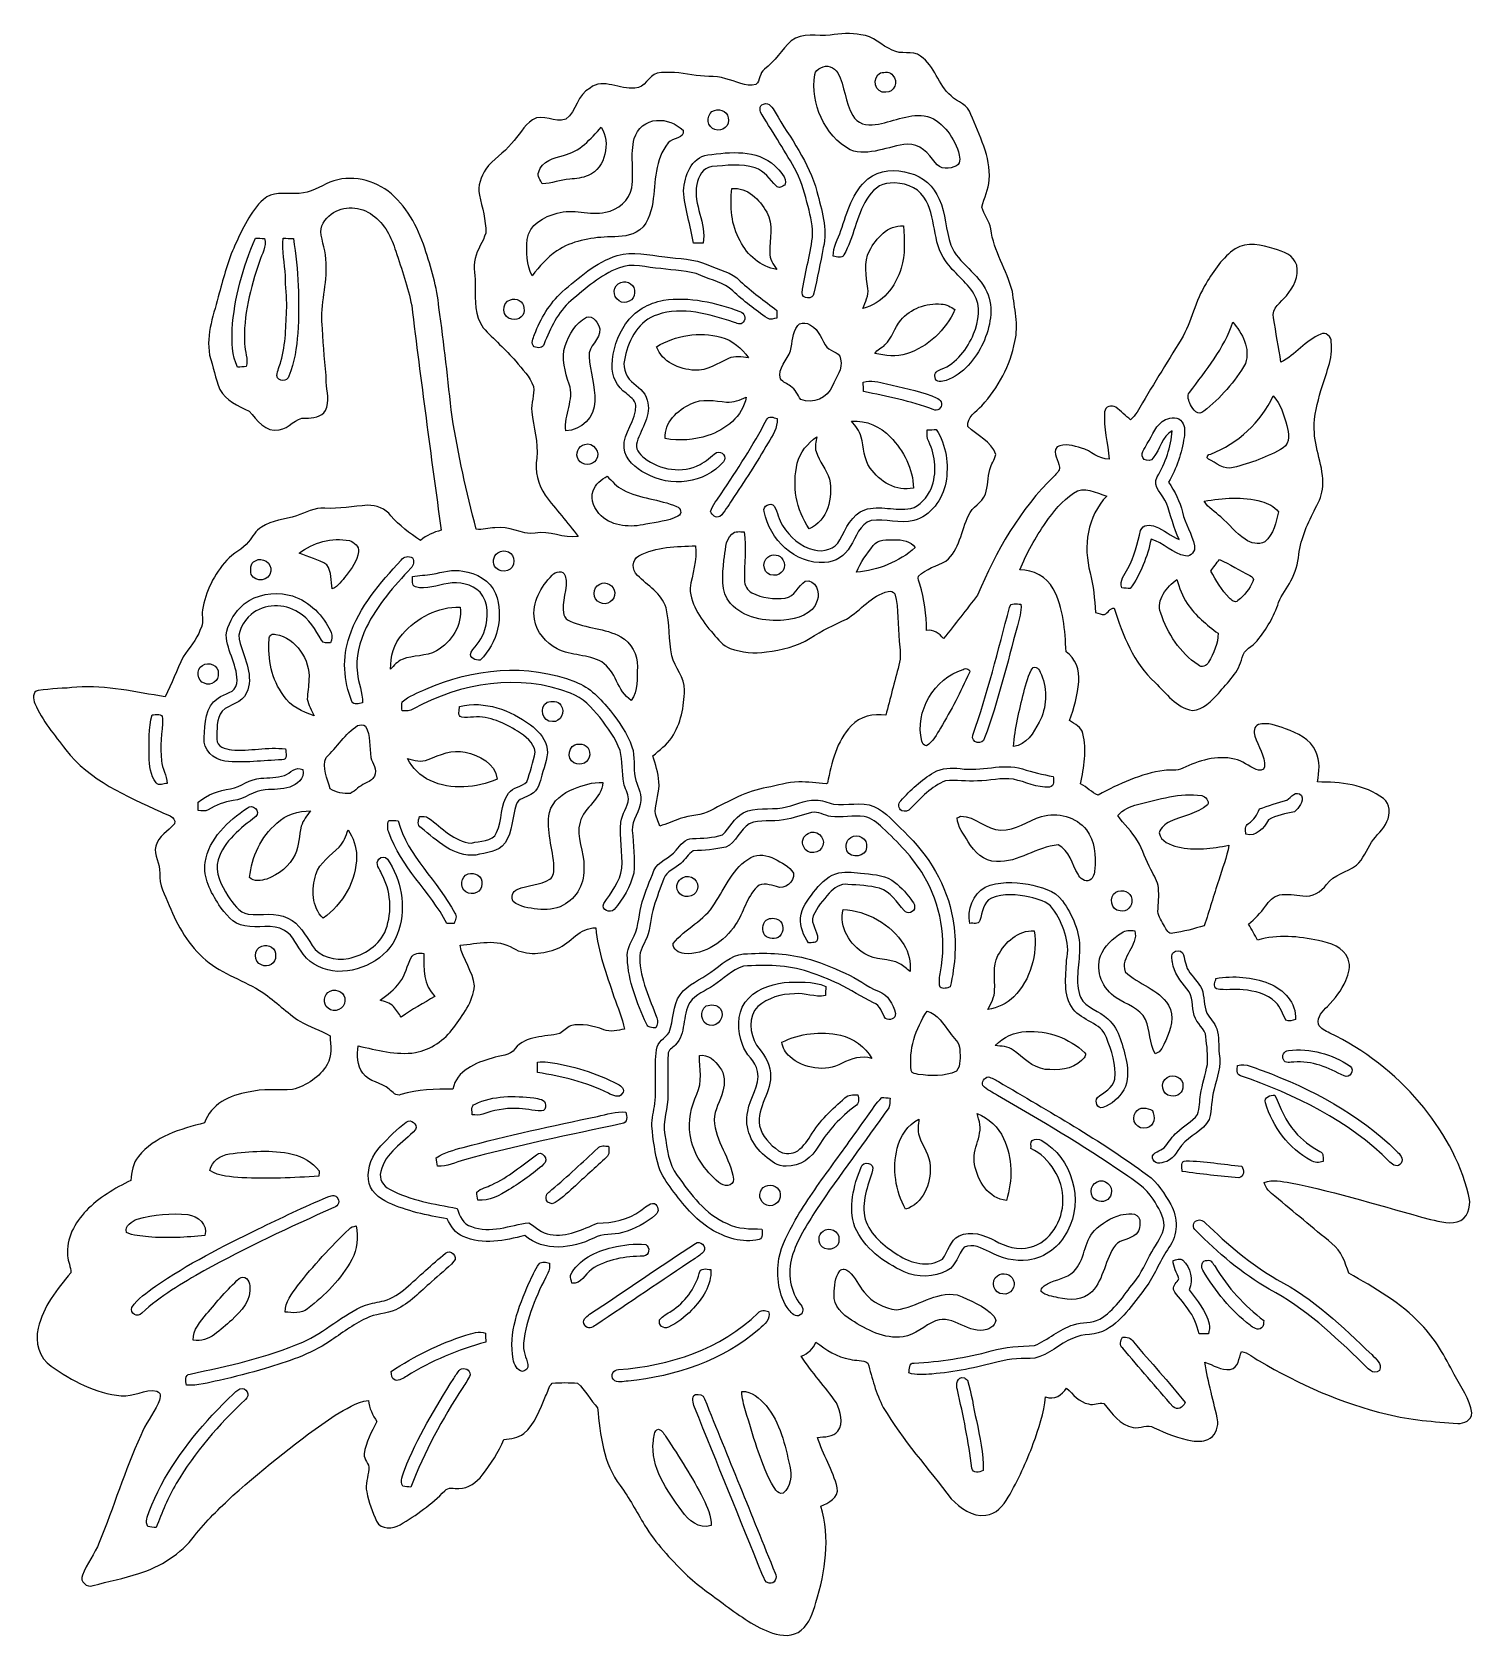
# Model space of a CAD drawing. Header units: centimetres. Extents: x -11.9 to 12, y -13.3 to 13.3.
import ezdxf

# ---------------------------------------------------------------- set-up
doc = ezdxf.new("R2010")
doc.units = ezdxf.units.CM
doc.header["$MEASUREMENT"] = 0
doc.layers.add('Camada 1', color=7, linetype='Continuous')

msp = doc.modelspace()

# ---------------------------------------------------------------- linework, layer by layer
at = {"layer": 'Camada 1', "color": 156}
for points, knots in [([(1.36983, 13.27185), (1.53775, 13.30078), (1.71062, 13.30501), (1.87888, 13.27679), (1.87888, 13.27679), (2.08244, 13.26515), (2.21826, 13.09263), (2.39888, 13.02032), (2.39888, 13.02032), (2.54423, 12.93636), (2.73015, 13.02596), (2.86878, 12.92119), (2.86878, 12.92119), (3.10515, 12.75926), (3.15701, 12.44458), (3.37326, 12.26326), (3.37326, 12.26326), (3.48262, 12.15883), (3.65653, 12.11473), (3.70311, 11.95528), (3.70311, 11.95528), (3.83892, 11.60638), (4.03647, 11.25573), (4.00649, 10.86908), (4.00649, 10.86908), (3.99837, 10.71068), (3.92007, 10.56922), (3.88691, 10.41752), (3.88691, 10.41752), (3.91442, 10.28911), (4.01319, 10.18645), (4.03365, 10.05522), (4.03365, 10.05522), (4.07987, 9.68728), (4.30072, 9.37189), (4.39101, 9.017), (4.39101, 9.017), (4.42524, 8.74254), (4.49896, 8.46242), (4.43406, 8.18656), (4.43406, 8.18656), (4.35785, 7.78791), (4.15712, 7.41961), (3.88443, 7.12187), (3.88443, 7.12187), (3.79306, 7.02098), (3.63149, 6.93349), (3.65159, 6.7765), (3.65159, 6.7765), (3.80259, 6.61987), (4.04847, 6.53308), (4.11621, 6.31084), (4.11621, 6.31084), (4.09997, 6.22265), (4.03789, 6.15102), (4.01567, 6.0646), (4.01567, 6.0646), (3.98322, 5.92949), (3.98568, 5.78767), (3.94334, 5.65431), (3.94334, 5.65431), (3.89395, 5.50509), (3.71934, 5.44759), (3.66535, 5.29978), (3.66535, 5.29978), (3.53871, 5.05037), (3.52036, 4.72756), (3.28824, 4.54377), (3.28824, 4.54377), (3.13548, 4.46193), (2.95875, 4.41713), (2.83174, 4.29153), (2.83174, 4.29153), (2.81693, 4.2478), (2.84514, 4.20404), (2.85396, 4.16136), (2.85396, 4.16136), (2.93193, 3.91371), (2.96474, 3.6523), (2.96545, 3.39336), (2.96545, 3.39336), (3.08468, 3.40783), (3.17994, 3.34715), (3.25084, 3.25613), (3.25084, 3.25613), (3.44028, 3.49603), (3.62761, 3.73873), (3.81423, 3.98039), (3.81423, 3.98039), (4.11902, 4.70393), (4.51801, 5.40385), (5.08528, 5.95488), (5.08528, 5.95488), (5.12163, 5.99792), (5.18089, 6.03778), (5.17172, 6.10198), (5.17172, 6.10198), (5.16678, 6.21663), (5.04754, 6.32707), (5.13291, 6.43784), (5.13291, 6.43784), (5.25744, 6.50628), (5.40878, 6.45407), (5.53685, 6.41879), (5.53685, 6.41879), (5.69841, 6.37433), (5.82224, 6.22793), (5.99792, 6.23534), (5.99792, 6.23534), (5.97887, 6.4971), (5.90125, 6.75462), (5.92242, 7.01852), (5.92242, 7.01852), (5.92878, 7.10881), (6.0399, 7.14128), (6.10799, 7.09577), (6.10799, 7.09577), (6.1969, 7.03509), (6.26991, 6.95466), (6.35316, 6.88622), (6.35316, 6.88622), (6.39234, 6.92538), (6.4322, 6.9656), (6.46007, 7.01462), (6.46007, 7.01462), (6.69571, 7.42209), (6.94901, 7.81931), (7.19242, 8.22254), (7.19242, 8.22254), (7.37059, 8.51393), (7.42562, 8.86177), (7.60694, 9.15175), (7.60694, 9.15175), (7.73852, 9.36342), (7.87929, 9.58355), (8.08989, 9.72537), (8.08989, 9.72537), (8.28604, 9.85273), (8.5291, 9.785), (8.73583, 9.72431), (8.73583, 9.72431), (8.88505, 9.68269), (9.06356, 9.61989), (9.11014, 9.45338), (9.11014, 9.45338), (9.15634, 9.26711), (9.05298, 9.08508), (8.94079, 8.94432), (8.94079, 8.94432), (8.85155, 8.83602), (8.69209, 8.74254), (8.72666, 8.57884), (8.72666, 8.57884), (8.76757, 8.33402), (8.80638, 8.08848), (8.84943, 7.84365), (8.84943, 7.84365), (9.09355, 7.96325), (9.25617, 8.20525), (9.51018, 8.30932), (9.51018, 8.30932), (9.58956, 8.35413), (9.6901, 8.26698), (9.6848, 8.18303), (9.6848, 8.18303), (9.71795, 7.90046), (9.58639, 7.6401), (9.51301, 7.37517), (9.51301, 7.37517), (9.45656, 7.16704), (9.38917, 6.95607), (9.40223, 6.73734), (9.40223, 6.73734), (9.3994, 6.41278), (9.56592, 6.11046), (9.54193, 5.78414), (9.54193, 5.78414), (9.53805, 5.65538), (9.48372, 5.53614), (9.42481, 5.4243), (9.42481, 5.4243), (9.29745, 5.18159), (9.18279, 4.92653), (9.14576, 4.65242), (9.14576, 4.65242), (9.12671, 4.50108), (9.09072, 4.3501), (9.01488, 4.2164), (9.01488, 4.2164), (8.95526, 4.09187), (8.85401, 3.98992), (8.81062, 3.85726), (8.81062, 3.85726), (8.73512, 3.62479), (8.60918, 3.41029), (8.45502, 3.22121), (8.45502, 3.22121), (8.3774, 3.12278), (8.23029, 3.07869), (8.20525, 2.94323), (8.20525, 2.94323), (8.15586, 2.70016), (7.96536, 2.52906), (7.81156, 2.34809), (7.81156, 2.34809), (7.69584, 2.22074), (7.56072, 2.07751), (7.3787, 2.06375), (7.3787, 2.06375), (7.10881, 2.10819), (6.94689, 2.35303), (6.75993, 2.52694), (6.75993, 2.52694), (6.40291, 2.8515), (6.22123, 3.31399), (6.08259, 3.76449), (6.08259, 3.76449), (6.01169, 3.76624), (5.97923, 3.68547), (5.92208, 3.65548), (5.92208, 3.65548), (5.86951, 3.64949), (5.82224, 3.67629), (5.77356, 3.68935), (5.77356, 3.68935), (5.75663, 3.91089), (5.7351, 4.13315), (5.68289, 4.34974), (5.68289, 4.34974), (5.5619, 4.78367), (5.63491, 5.2899), (5.9577, 5.62081), (5.9577, 5.62081), (5.78414, 5.66983), (5.57318, 5.79966), (5.40807, 5.66914), (5.40807, 5.66914), (5.21652, 5.54636), (5.074, 5.36539), (4.94454, 5.18159), (4.94454, 5.18159), (4.77307, 4.93642), (4.62913, 4.67218), (4.51343, 4.39596), (4.51343, 4.39596), (4.73886, 4.40195), (4.965, 4.2859), (5.07083, 4.08269), (5.07083, 4.08269), (5.24191, 3.76485), (5.26696, 3.39372), (5.28214, 3.03954), (5.28214, 3.03954), (5.44476, 2.93193), (5.51108, 2.72944), (5.49275, 2.54105), (5.49275, 2.54105), (5.47051, 2.32127), (5.4176, 2.10467), (5.34, 1.89759), (5.34, 1.89759), (5.42854, 1.84291), (5.5372, 1.7928), (5.5619, 1.68027), (5.5619, 1.68027), (5.63491, 1.40723), (5.57423, 1.12041), (5.52484, 0.84771), (5.52484, 0.84771), (5.62539, 0.79092), (5.70934, 0.70343), (5.81695, 0.6604), (5.81695, 0.6604), (6.1595, 0.84771), (6.52251, 1.01635), (6.91303, 1.06856), (6.91303, 1.06856), (7.01428, 1.08232), (7.12399, 1.0555), (7.21818, 1.10489), (7.21818, 1.10489), (7.48171, 1.23331), (7.78298, 1.32644), (8.0772, 1.25801), (8.0772, 1.25801), (8.21124, 1.23331), (8.31427, 1.13736), (8.43597, 1.08374), (8.43597, 1.08374), (8.48642, 1.06469), (8.56896, 1.05621), (8.57603, 1.13064), (8.57603, 1.13064), (8.58697, 1.31444), (8.4649, 1.47002), (8.4155, 1.64007), (8.4155, 1.64007), (8.39823, 1.70885), (8.3947, 1.80162), (8.47548, 1.82986), (8.47548, 1.82986), (8.62753, 1.87501), (8.7824, 1.81186), (8.92527, 1.76213), (8.92527, 1.76213), (9.12318, 1.69016), (9.33732, 1.58855), (9.42657, 1.38394), (9.42657, 1.38394), (9.50806, 1.22695), (9.48265, 1.04527), (9.45727, 0.8777), (9.45727, 0.8777), (9.83438, 0.88018), (10.24183, 0.8396), (10.55088, 0.60254), (10.55088, 0.60254), (10.66977, 0.5154), (10.66446, 0.34361), (10.60908, 0.22119), (10.60908, 0.22119), (10.5597, 0.0822), (10.42882, 0.0007), (10.35295, -0.121), (10.35295, -0.121), (10.26759, -0.24729), (10.21997, -0.40286), (10.10143, -0.50482), (10.10143, -0.50482), (9.94127, -0.6177), (9.72819, -0.65722), (9.60613, -0.82161), (9.60613, -0.82161), (9.52005, -0.94791), (9.36766, -1.03681), (9.21208, -1.01211), (9.21208, -1.01211), (9.08402, -0.99165), (8.95244, -0.97401), (8.82368, -0.9973), (8.82368, -0.9973), (8.72208, -1.02059), (8.64729, -1.10067), (8.59189, -1.18426), (8.59189, -1.18426), (8.51393, -1.29716), (8.41375, -1.39206), (8.31285, -1.48378), (8.31285, -1.48378), (8.36365, -1.56951), (8.4134, -1.65664), (8.46067, -1.74483), (8.46067, -1.74483), (8.79264, -1.65206), (9.14118, -1.68134), (9.47454, -1.7519), (9.47454, -1.7519), (9.66152, -1.79492), (9.89365, -1.85773), (9.9635, -2.06058), (9.9635, -2.06058), (10.01394, -2.17769), (9.97055, -2.30292), (9.9254, -2.4144), (9.9254, -2.4144), (9.85414, -2.57739), (9.74724, -2.72345), (9.62025, -2.84726), (9.62025, -2.84726), (9.54546, -2.92734), (9.44633, -3.01695), (9.47137, -3.13901), (9.47137, -3.13901), (9.50489, -3.21804), (9.58849, -3.25261), (9.65975, -3.28965), (9.65975, -3.28965), (10.23196, -3.56093), (10.74101, -3.95993), (11.15094, -4.44183), (11.15094, -4.44183), (11.52031, -4.88631), (11.82616, -5.39891), (11.96233, -5.96477), (11.96233, -5.96477), (12.00784, -6.11645), (11.98033, -6.30943), (11.83569, -6.39833), (11.83569, -6.39833), (11.67411, -6.47734), (11.49349, -6.41597), (11.32945, -6.37892), (11.32945, -6.37892), (10.55475, -6.17714), (9.7924, -5.92525), (9.00535, -5.77249), (9.00535, -5.77249), (8.86213, -5.74852), (8.71361, -5.71605), (8.57143, -5.76509), (8.57143, -5.76509), (8.59048, -5.86739), (8.67516, -5.93231), (8.74959, -5.99651), (8.74959, -5.99651), (9.06604, -6.25544), (9.37541, -6.52356), (9.6961, -6.77791), (9.6961, -6.77791), (9.85025, -6.90209), (9.91588, -7.09259), (9.9762, -7.27321), (9.9762, -7.27321), (10.40165, -7.51487), (10.83627, -7.76145), (11.17494, -8.122), (11.17494, -8.122), (11.40919, -8.36153), (11.57323, -8.65716), (11.7242, -8.95349), (11.7242, -8.95349), (11.83004, -9.16164), (11.98633, -9.35389), (12.01878, -9.59202), (12.01878, -9.59202), (12.01208, -9.71091), (11.89214, -9.77335), (11.78382, -9.76453), (11.78382, -9.76453), (11.39084, -9.73525), (10.99326, -9.71303), (10.61084, -9.61036), (10.61084, -9.61036), (9.86084, -9.4368), (9.15141, -9.11577), (8.48854, -8.72878), (8.48854, -8.72878), (8.39082, -8.67867), (8.30684, -8.5866), (8.19502, -8.57425), (8.19502, -8.57425), (8.14846, -8.67938), (8.14951, -8.84449), (8.0077, -8.86812), (8.0077, -8.86812), (7.85705, -8.88929), (7.72442, -8.79544), (7.58754, -8.74923), (7.58754, -8.74923), (7.63656, -9.08261), (7.73852, -9.40611), (7.80274, -9.73666), (7.80274, -9.73666), (7.80308, -9.85202), (7.75334, -9.99067), (7.63447, -10.03194), (7.63447, -10.03194), (7.55261, -10.06863), (7.45983, -10.06686), (7.3734, -10.05311), (7.3734, -10.05311), (7.15256, -10.01854), (6.94443, -9.9321), (6.74441, -9.83614), (6.74441, -9.83614), (6.63575, -9.76277), (6.51403, -9.85979), (6.39692, -9.83438), (6.39692, -9.83438), (6.17643, -9.79028), (6.04166, -9.5966), (5.91007, -9.43363), (5.91007, -9.43363), (5.82612, -9.41458), (5.74075, -9.47137), (5.6575, -9.44138), (5.6575, -9.44138), (5.5005, -9.41351), (5.39855, -9.28404), (5.29201, -9.17857), (5.29201, -9.17857), (5.21616, -9.29886), (5.0874, -9.37965), (4.94347, -9.32673), (4.94347, -9.32673), (4.91596, -9.59272), (4.82881, -9.84778), (4.7392, -10.0986), (4.7392, -10.0986), (4.62562, -10.40694), (4.48734, -10.70645), (4.32257, -10.99114), (4.32257, -10.99114), (4.23932, -11.12767), (4.12114, -11.27371), (3.9504, -11.28994), (3.9504, -11.28994), (3.72392, -11.3171), (3.52812, -11.16612), (3.37643, -11.01653), (3.37643, -11.01653), (2.99614, -10.51489), (2.5721, -10.04252), (2.24966, -9.49888), (2.24966, -9.49888), (2.12443, -9.26923), (2.06409, -9.01276), (1.99424, -8.76335), (1.99424, -8.76335), (1.90923, -8.70725), (1.79246, -8.72949), (1.69615, -8.70091), (1.69615, -8.70091), (1.48132, -8.66846), (1.30104, -8.54145), (1.13064, -8.41587), (1.13064, -8.41587), (1.08973, -8.5291), (0.99764, -8.60495), (0.88793, -8.64799), (0.88793, -8.64799), (1.05903, -8.92281), (1.28834, -9.15704), (1.47038, -9.42445), (1.47038, -9.42445), (1.53141, -9.56839), (1.59843, -9.75254), (1.49718, -9.89471), (1.49718, -9.89471), (1.41464, -9.99384), (1.27316, -9.98607), (1.1571, -9.99666), (1.1571, -9.99666), (1.24566, -10.28347), (1.41323, -10.54064), (1.48554, -10.83203), (1.48554, -10.83203), (1.51236, -11.00172), (1.34231, -11.08604), (1.21179, -11.13966), (1.21179, -11.13966), (1.37266, -11.66318), (1.28869, -12.2255), (1.13064, -12.7388), (1.13064, -12.7388), (1.07843, -12.90389), (1.0287, -13.08629), (0.88618, -13.19812), (0.88618, -13.19812), (0.75352, -13.30749), (0.56339, -13.29619), (0.40886, -13.24468), (0.40886, -13.24468), (0.12242, -13.1445), (-0.12452, -12.96212), (-0.36724, -12.78466), (-0.36724, -12.78466), (-0.59302, -12.61145), (-0.83609, -12.45834), (-1.03681, -12.25479), (-1.03681, -12.25479), (-1.29151, -12.0142), (-1.52576, -11.74962), (-1.71379, -11.45329), (-1.71379, -11.45329), (-1.84467, -11.23209), (-1.96708, -11.00561), (-2.11561, -10.79605), (-2.11561, -10.79605), (-2.40135, -10.43269), (-2.44863, -9.95186), (-2.49344, -9.50806), (-2.49344, -9.50806), (-2.60984, -9.37577), (-2.69769, -9.21737), (-2.82397, -9.09567), (-2.82397, -9.09567), (-2.96403, -9.08614), (-3.10479, -9.08719), (-3.2445, -9.09496), (-3.2445, -9.09496), (-3.3087, -9.14893), (-3.31927, -9.24207), (-3.35492, -9.31474), (-3.35492, -9.31474), (-3.45052, -9.53276), (-3.52848, -9.77547), (-3.71934, -9.9314), (-3.71934, -9.9314), (-3.8107, -10.00831), (-3.93276, -10.02171), (-4.04741, -10.02946), (-4.04741, -10.02946), (-4.13666, -10.24361), (-4.26366, -10.43975), (-4.40619, -10.62177), (-4.40619, -10.62177), (-4.50179, -10.73925), (-4.63585, -10.85249), (-4.79672, -10.84333), (-4.79672, -10.84333), (-4.87362, -10.85037), (-4.97099, -10.81369), (-5.02884, -10.88319), (-5.02884, -10.88319), (-5.24686, -11.10509), (-5.50192, -11.28888), (-5.76932, -11.44693), (-5.76932, -11.44693), (-5.88926, -11.51325), (-6.08965, -11.53195), (-6.16162, -11.38907), (-6.16162, -11.38907), (-6.22828, -11.23173), (-6.29603, -11.07193), (-6.32566, -10.90295), (-6.32566, -10.90295), (-6.34965, -10.7763), (-6.30202, -10.65213), (-6.29143, -10.52688), (-6.29143, -10.52688), (-6.27203, -10.43235), (-6.38069, -10.36637), (-6.36729, -10.27182), (-6.36729, -10.27182), (-6.33801, -10.07957), (-6.24557, -9.90458), (-6.15456, -9.73525), (-6.15456, -9.73525), (-6.22547, -9.62837), (-6.28543, -9.51335), (-6.29708, -9.38318), (-6.29708, -9.38318), (-6.50239, -9.40328), (-6.67173, -9.53593), (-6.85024, -9.6273), (-6.85024, -9.6273), (-7.44466, -10.03335), (-8.00593, -10.48631), (-8.54498, -10.96291), (-8.54498, -10.96291), (-8.77076, -11.17247), (-8.99477, -11.38624), (-9.18316, -11.63109), (-9.18316, -11.63109), (-9.41034, -11.93517), (-9.74866, -12.14049), (-10.10602, -12.25656), (-10.10602, -12.25656), (-10.3565, -12.33452), (-10.61437, -12.38778), (-10.86767, -12.45658), (-10.86767, -12.45658), (-10.96433, -12.50244), (-11.09662, -12.38108), (-11.0437, -12.28443), (-11.0437, -12.28443), (-10.97174, -12.09357), (-10.83697, -11.93411), (-10.76677, -11.74221), (-10.76677, -11.74221), (-10.52195, -11.15625), (-10.34344, -10.54417), (-10.07463, -9.96772), (-10.07463, -9.96772), (-10.00266, -9.77723), (-9.87389, -9.61707), (-9.78534, -9.43539), (-9.78534, -9.43539), (-9.75748, -9.36837), (-9.7169, -9.26641), (-9.80616, -9.22796), (-9.80616, -9.22796), (-10.01077, -9.18915), (-10.19598, -9.32744), (-10.39953, -9.30909), (-10.39953, -9.30909), (-10.82709, -9.26606), (-11.21798, -9.05898), (-11.56264, -8.81345), (-11.56264, -8.81345), (-11.76125, -8.68186), (-11.83852, -8.41128), (-11.77643, -8.1869), (-11.77643, -8.1869), (-11.69882, -7.83025), (-11.46492, -7.53886), (-11.23632, -7.26546), (-11.23632, -7.26546), (-11.2342, -7.16879), (-11.28465, -7.07955), (-11.2903, -6.98358), (-11.2903, -6.98358), (-11.31605, -6.70172), (-11.17141, -6.4329), (-10.98091, -6.23534), (-10.98091, -6.23534), (-10.76889, -6.02297), (-10.51101, -5.8621), (-10.24113, -5.73405), (-10.24113, -5.73405), (-10.22456, -5.59505), (-10.2115, -5.44653), (-10.11484, -5.33681), (-10.11484, -5.33681), (-9.84849, -5.00274), (-9.41387, -4.88032), (-9.01665, -4.77979), (-9.01665, -4.77979), (-8.91681, -4.46792), (-8.59155, -4.31729), (-8.29063, -4.26826), (-8.29063, -4.26826), (-8.04897, -4.20899), (-7.79992, -4.23791), (-7.55473, -4.22451), (-7.55473, -4.22451), (-7.32472, -4.15819), (-7.10211, -4.01954), (-6.98112, -3.80753), (-6.98112, -3.80753), (-6.8968, -3.6636), (-6.92538, -3.49074), (-6.9342, -3.33269), (-6.9342, -3.33269), (-7.09507, -3.24061), (-7.2718, -3.18099), (-7.43479, -3.09316), (-7.43479, -3.09316), (-7.65386, -2.9531), (-7.83237, -2.75907), (-8.04967, -2.61654), (-8.04967, -2.61654), (-8.35095, -2.41265), (-8.71502, -2.31598), (-8.99583, -2.08033), (-8.99583, -2.08033), (-9.27629, -1.83832), (-9.46714, -1.51058), (-9.60366, -1.17016), (-9.60366, -1.17016), (-9.67034, -0.9973), (-9.77477, -0.8269), (-9.75888, -0.63465), (-9.75888, -0.63465), (-9.75324, -0.48048), (-9.86437, -0.34079), (-9.82627, -0.1852), (-9.82627, -0.1852), (-9.78288, -0.02117), (-9.62236, 0.06314), (-9.51688, 0.18204), (-9.51688, 0.18204), (-9.47984, 0.31362), (-9.65941, 0.33725), (-9.74478, 0.38135), (-9.74478, 0.38135), (-10.31134, 0.6491), (-10.92799, 0.90099), (-11.32134, 1.41357), (-11.32134, 1.41357), (-11.50479, 1.6584), (-11.71186, 1.89371), (-11.83111, 2.1784), (-11.83111, 2.1784), (-11.86391, 2.2493), (-11.87908, 2.38266), (-11.77572, 2.39854), (-11.77572, 2.39854), (-11.56441, 2.42464), (-11.35097, 2.43028), (-11.1386, 2.45004), (-11.1386, 2.45004), (-10.64401, 2.48742), (-10.15823, 2.36536), (-9.67281, 2.292), (-9.67281, 2.292), (-9.56063, 2.50754), (-9.4742, 2.73507), (-9.3733, 2.95556), (-9.3733, 2.95556), (-9.26923, 3.1002), (-9.15069, 3.23708), (-9.08685, 3.40642), (-9.08685, 3.40642), (-9.02052, 3.50519), (-9.06956, 3.62303), (-9.05016, 3.73167), (-9.05016, 3.73167), (-9.00147, 4.03823), (-8.85578, 4.32611), (-8.64869, 4.55612), (-8.64869, 4.55612), (-8.54427, 4.67818), (-8.38165, 4.73321), (-8.28569, 4.86375), (-8.28569, 4.86375), (-8.21724, 4.9477), (-8.16998, 5.05354), (-8.0712, 5.1075), (-8.0712, 5.1075), (-7.89798, 5.22252), (-7.68419, 5.23205), (-7.49158, 5.29554), (-7.49158, 5.29554), (-7.33602, 5.34034), (-7.18996, 5.43594), (-7.02203, 5.41972), (-7.02203, 5.41972), (-6.78427, 5.40773), (-6.54967, 5.45007), (-6.31331, 5.46981), (-6.31331, 5.46981), (-6.16549, 5.47299), (-6.01415, 5.41584), (-5.92313, 5.29519), (-5.92313, 5.29519), (-5.78414, 5.13221), (-5.60951, 5.0052), (-5.43277, 4.88667), (-5.43277, 4.88667), (-5.33223, 4.96922), (-5.21334, 5.02284), (-5.08811, 5.05424), (-5.08811, 5.05424), (-5.26026, 6.29601), (-5.425, 7.53886), (-5.57883, 8.7831), (-5.57883, 8.7831), (-5.63738, 9.09072), (-5.74569, 9.386), (-5.842, 9.68339), (-5.842, 9.68339), (-5.91679, 9.91058), (-6.02402, 10.14341), (-6.22757, 10.28311), (-6.22757, 10.28311), (-6.41984, 10.43446), (-6.71476, 10.44927), (-6.91232, 10.30005), (-6.91232, 10.30005), (-7.02203, 10.2235), (-7.10776, 10.0912), (-7.08096, 9.95291), (-7.08096, 9.95291), (-7.0432, 9.77723), (-6.99028, 9.60154), (-6.99769, 9.41987), (-6.99769, 9.41987), (-6.98782, 9.07697), (-7.10847, 8.74006), (-7.05872, 8.39787), (-7.05872, 8.39787), (-7.0566, 8.10224), (-7.00122, 7.81015), (-6.99593, 7.51451), (-6.99593, 7.51451), (-6.99099, 7.35858), (-6.93173, 7.19101), (-7.01004, 7.04356), (-7.01004, 7.04356), (-7.07495, 6.93067), (-7.22171, 6.92043), (-7.33777, 6.91409), (-7.33777, 6.91409), (-7.51382, 6.93349), (-7.60801, 6.7391), (-7.77733, 6.72112), (-7.77733, 6.72112), (-8.00487, 6.6675), (-8.14704, 6.88798), (-8.27827, 7.03192), (-8.27827, 7.03192), (-8.4582, 7.12011), (-8.6681, 7.19878), (-8.76053, 7.39245), (-8.76053, 7.39245), (-8.8392, 7.57449), (-8.86953, 7.77309), (-8.93268, 7.96077), (-8.93268, 7.96077), (-8.99689, 8.31144), (-8.85895, 8.6547), (-8.77216, 8.98913), (-8.77216, 8.98913), (-8.69667, 9.25829), (-8.6307, 9.53134), (-8.51146, 9.78534), (-8.51146, 9.78534), (-8.38588, 10.05451), (-8.26134, 10.33886), (-8.0405, 10.54522), (-8.0405, 10.54522), (-7.89552, 10.67681), (-7.6909, 10.63519), (-7.51275, 10.64012), (-7.51275, 10.64012), (-7.3279, 10.63448), (-7.15715, 10.71703), (-6.99947, 10.80452), (-6.99947, 10.80452), (-6.66925, 10.96644), (-6.25934, 10.89625), (-5.969, 10.68175), (-5.969, 10.68175), (-5.66737, 10.44539), (-5.48323, 10.09297), (-5.36046, 9.73701), (-5.36046, 9.73701), (-5.25673, 9.41528), (-5.16008, 9.08826), (-5.12621, 8.7503), (-5.12621, 8.7503), (-5.03836, 8.14846), (-4.97769, 7.54345), (-4.90926, 6.93914), (-4.90926, 6.93914), (-4.80694, 6.31155), (-4.66794, 5.68924), (-4.50919, 5.074), (-4.50919, 5.074), (-4.40548, 5.05424), (-4.30072, 5.09376), (-4.19629, 5.09693), (-4.19629, 5.09693), (-3.96699, 5.1315), (-3.75849, 4.97804), (-3.52918, 5.00591), (-3.52918, 5.00591), (-3.2886, 5.05812), (-3.05964, 4.90996), (-2.81727, 4.94982), (-2.81727, 4.94982), (-2.98838, 5.18583), (-3.18698, 5.40173), (-3.36303, 5.63455), (-3.36303, 5.63455), (-3.48156, 5.81377), (-3.53589, 6.03849), (-3.50273, 6.25157), (-3.50273, 6.25157), (-3.4731, 6.51228), (-3.56059, 6.76521), (-3.58527, 7.02239), (-3.58527, 7.02239), (-3.60115, 7.1628), (-3.53413, 7.29967), (-3.55881, 7.43937), (-3.55881, 7.43937), (-3.61244, 7.60623), (-3.74368, 7.729), (-3.85268, 7.85988), (-3.85268, 7.85988), (-4.0199, 8.05638), (-4.21674, 8.22466), (-4.39103, 8.4141), (-4.39103, 8.4141), (-4.53848, 8.61025), (-4.52332, 8.87059), (-4.52261, 9.10307), (-4.52261, 9.10307), (-4.5159, 9.25723), (-4.57022, 9.41317), (-4.52402, 9.56486), (-4.52402, 9.56486), (-4.49333, 9.7162), (-4.3882, 9.83896), (-4.35044, 9.98677), (-4.35044, 9.98677), (-4.34092, 10.20162), (-4.41042, 10.40941), (-4.45416, 10.6172), (-4.45416, 10.6172), (-4.48734, 10.76854), (-4.42736, 10.92234), (-4.34552, 11.04758), (-4.34552, 11.04758), (-4.2365, 11.21974), (-4.04176, 11.309), (-3.92182, 11.47197), (-3.92182, 11.47197), (-3.80118, 11.59933), (-3.71827, 11.76619), (-3.57187, 11.86638), (-3.57187, 11.86638), (-3.39936, 11.97715), (-3.20075, 11.80076), (-3.0226, 11.87802), (-3.0226, 11.87802), (-2.83279, 12.00396), (-2.8335, 12.28936), (-2.61866, 12.39273), (-2.61866, 12.39273), (-2.39077, 12.5677), (-2.12336, 12.35674), (-1.87218, 12.39202), (-1.87218, 12.39202), (-1.69862, 12.3832), (-1.65629, 12.60157), (-1.50213, 12.63932), (-1.50213, 12.63932), (-1.31127, 12.66825), (-1.11653, 12.64708), (-0.92816, 12.61074), (-0.92816, 12.61074), (-0.74224, 12.57194), (-0.54856, 12.60439), (-0.36547, 12.54689), (-0.36547, 12.54689), (-0.19967, 12.51302), (-0.03774, 12.40225), (0.13616, 12.44917), (0.13616, 12.44917), (0.21201, 12.51408), (0.18944, 12.64496), (0.27693, 12.70493), (0.27693, 12.70493), (0.44979, 12.83828), (0.56727, 13.02526), (0.72036, 13.17766), (0.72036, 13.17766), (0.90874, 13.32052), (1.15393, 13.24468), (1.36983, 13.27185)], [0, 0, 0, 0, 0.00389105, 0.00389105, 0.00389105, 0.00389105, 0.0077821, 0.0077821, 0.0077821, 0.0077821, 0.01167315, 0.01167315, 0.01167315, 0.01167315, 0.0155642, 0.0155642, 0.0155642, 0.0155642, 0.01945525, 0.01945525, 0.01945525, 0.01945525, 0.0233463, 0.0233463, 0.0233463, 0.0233463, 0.02723735, 0.02723735, 0.02723735, 0.02723735, 0.0311284, 0.0311284, 0.0311284, 0.0311284, 0.03501946, 0.03501946, 0.03501946, 0.03501946, 0.03891051, 0.03891051, 0.03891051, 0.03891051, 0.04280156, 0.04280156, 0.04280156, 0.04280156, 0.04669261, 0.04669261, 0.04669261, 0.04669261, 0.05058366, 0.05058366, 0.05058366, 0.05058366, 0.05447471, 0.05447471, 0.05447471, 0.05447471, 0.05836576, 0.05836576, 0.05836576, 0.05836576, 0.06225681, 0.06225681, 0.06225681, 0.06225681, 0.06614786, 0.06614786, 0.06614786, 0.06614786, 0.07003891, 0.07003891, 0.07003891, 0.07003891, 0.07392996, 0.07392996, 0.07392996, 0.07392996, 0.07782101, 0.07782101, 0.07782101, 0.07782101, 0.08171206, 0.08171206, 0.08171206, 0.08171206, 0.08560311, 0.08560311, 0.08560311, 0.08560311, 0.08949416, 0.08949416, 0.08949416, 0.08949416, 0.09338521, 0.09338521, 0.09338521, 0.09338521, 0.09727626, 0.09727626, 0.09727626, 0.09727626, 0.10116732, 0.10116732, 0.10116732, 0.10116732, 0.10505837, 0.10505837, 0.10505837, 0.10505837, 0.10894942, 0.10894942, 0.10894942, 0.10894942, 0.11284047, 0.11284047, 0.11284047, 0.11284047, 0.11673152, 0.11673152, 0.11673152, 0.11673152, 0.12062257, 0.12062257, 0.12062257, 0.12062257, 0.12451362, 0.12451362, 0.12451362, 0.12451362, 0.12840467, 0.12840467, 0.12840467, 0.12840467, 0.13229572, 0.13229572, 0.13229572, 0.13229572, 0.13618677, 0.13618677, 0.13618677, 0.13618677, 0.14007782, 0.14007782, 0.14007782, 0.14007782, 0.14396887, 0.14396887, 0.14396887, 0.14396887, 0.14785992, 0.14785992, 0.14785992, 0.14785992, 0.15175097, 0.15175097, 0.15175097, 0.15175097, 0.15564202, 0.15564202, 0.15564202, 0.15564202, 0.15953307, 0.15953307, 0.15953307, 0.15953307, 0.16342412, 0.16342412, 0.16342412, 0.16342412, 0.16731518, 0.16731518, 0.16731518, 0.16731518, 0.17120623, 0.17120623, 0.17120623, 0.17120623, 0.17509728, 0.17509728, 0.17509728, 0.17509728, 0.17898833, 0.17898833, 0.17898833, 0.17898833, 0.18287938, 0.18287938, 0.18287938, 0.18287938, 0.18677043, 0.18677043, 0.18677043, 0.18677043, 0.19066148, 0.19066148, 0.19066148, 0.19066148, 0.19455253, 0.19455253, 0.19455253, 0.19455253, 0.19844358, 0.19844358, 0.19844358, 0.19844358, 0.20233463, 0.20233463, 0.20233463, 0.20233463, 0.20622568, 0.20622568, 0.20622568, 0.20622568, 0.21011673, 0.21011673, 0.21011673, 0.21011673, 0.21400778, 0.21400778, 0.21400778, 0.21400778, 0.21789883, 0.21789883, 0.21789883, 0.21789883, 0.22178988, 0.22178988, 0.22178988, 0.22178988, 0.22568093, 0.22568093, 0.22568093, 0.22568093, 0.22957198, 0.22957198, 0.22957198, 0.22957198, 0.23346304, 0.23346304, 0.23346304, 0.23346304, 0.23735409, 0.23735409, 0.23735409, 0.23735409, 0.24124514, 0.24124514, 0.24124514, 0.24124514, 0.24513619, 0.24513619, 0.24513619, 0.24513619, 0.24902724, 0.24902724, 0.24902724, 0.24902724, 0.25291829, 0.25291829, 0.25291829, 0.25291829, 0.25680934, 0.25680934, 0.25680934, 0.25680934, 0.26070039, 0.26070039, 0.26070039, 0.26070039, 0.26459144, 0.26459144, 0.26459144, 0.26459144, 0.26848249, 0.26848249, 0.26848249, 0.26848249, 0.27237354, 0.27237354, 0.27237354, 0.27237354, 0.27626459, 0.27626459, 0.27626459, 0.27626459, 0.28015564, 0.28015564, 0.28015564, 0.28015564, 0.28404669, 0.28404669, 0.28404669, 0.28404669, 0.28793774, 0.28793774, 0.28793774, 0.28793774, 0.29182879, 0.29182879, 0.29182879, 0.29182879, 0.29571984, 0.29571984, 0.29571984, 0.29571984, 0.29961089, 0.29961089, 0.29961089, 0.29961089, 0.30350195, 0.30350195, 0.30350195, 0.30350195, 0.307393, 0.307393, 0.307393, 0.307393, 0.31128405, 0.31128405, 0.31128405, 0.31128405, 0.3151751, 0.3151751, 0.3151751, 0.3151751, 0.31906615, 0.31906615, 0.31906615, 0.31906615, 0.3229572, 0.3229572, 0.3229572, 0.3229572, 0.32684825, 0.32684825, 0.32684825, 0.32684825, 0.3307393, 0.3307393, 0.3307393, 0.3307393, 0.33463035, 0.33463035, 0.33463035, 0.33463035, 0.3385214, 0.3385214, 0.3385214, 0.3385214, 0.34241245, 0.34241245, 0.34241245, 0.34241245, 0.3463035, 0.3463035, 0.3463035, 0.3463035, 0.35019455, 0.35019455, 0.35019455, 0.35019455, 0.3540856, 0.3540856, 0.3540856, 0.3540856, 0.35797665, 0.35797665, 0.35797665, 0.35797665, 0.3618677, 0.3618677, 0.3618677, 0.3618677, 0.36575875, 0.36575875, 0.36575875, 0.36575875, 0.36964981, 0.36964981, 0.36964981, 0.36964981, 0.37354086, 0.37354086, 0.37354086, 0.37354086, 0.37743191, 0.37743191, 0.37743191, 0.37743191, 0.38132296, 0.38132296, 0.38132296, 0.38132296, 0.38521401, 0.38521401, 0.38521401, 0.38521401, 0.38910506, 0.38910506, 0.38910506, 0.38910506, 0.39299611, 0.39299611, 0.39299611, 0.39299611, 0.39688716, 0.39688716, 0.39688716, 0.39688716, 0.40077821, 0.40077821, 0.40077821, 0.40077821, 0.40466926, 0.40466926, 0.40466926, 0.40466926, 0.40856031, 0.40856031, 0.40856031, 0.40856031, 0.41245136, 0.41245136, 0.41245136, 0.41245136, 0.41634241, 0.41634241, 0.41634241, 0.41634241, 0.42023346, 0.42023346, 0.42023346, 0.42023346, 0.42412451, 0.42412451, 0.42412451, 0.42412451, 0.42801556, 0.42801556, 0.42801556, 0.42801556, 0.43190661, 0.43190661, 0.43190661, 0.43190661, 0.43579767, 0.43579767, 0.43579767, 0.43579767, 0.43968872, 0.43968872, 0.43968872, 0.43968872, 0.44357977, 0.44357977, 0.44357977, 0.44357977, 0.44747082, 0.44747082, 0.44747082, 0.44747082, 0.45136187, 0.45136187, 0.45136187, 0.45136187, 0.45525292, 0.45525292, 0.45525292, 0.45525292, 0.45914397, 0.45914397, 0.45914397, 0.45914397, 0.46303502, 0.46303502, 0.46303502, 0.46303502, 0.46692607, 0.46692607, 0.46692607, 0.46692607, 0.47081712, 0.47081712, 0.47081712, 0.47081712, 0.47470817, 0.47470817, 0.47470817, 0.47470817, 0.47859922, 0.47859922, 0.47859922, 0.47859922, 0.48249027, 0.48249027, 0.48249027, 0.48249027, 0.48638132, 0.48638132, 0.48638132, 0.48638132, 0.49027237, 0.49027237, 0.49027237, 0.49027237, 0.49416342, 0.49416342, 0.49416342, 0.49416342, 0.49805447, 0.49805447, 0.49805447, 0.49805447, 0.50194553, 0.50194553, 0.50194553, 0.50194553, 0.50583658, 0.50583658, 0.50583658, 0.50583658, 0.50972763, 0.50972763, 0.50972763, 0.50972763, 0.51361868, 0.51361868, 0.51361868, 0.51361868, 0.51750973, 0.51750973, 0.51750973, 0.51750973, 0.52140078, 0.52140078, 0.52140078, 0.52140078, 0.52529183, 0.52529183, 0.52529183, 0.52529183, 0.52918288, 0.52918288, 0.52918288, 0.52918288, 0.53307393, 0.53307393, 0.53307393, 0.53307393, 0.53696498, 0.53696498, 0.53696498, 0.53696498, 0.54085603, 0.54085603, 0.54085603, 0.54085603, 0.54474708, 0.54474708, 0.54474708, 0.54474708, 0.54863813, 0.54863813, 0.54863813, 0.54863813, 0.55252918, 0.55252918, 0.55252918, 0.55252918, 0.55642023, 0.55642023, 0.55642023, 0.55642023, 0.56031128, 0.56031128, 0.56031128, 0.56031128, 0.56420233, 0.56420233, 0.56420233, 0.56420233, 0.56809339, 0.56809339, 0.56809339, 0.56809339, 0.57198444, 0.57198444, 0.57198444, 0.57198444, 0.57587549, 0.57587549, 0.57587549, 0.57587549, 0.57976654, 0.57976654, 0.57976654, 0.57976654, 0.58365759, 0.58365759, 0.58365759, 0.58365759, 0.58754864, 0.58754864, 0.58754864, 0.58754864, 0.59143969, 0.59143969, 0.59143969, 0.59143969, 0.59533074, 0.59533074, 0.59533074, 0.59533074, 0.59922179, 0.59922179, 0.59922179, 0.59922179, 0.60311284, 0.60311284, 0.60311284, 0.60311284, 0.60700389, 0.60700389, 0.60700389, 0.60700389, 0.61089494, 0.61089494, 0.61089494, 0.61089494, 0.61478599, 0.61478599, 0.61478599, 0.61478599, 0.61867704, 0.61867704, 0.61867704, 0.61867704, 0.62256809, 0.62256809, 0.62256809, 0.62256809, 0.62645914, 0.62645914, 0.62645914, 0.62645914, 0.63035019, 0.63035019, 0.63035019, 0.63035019, 0.63424125, 0.63424125, 0.63424125, 0.63424125, 0.6381323, 0.6381323, 0.6381323, 0.6381323, 0.64202335, 0.64202335, 0.64202335, 0.64202335, 0.6459144, 0.6459144, 0.6459144, 0.6459144, 0.64980545, 0.64980545, 0.64980545, 0.64980545, 0.6536965, 0.6536965, 0.6536965, 0.6536965, 0.65758755, 0.65758755, 0.65758755, 0.65758755, 0.6614786, 0.6614786, 0.6614786, 0.6614786, 0.66536965, 0.66536965, 0.66536965, 0.66536965, 0.6692607, 0.6692607, 0.6692607, 0.6692607, 0.67315175, 0.67315175, 0.67315175, 0.67315175, 0.6770428, 0.6770428, 0.6770428, 0.6770428, 0.68093385, 0.68093385, 0.68093385, 0.68093385, 0.6848249, 0.6848249, 0.6848249, 0.6848249, 0.68871595, 0.68871595, 0.68871595, 0.68871595, 0.692607, 0.692607, 0.692607, 0.692607, 0.69649805, 0.69649805, 0.69649805, 0.69649805, 0.70038911, 0.70038911, 0.70038911, 0.70038911, 0.70428016, 0.70428016, 0.70428016, 0.70428016, 0.70817121, 0.70817121, 0.70817121, 0.70817121, 0.71206226, 0.71206226, 0.71206226, 0.71206226, 0.71595331, 0.71595331, 0.71595331, 0.71595331, 0.71984436, 0.71984436, 0.71984436, 0.71984436, 0.72373541, 0.72373541, 0.72373541, 0.72373541, 0.72762646, 0.72762646, 0.72762646, 0.72762646, 0.73151751, 0.73151751, 0.73151751, 0.73151751, 0.73540856, 0.73540856, 0.73540856, 0.73540856, 0.73929961, 0.73929961, 0.73929961, 0.73929961, 0.74319066, 0.74319066, 0.74319066, 0.74319066, 0.74708171, 0.74708171, 0.74708171, 0.74708171, 0.75097276, 0.75097276, 0.75097276, 0.75097276, 0.75486381, 0.75486381, 0.75486381, 0.75486381, 0.75875486, 0.75875486, 0.75875486, 0.75875486, 0.76264591, 0.76264591, 0.76264591, 0.76264591, 0.76653696, 0.76653696, 0.76653696, 0.76653696, 0.77042802, 0.77042802, 0.77042802, 0.77042802, 0.77431907, 0.77431907, 0.77431907, 0.77431907, 0.77821012, 0.77821012, 0.77821012, 0.77821012, 0.78210117, 0.78210117, 0.78210117, 0.78210117, 0.78599222, 0.78599222, 0.78599222, 0.78599222, 0.78988327, 0.78988327, 0.78988327, 0.78988327, 0.79377432, 0.79377432, 0.79377432, 0.79377432, 0.79766537, 0.79766537, 0.79766537, 0.79766537, 0.80155642, 0.80155642, 0.80155642, 0.80155642, 0.80544747, 0.80544747, 0.80544747, 0.80544747, 0.80933852, 0.80933852, 0.80933852, 0.80933852, 0.81322957, 0.81322957, 0.81322957, 0.81322957, 0.81712062, 0.81712062, 0.81712062, 0.81712062, 0.82101167, 0.82101167, 0.82101167, 0.82101167, 0.82490272, 0.82490272, 0.82490272, 0.82490272, 0.82879377, 0.82879377, 0.82879377, 0.82879377, 0.83268482, 0.83268482, 0.83268482, 0.83268482, 0.83657588, 0.83657588, 0.83657588, 0.83657588, 0.84046693, 0.84046693, 0.84046693, 0.84046693, 0.84435798, 0.84435798, 0.84435798, 0.84435798, 0.84824903, 0.84824903, 0.84824903, 0.84824903, 0.85214008, 0.85214008, 0.85214008, 0.85214008, 0.85603113, 0.85603113, 0.85603113, 0.85603113, 0.85992218, 0.85992218, 0.85992218, 0.85992218, 0.86381323, 0.86381323, 0.86381323, 0.86381323, 0.86770428, 0.86770428, 0.86770428, 0.86770428, 0.87159533, 0.87159533, 0.87159533, 0.87159533, 0.87548638, 0.87548638, 0.87548638, 0.87548638, 0.87937743, 0.87937743, 0.87937743, 0.87937743, 0.88326848, 0.88326848, 0.88326848, 0.88326848, 0.88715953, 0.88715953, 0.88715953, 0.88715953, 0.89105058, 0.89105058, 0.89105058, 0.89105058, 0.89494163, 0.89494163, 0.89494163, 0.89494163, 0.89883268, 0.89883268, 0.89883268, 0.89883268, 0.90272374, 0.90272374, 0.90272374, 0.90272374, 0.90661479, 0.90661479, 0.90661479, 0.90661479, 0.91050584, 0.91050584, 0.91050584, 0.91050584, 0.91439689, 0.91439689, 0.91439689, 0.91439689, 0.91828794, 0.91828794, 0.91828794, 0.91828794, 0.92217899, 0.92217899, 0.92217899, 0.92217899, 0.92607004, 0.92607004, 0.92607004, 0.92607004, 0.92996109, 0.92996109, 0.92996109, 0.92996109, 0.93385214, 0.93385214, 0.93385214, 0.93385214, 0.93774319, 0.93774319, 0.93774319, 0.93774319, 0.94163424, 0.94163424, 0.94163424, 0.94163424, 0.94552529, 0.94552529, 0.94552529, 0.94552529, 0.94941634, 0.94941634, 0.94941634, 0.94941634, 0.95330739, 0.95330739, 0.95330739, 0.95330739, 0.95719844, 0.95719844, 0.95719844, 0.95719844, 0.96108949, 0.96108949, 0.96108949, 0.96108949, 0.96498054, 0.96498054, 0.96498054, 0.96498054, 0.9688716, 0.9688716, 0.9688716, 0.9688716, 0.97276265, 0.97276265, 0.97276265, 0.97276265, 0.9766537, 0.9766537, 0.9766537, 0.9766537, 0.98054475, 0.98054475, 0.98054475, 0.98054475, 0.9844358, 0.9844358, 0.9844358, 0.9844358, 0.98832685, 0.98832685, 0.98832685, 0.98832685, 0.9922179, 0.9922179, 0.9922179, 0.9922179, 1, 1, 1, 1]), ([(1.21072, 12.72857), (1.21072, 12.72857), (1.21072, 12.72857), (1.21072, 12.72857), (1.21072, 12.72857), (1.16275, 12.70846), (1.12289, 12.66859), (1.11371, 12.61638), (1.11371, 12.61638), (1.03187, 12.13379), (1.27316, 11.60921), (1.69827, 11.36508), (1.69827, 11.36508), (2.01471, 11.25007), (2.33221, 11.43141), (2.64617, 11.45998), (2.64617, 11.45998), (2.85537, 11.47197), (2.99755, 11.30652), (3.11009, 11.15447), (3.11009, 11.15447), (3.18735, 11.0377), (3.35526, 11.04194), (3.46604, 11.10403), (3.46604, 11.10403), (3.54541, 11.15165), (3.51437, 11.26278), (3.49744, 11.33651), (3.49744, 11.33651), (3.40571, 11.59968), (3.21875, 11.87309), (2.92946, 11.93376), (2.92946, 11.93376), (2.64829, 11.96516), (2.38936, 11.82404), (2.11632, 11.78736), (2.11632, 11.78736), (1.97943, 11.75667), (1.81115, 11.80499), (1.74308, 11.93587), (1.74308, 11.93587), (1.6143, 12.15495), (1.61254, 12.42236), (1.49331, 12.64531), (1.49331, 12.64531), (1.43862, 12.74197), (1.30915, 12.78748), (1.21072, 12.72857)], [0, 0, 0, 0, 0.07692308, 0.07692308, 0.07692308, 0.07692308, 0.15384615, 0.15384615, 0.15384615, 0.15384615, 0.23076923, 0.23076923, 0.23076923, 0.23076923, 0.30769231, 0.30769231, 0.30769231, 0.30769231, 0.38461538, 0.38461538, 0.38461538, 0.38461538, 0.46153846, 0.46153846, 0.46153846, 0.46153846, 0.53846154, 0.53846154, 0.53846154, 0.53846154, 0.61538462, 0.61538462, 0.61538462, 0.61538462, 0.69230769, 0.69230769, 0.69230769, 0.69230769, 0.76923077, 0.76923077, 0.76923077, 0.76923077, 0.84615385, 0.84615385, 0.84615385, 0.84615385, 1, 1, 1, 1]), ([(2.20486, 12.64461), (2.20486, 12.64461), (2.20486, 12.64461), (2.20486, 12.64461), (2.20486, 12.64461), (2.05139, 12.57511), (2.1096, 12.29147), (2.28988, 12.32323), (2.28988, 12.32323), (2.43134, 12.3077), (2.50506, 12.50914), (2.40911, 12.60263), (2.40911, 12.60263), (2.36607, 12.67106), (2.27224, 12.65625), (2.20486, 12.64461)], [0, 0, 0, 0, 0.2, 0.2, 0.2, 0.2, 0.4, 0.4, 0.4, 0.4, 0.6, 0.6, 0.6, 0.6, 1, 1, 1, 1]), ([(-0.55209, 12.02055), (-0.55209, 12.02055), (-0.55209, 12.02055), (-0.55209, 12.02055), (-0.55209, 12.02055), (-0.6798, 11.98562), (-0.69603, 11.78594), (-0.5849, 11.72316), (-0.5849, 11.72316), (-0.48472, 11.64695), (-0.31043, 11.72491), (-0.32244, 11.85757), (-0.32244, 11.85757), (-0.30585, 11.9768), (-0.44732, 12.06605), (-0.55209, 12.02055)], [0, 0, 0, 0, 0.2, 0.2, 0.2, 0.2, 0.4, 0.4, 0.4, 0.4, 0.6, 0.6, 0.6, 0.6, 1, 1, 1, 1]), ([(0.25964, 12.12532), (0.25964, 12.12532), (0.25964, 12.12532), (0.25964, 12.12532), (0.25964, 12.12532), (0.18308, 12.10098), (0.19297, 12.00079), (0.236, 11.94893), (0.236, 11.94893), (0.43074, 11.63601), (0.63217, 11.32628), (0.80715, 11.00137), (0.80715, 11.00137), (0.89923, 10.8204), (0.94967, 10.62177), (1.00153, 10.4267), (1.00153, 10.4267), (1.0414, 10.25842), (1.08795, 10.08697), (1.0735, 9.91234), (1.0735, 9.91234), (1.03258, 9.60402), (0.94192, 9.3038), (0.90063, 8.99618), (0.90063, 8.99618), (0.88935, 8.88682), (1.08832, 8.878), (1.09714, 8.9863), (1.09714, 8.9863), (1.15534, 9.23783), (1.20261, 9.49148), (1.25306, 9.74442), (1.25306, 9.74442), (1.33068, 10.05699), (1.22519, 10.37307), (1.14652, 10.674), (1.14652, 10.674), (1.02305, 11.16188), (0.70309, 11.56158), (0.45544, 11.98986), (0.45544, 11.98986), (0.4131, 12.05865), (0.35877, 12.16659), (0.25964, 12.12532)], [0, 0, 0, 0, 0.08333333, 0.08333333, 0.08333333, 0.08333333, 0.16666667, 0.16666667, 0.16666667, 0.16666667, 0.25, 0.25, 0.25, 0.25, 0.33333333, 0.33333333, 0.33333333, 0.33333333, 0.41666667, 0.41666667, 0.41666667, 0.41666667, 0.5, 0.5, 0.5, 0.5, 0.58333333, 0.58333333, 0.58333333, 0.58333333, 0.66666667, 0.66666667, 0.66666667, 0.66666667, 0.75, 0.75, 0.75, 0.75, 0.83333333, 0.83333333, 0.83333333, 0.83333333, 1, 1, 1, 1]), ([(-1.88382, 11.55664), (-1.88382, 11.55664), (-1.88382, 11.55664), (-1.88382, 11.55664), (-1.88382, 11.55664), (-1.95509, 11.28924), (-1.88489, 11.01019), (-1.9251, 10.7389), (-1.9251, 10.7389), (-1.96427, 10.52723), (-2.15335, 10.36461), (-2.3629, 10.33426), (-2.3629, 10.33426), (-2.62784, 10.26618), (-2.89947, 10.402), (-3.16159, 10.31592), (-3.16159, 10.31592), (-3.3796, 10.25948), (-3.63536, 10.12684), (-3.66253, 9.87742), (-3.66253, 9.87742), (-3.67665, 9.67705), (-3.67805, 9.45973), (-3.58069, 9.27805), (-3.58069, 9.27805), (-3.45722, 9.42833), (-3.33162, 9.58215), (-3.1683, 9.69115), (-3.1683, 9.69115), (-2.92099, 9.85485), (-2.62008, 9.90811), (-2.32867, 9.92222), (-2.32867, 9.92222), (-2.16853, 9.92857), (-1.99777, 9.91975), (-1.85384, 10.00266), (-1.85384, 10.00266), (-1.66792, 10.09191), (-1.60796, 10.31205), (-1.57621, 10.49901), (-1.57621, 10.49901), (-1.52893, 10.83133), (-1.54834, 11.20845), (-1.3215, 11.48221), (-1.3215, 11.48221), (-1.25801, 11.57604), (-1.03222, 11.54535), (-1.07492, 11.69423), (-1.07492, 11.69423), (-1.19167, 11.80394), (-1.35395, 11.87132), (-1.51553, 11.85333), (-1.51553, 11.85333), (-1.68733, 11.85156), (-1.83409, 11.71469), (-1.88382, 11.55664)], [0, 0, 0, 0, 0.06666667, 0.06666667, 0.06666667, 0.06666667, 0.13333333, 0.13333333, 0.13333333, 0.13333333, 0.2, 0.2, 0.2, 0.2, 0.26666667, 0.26666667, 0.26666667, 0.26666667, 0.33333333, 0.33333333, 0.33333333, 0.33333333, 0.4, 0.4, 0.4, 0.4, 0.46666667, 0.46666667, 0.46666667, 0.46666667, 0.53333333, 0.53333333, 0.53333333, 0.53333333, 0.6, 0.6, 0.6, 0.6, 0.66666667, 0.66666667, 0.66666667, 0.66666667, 0.73333333, 0.73333333, 0.73333333, 0.73333333, 0.8, 0.8, 0.8, 0.8, 0.86666667, 0.86666667, 0.86666667, 0.86666667, 1, 1, 1, 1]), ([(-3.06105, 11.27512), (-3.06105, 11.27512), (-3.06105, 11.27512), (-3.06105, 11.27512), (-3.06105, 11.27512), (-3.21697, 11.23032), (-3.41488, 11.1774), (-3.47062, 11.00454), (-3.47062, 11.00454), (-3.50237, 10.92835), (-3.4424, 10.86379), (-3.41029, 10.80028), (-3.41029, 10.80028), (-3.25542, 10.81122), (-3.10902, 10.86908), (-2.95451, 10.88001), (-2.95451, 10.88001), (-2.8508, 10.8906), (-2.74355, 10.89906), (-2.64688, 10.94175), (-2.64688, 10.94175), (-2.35232, 11.06981), (-2.27646, 11.48362), (-2.43134, 11.74432), (-2.43134, 11.74432), (-2.60456, 11.54852), (-2.79293, 11.33192), (-3.06105, 11.27512)], [0, 0, 0, 0, 0.125, 0.125, 0.125, 0.125, 0.25, 0.25, 0.25, 0.25, 0.375, 0.375, 0.375, 0.375, 0.5, 0.5, 0.5, 0.5, 0.625, 0.625, 0.625, 0.625, 0.75, 0.75, 0.75, 0.75, 1, 1, 1, 1]), ([(-0.66462, 11.28148), (-0.66462, 11.28148), (-0.66462, 11.28148), (-0.66462, 11.28148), (-0.66462, 11.28148), (-0.94333, 11.24161), (-1.04951, 10.93293), (-1.0661, 10.68916), (-1.0661, 10.68916), (-1.05092, 10.39318), (-0.9465, 10.11132), (-0.90099, 9.81957), (-0.90099, 9.81957), (-0.84878, 9.8178), (-0.79621, 9.81674), (-0.74329, 9.81568), (-0.74329, 9.81568), (-0.67522, 10.14518), (-0.91475, 10.45845), (-0.84525, 10.79076), (-0.84525, 10.79076), (-0.8195, 10.92094), (-0.74789, 11.07369), (-0.59796, 11.08816), (-0.59796, 11.08816), (-0.35984, 11.10791), (-0.109, 11.14424), (0.12242, 11.06592), (0.12242, 11.06592), (0.27693, 11.01654), (0.36795, 10.87754), (0.47378, 10.76571), (0.47378, 10.76571), (0.51223, 10.71845), (0.57431, 10.75689), (0.61312, 10.78264), (0.61312, 10.78264), (0.66216, 10.91529), (0.52704, 11.01513), (0.44908, 11.10191), (0.44908, 11.10191), (0.14993, 11.37849), (-0.29245, 11.33404), (-0.66462, 11.28148)], [0, 0, 0, 0, 0.08333333, 0.08333333, 0.08333333, 0.08333333, 0.16666667, 0.16666667, 0.16666667, 0.16666667, 0.25, 0.25, 0.25, 0.25, 0.33333333, 0.33333333, 0.33333333, 0.33333333, 0.41666667, 0.41666667, 0.41666667, 0.41666667, 0.5, 0.5, 0.5, 0.5, 0.58333333, 0.58333333, 0.58333333, 0.58333333, 0.66666667, 0.66666667, 0.66666667, 0.66666667, 0.75, 0.75, 0.75, 0.75, 0.83333333, 0.83333333, 0.83333333, 0.83333333, 1, 1, 1, 1]), ([(1.99248, 10.88354), (1.99248, 10.88354), (1.99248, 10.88354), (1.99248, 10.88354), (1.99248, 10.88354), (1.73637, 10.6687), (1.65206, 10.33039), (1.54481, 10.02841), (1.54481, 10.02841), (1.50247, 9.88659), (1.41005, 9.75606), (1.41958, 9.60261), (1.41958, 9.60261), (1.4792, 9.5959), (1.55928, 9.5511), (1.59631, 9.62377), (1.59631, 9.62377), (1.7586, 9.91552), (1.79951, 10.26089), (1.9759, 10.54699), (1.9759, 10.54699), (2.05458, 10.68775), (2.19251, 10.81369), (2.36185, 10.8158), (2.36185, 10.8158), (2.57033, 10.82957), (2.80528, 10.76325), (2.92452, 10.5798), (2.92452, 10.5798), (3.14077, 10.26371), (3.05082, 9.83368), (3.28012, 9.52464), (3.28012, 9.52464), (3.41665, 9.32427), (3.62725, 9.18632), (3.75284, 8.97819), (3.75284, 8.97819), (3.8749, 8.77534), (3.83258, 8.5217), (3.74826, 8.31285), (3.74826, 8.31285), (3.64313, 8.06484), (3.46886, 7.82284), (3.20745, 7.72617), (3.20745, 7.72617), (3.14642, 7.70712), (3.08504, 7.6648), (3.10761, 7.59178), (3.10761, 7.59178), (3.1136, 7.49969), (3.23037, 7.52157), (3.29177, 7.5385), (3.29177, 7.5385), (3.57575, 7.64329), (3.78001, 7.89445), (3.90596, 8.16151), (3.90596, 8.16151), (4.02237, 8.42362), (4.09187, 8.73794), (3.96699, 9.01029), (3.96699, 9.01029), (3.83187, 9.3165), (3.4999, 9.47842), (3.36902, 9.7864), (3.36902, 9.7864), (3.28577, 10.03582), (3.28577, 10.30745), (3.17641, 10.54911), (3.17641, 10.54911), (3.09245, 10.75972), (2.90583, 10.92588), (2.68639, 10.98232), (2.68639, 10.98232), (2.45674, 11.04829), (2.18193, 11.04652), (1.99248, 10.88354)], [0, 0, 0, 0, 0.05, 0.05, 0.05, 0.05, 0.1, 0.1, 0.1, 0.1, 0.15, 0.15, 0.15, 0.15, 0.2, 0.2, 0.2, 0.2, 0.25, 0.25, 0.25, 0.25, 0.3, 0.3, 0.3, 0.3, 0.35, 0.35, 0.35, 0.35, 0.4, 0.4, 0.4, 0.4, 0.45, 0.45, 0.45, 0.45, 0.5, 0.5, 0.5, 0.5, 0.55, 0.55, 0.55, 0.55, 0.6, 0.6, 0.6, 0.6, 0.65, 0.65, 0.65, 0.65, 0.7, 0.7, 0.7, 0.7, 0.75, 0.75, 0.75, 0.75, 0.8, 0.8, 0.8, 0.8, 0.85, 0.85, 0.85, 0.85, 0.9, 0.9, 0.9, 0.9, 1, 1, 1, 1]), ([(-0.2674, 10.72373), (-0.2674, 10.72373), (-0.2674, 10.72373), (-0.2674, 10.72373), (-0.2674, 10.72373), (-0.29386, 10.42987), (-0.27905, 10.11872), (-0.12876, 9.8566), (-0.12876, 9.8566), (-0.00811, 9.61602), (0.21412, 9.42833), (0.48224, 9.3793), (0.48224, 9.3793), (0.42579, 9.46643), (0.35772, 9.55674), (0.36371, 9.66611), (0.36371, 9.66611), (0.35947, 9.88695), (0.43215, 10.12719), (0.31362, 10.3311), (0.31362, 10.3311), (0.19649, 10.53994), (-0.00528, 10.75407), (-0.2674, 10.72373)], [0, 0, 0, 0, 0.14285714, 0.14285714, 0.14285714, 0.14285714, 0.28571429, 0.28571429, 0.28571429, 0.28571429, 0.42857143, 0.42857143, 0.42857143, 0.42857143, 0.57142857, 0.57142857, 0.57142857, 0.57142857, 0.71428571, 0.71428571, 0.71428571, 0.71428571, 1, 1, 1, 1]), ([(2.02177, 9.69221), (2.02177, 9.69221), (2.02177, 9.69221), (2.02177, 9.69221), (2.02177, 9.69221), (1.91557, 9.49889), (1.96744, 9.2717), (1.99354, 9.06533), (1.99354, 9.06533), (2.01083, 8.94749), (1.94944, 8.84061), (1.90675, 8.73512), (1.90675, 8.73512), (2.23307, 8.80956), (2.45392, 9.09813), (2.54635, 9.4054), (2.54635, 9.4054), (2.62149, 9.63048), (2.59503, 9.87143), (2.58514, 10.1039), (2.58514, 10.1039), (2.32409, 10.12189), (2.13042, 9.90423), (2.02177, 9.69221)], [0, 0, 0, 0, 0.14285714, 0.14285714, 0.14285714, 0.14285714, 0.28571429, 0.28571429, 0.28571429, 0.28571429, 0.42857143, 0.42857143, 0.42857143, 0.42857143, 0.57142857, 0.57142857, 0.57142857, 0.57142857, 0.71428571, 0.71428571, 0.71428571, 0.71428571, 1, 1, 1, 1]), ([(-8.17138, 9.90141), (-8.17138, 9.90141), (-8.17138, 9.90141), (-8.17138, 9.90141), (-8.17138, 9.90141), (-8.37741, 9.42163), (-8.52487, 8.9108), (-8.55768, 8.38799), (-8.55768, 8.38799), (-8.56438, 8.17668), (-8.56191, 7.95478), (-8.46807, 7.76004), (-8.46807, 7.76004), (-8.41974, 7.76357), (-8.37141, 7.7671), (-8.32308, 7.77027), (-8.32308, 7.77027), (-8.2878, 7.89763), (-8.3506, 8.02145), (-8.35377, 8.14846), (-8.35377, 8.14846), (-8.37458, 8.61553), (-8.25641, 9.07697), (-8.10436, 9.51476), (-8.10436, 9.51476), (-8.06731, 9.63894), (-7.97771, 9.76312), (-8.02181, 9.89682), (-8.02181, 9.89682), (-8.07191, 9.89894), (-8.12165, 9.90035), (-8.17138, 9.90141)], [0, 0, 0, 0, 0.11111111, 0.11111111, 0.11111111, 0.11111111, 0.22222222, 0.22222222, 0.22222222, 0.22222222, 0.33333333, 0.33333333, 0.33333333, 0.33333333, 0.44444444, 0.44444444, 0.44444444, 0.44444444, 0.55555556, 0.55555556, 0.55555556, 0.55555556, 0.66666667, 0.66666667, 0.66666667, 0.66666667, 0.77777778, 0.77777778, 0.77777778, 0.77777778, 1, 1, 1, 1]), ([(-7.71136, 9.89965), (-7.71136, 9.89965), (-7.71136, 9.89965), (-7.71136, 9.89965), (-7.71136, 9.89965), (-7.73818, 9.69115), (-7.68139, 9.48443), (-7.67574, 9.27629), (-7.67574, 9.27629), (-7.67221, 9.10025), (-7.65174, 8.92492), (-7.65281, 8.74924), (-7.65281, 8.74924), (-7.6715, 8.45114), (-7.66234, 8.14634), (-7.75017, 7.85741), (-7.75017, 7.85741), (-7.77134, 7.77875), (-7.80625, 7.70325), (-7.81507, 7.62141), (-7.81507, 7.62141), (-7.80308, 7.51451), (-7.63693, 7.51451), (-7.61541, 7.61364), (-7.61541, 7.61364), (-7.52333, 7.84014), (-7.48911, 8.08531), (-7.46831, 8.32696), (-7.46831, 8.32696), (-7.43832, 8.84977), (-7.45771, 9.37612), (-7.54167, 9.89329), (-7.54167, 9.89329), (-7.59812, 9.89718), (-7.65493, 9.89894), (-7.71136, 9.89965)], [0, 0, 0, 0, 0.1, 0.1, 0.1, 0.1, 0.2, 0.2, 0.2, 0.2, 0.3, 0.3, 0.3, 0.3, 0.4, 0.4, 0.4, 0.4, 0.5, 0.5, 0.5, 0.5, 0.6, 0.6, 0.6, 0.6, 0.7, 0.7, 0.7, 0.7, 0.8, 0.8, 0.8, 0.8, 1, 1, 1, 1]), ([(-2.16746, 9.61213), (-2.16746, 9.61213), (-2.16746, 9.61213), (-2.16746, 9.61213), (-2.16746, 9.61213), (-2.52482, 9.50453), (-2.80141, 9.24136), (-3.08186, 9.00852), (-3.08186, 9.00852), (-3.29211, 8.81732), (-3.43712, 8.56403), (-3.54012, 8.30192), (-3.54012, 8.30192), (-3.5634, 8.23665), (-3.6068, 8.15516), (-3.54646, 8.09589), (-3.54646, 8.09589), (-3.48791, 8.07931), (-3.39794, 8.06802), (-3.38242, 8.14704), (-3.38242, 8.14704), (-3.27377, 8.40669), (-3.15382, 8.6748), (-2.93546, 8.86177), (-2.93546, 8.86177), (-2.69416, 9.07133), (-2.44615, 9.28793), (-2.14488, 9.40576), (-2.14488, 9.40576), (-1.91876, 9.49818), (-1.67745, 9.40893), (-1.44533, 9.39694), (-1.44533, 9.39694), (-1.22273, 9.36096), (-0.98882, 9.37436), (-0.77823, 9.28263), (-0.77823, 9.28263), (-0.60006, 9.20362), (-0.39511, 9.16693), (-0.25047, 9.02757), (-0.25047, 9.02757), (-0.07126, 8.85966), (0.12417, 8.71007), (0.32666, 8.57144), (0.32666, 8.57144), (0.37182, 8.53369), (0.43215, 8.56932), (0.48294, 8.57391), (0.48294, 8.57391), (0.48331, 8.6173), (0.48401, 8.66069), (0.48472, 8.70373), (0.48472, 8.70373), (0.27869, 8.86142), (0.0649, 9.00994), (-0.12381, 9.1888), (-0.12381, 9.1888), (-0.26811, 9.34014), (-0.48153, 9.37718), (-0.66533, 9.45868), (-0.66533, 9.45868), (-0.889, 9.56133), (-1.13911, 9.55815), (-1.37829, 9.59272), (-1.37829, 9.59272), (-1.63971, 9.6139), (-1.90923, 9.6968), (-2.16746, 9.61213)], [0, 0, 0, 0, 0.05555556, 0.05555556, 0.05555556, 0.05555556, 0.11111111, 0.11111111, 0.11111111, 0.11111111, 0.16666667, 0.16666667, 0.16666667, 0.16666667, 0.22222222, 0.22222222, 0.22222222, 0.22222222, 0.27777778, 0.27777778, 0.27777778, 0.27777778, 0.33333333, 0.33333333, 0.33333333, 0.33333333, 0.38888889, 0.38888889, 0.38888889, 0.38888889, 0.44444444, 0.44444444, 0.44444444, 0.44444444, 0.5, 0.5, 0.5, 0.5, 0.55555556, 0.55555556, 0.55555556, 0.55555556, 0.61111111, 0.61111111, 0.61111111, 0.61111111, 0.66666667, 0.66666667, 0.66666667, 0.66666667, 0.72222222, 0.72222222, 0.72222222, 0.72222222, 0.77777778, 0.77777778, 0.77777778, 0.77777778, 0.83333333, 0.83333333, 0.83333333, 0.83333333, 0.88888889, 0.88888889, 0.88888889, 0.88888889, 1, 1, 1, 1]), ([(-2.10538, 9.16446), (-2.10538, 9.16446), (-2.10538, 9.16446), (-2.10538, 9.16446), (-2.10538, 9.16446), (-2.23767, 9.13236), (-2.25531, 8.92245), (-2.13747, 8.86354), (-2.13747, 8.86354), (-2.03834, 8.78557), (-1.87325, 8.87095), (-1.87924, 8.99653), (-1.87924, 8.99653), (-1.85949, 9.11472), (-1.99989, 9.21702), (-2.10538, 9.16446)], [0, 0, 0, 0, 0.2, 0.2, 0.2, 0.2, 0.4, 0.4, 0.4, 0.4, 0.6, 0.6, 0.6, 0.6, 1, 1, 1, 1]), ([(-3.94017, 8.88012), (-3.94017, 8.88012), (-3.94017, 8.88012), (-3.94017, 8.88012), (-3.94017, 8.88012), (-4.09609, 8.83496), (-4.0774, 8.57073), (-3.91512, 8.55486), (-3.91512, 8.55486), (-3.80118, 8.5224), (-3.68547, 8.63035), (-3.7151, 8.74641), (-3.7151, 8.74641), (-3.71615, 8.85472), (-3.84739, 8.91433), (-3.94017, 8.88012)], [0, 0, 0, 0, 0.2, 0.2, 0.2, 0.2, 0.4, 0.4, 0.4, 0.4, 0.6, 0.6, 0.6, 0.6, 1, 1, 1, 1]), ([(-1.39805, 8.86988), (-1.39805, 8.86988), (-1.39805, 8.86988), (-1.39805, 8.86988), (-1.39805, 8.86988), (-1.64711, 8.8272), (-1.88241, 8.68997), (-2.02706, 8.48042), (-2.02706, 8.48042), (-2.16322, 8.2804), (-2.24649, 8.03875), (-2.25212, 7.79604), (-2.25212, 7.79604), (-2.26413, 7.61259), (-2.16675, 7.43513), (-2.0214, 7.3272), (-2.0214, 7.3272), (-1.9565, 7.2718), (-1.87006, 7.22066), (-1.85878, 7.12716), (-1.85878, 7.12716), (-1.84326, 6.87246), (-2.06833, 6.67561), (-2.05458, 6.42055), (-2.05458, 6.42055), (-2.02988, 6.22087), (-1.86231, 6.084), (-1.69474, 5.99687), (-1.69474, 5.99687), (-1.28975, 5.76403), (-0.71013, 5.82329), (-0.40498, 6.1923), (-0.40498, 6.1923), (-0.33338, 6.26604), (-0.4311, 6.38174), (-0.5221, 6.34505), (-0.5221, 6.34505), (-0.61312, 6.27979), (-0.69037, 6.19512), (-0.79269, 6.14715), (-0.79269, 6.14715), (-1.08584, 5.98805), (-1.46156, 6.05472), (-1.71732, 6.25544), (-1.71732, 6.25544), (-1.79599, 6.31825), (-1.88241, 6.41456), (-1.83797, 6.52322), (-1.83797, 6.52322), (-1.7653, 6.74687), (-1.59066, 6.96877), (-1.67111, 7.21535), (-1.67111, 7.21535), (-1.70074, 7.35682), (-1.83303, 7.43267), (-1.93111, 7.52403), (-1.93111, 7.52403), (-2.0447, 7.62246), (-2.08209, 7.79003), (-2.03517, 7.93044), (-2.03517, 7.93044), (-1.97943, 8.22924), (-1.8034, 8.53157), (-1.50035, 8.63141), (-1.50035, 8.63141), (-1.08408, 8.7704), (-0.63958, 8.6427), (-0.23917, 8.50829), (-0.23917, 8.50829), (-0.18908, 8.49629), (-0.11535, 8.44902), (-0.07761, 8.5097), (-0.07761, 8.5097), (-0.01551, 8.5612), (-0.05537, 8.67021), (-0.13194, 8.68467), (-0.13194, 8.68467), (-0.53374, 8.83143), (-0.96838, 8.93973), (-1.39805, 8.86988)], [0, 0, 0, 0, 0.04761905, 0.04761905, 0.04761905, 0.04761905, 0.0952381, 0.0952381, 0.0952381, 0.0952381, 0.14285714, 0.14285714, 0.14285714, 0.14285714, 0.19047619, 0.19047619, 0.19047619, 0.19047619, 0.23809524, 0.23809524, 0.23809524, 0.23809524, 0.28571429, 0.28571429, 0.28571429, 0.28571429, 0.33333333, 0.33333333, 0.33333333, 0.33333333, 0.38095238, 0.38095238, 0.38095238, 0.38095238, 0.42857143, 0.42857143, 0.42857143, 0.42857143, 0.47619048, 0.47619048, 0.47619048, 0.47619048, 0.52380952, 0.52380952, 0.52380952, 0.52380952, 0.57142857, 0.57142857, 0.57142857, 0.57142857, 0.61904762, 0.61904762, 0.61904762, 0.61904762, 0.66666667, 0.66666667, 0.66666667, 0.66666667, 0.71428571, 0.71428571, 0.71428571, 0.71428571, 0.76190476, 0.76190476, 0.76190476, 0.76190476, 0.80952381, 0.80952381, 0.80952381, 0.80952381, 0.85714286, 0.85714286, 0.85714286, 0.85714286, 0.9047619, 0.9047619, 0.9047619, 0.9047619, 1, 1, 1, 1]), ([(2.53858, 8.53828), (2.53858, 8.53828), (2.53858, 8.53828), (2.53858, 8.53828), (2.53858, 8.53828), (2.43487, 8.41269), (2.39606, 8.2437), (2.27717, 8.12976), (2.27717, 8.12976), (2.22496, 8.07825), (2.14347, 8.05744), (2.11101, 7.98723), (2.11101, 7.98723), (2.28247, 7.9516), (2.4652, 7.9255), (2.63525, 7.98195), (2.63525, 7.98195), (2.99366, 8.09519), (3.28577, 8.37564), (3.43782, 8.71677), (3.43782, 8.71677), (3.36727, 8.75806), (3.29635, 8.8085), (3.21132, 8.80638), (3.21132, 8.80638), (2.96192, 8.82932), (2.69875, 8.73407), (2.53858, 8.53828)], [0, 0, 0, 0, 0.125, 0.125, 0.125, 0.125, 0.25, 0.25, 0.25, 0.25, 0.375, 0.375, 0.375, 0.375, 0.5, 0.5, 0.5, 0.5, 0.625, 0.625, 0.625, 0.625, 0.75, 0.75, 0.75, 0.75, 1, 1, 1, 1]), ([(-3.03142, 8.11705), (-3.03142, 8.11705), (-3.03142, 8.11705), (-3.03142, 8.11705), (-3.03142, 8.11705), (-3.10091, 7.90398), (-3.03142, 7.68314), (-2.96509, 7.47923), (-2.96509, 7.47923), (-2.87019, 7.21995), (-3.05859, 6.96911), (-3.02048, 6.7063), (-3.02048, 6.7063), (-2.76613, 6.70736), (-2.53646, 6.93914), (-2.54034, 7.1942), (-2.54034, 7.1942), (-2.52801, 7.44643), (-2.62361, 7.68738), (-2.63418, 7.93714), (-2.63418, 7.93714), (-2.65112, 8.11424), (-2.4391, 8.21831), (-2.45709, 8.3947), (-2.45709, 8.3947), (-2.4832, 8.49136), (-2.55869, 8.62788), (-2.6797, 8.58837), (-2.6797, 8.58837), (-2.85996, 8.49418), (-2.96545, 8.30226), (-3.03142, 8.11705)], [0, 0, 0, 0, 0.11111111, 0.11111111, 0.11111111, 0.11111111, 0.22222222, 0.22222222, 0.22222222, 0.22222222, 0.33333333, 0.33333333, 0.33333333, 0.33333333, 0.44444444, 0.44444444, 0.44444444, 0.44444444, 0.55555556, 0.55555556, 0.55555556, 0.55555556, 0.66666667, 0.66666667, 0.66666667, 0.66666667, 0.77777778, 0.77777778, 0.77777778, 0.77777778, 1, 1, 1, 1]), ([(-1.51306, 8.10048), (-1.51306, 8.10048), (-1.51306, 8.10048), (-1.51306, 8.10048), (-1.51306, 8.10048), (-1.42521, 7.83941), (-1.13524, 7.72724), (-0.88229, 7.70924), (-0.88229, 7.70924), (-0.6738, 7.69408), (-0.502, 7.82637), (-0.31996, 7.90363), (-0.31996, 7.90363), (-0.21519, 7.95301), (-0.09842, 7.92832), (0.01128, 7.91598), (0.01128, 7.91598), (-0.09877, 8.07473), (-0.2561, 8.20807), (-0.44555, 8.25887), (-0.44555, 8.25887), (-0.80398, 8.35413), (-1.19732, 8.2931), (-1.51306, 8.10048)], [0, 0, 0, 0, 0.14285714, 0.14285714, 0.14285714, 0.14285714, 0.28571429, 0.28571429, 0.28571429, 0.28571429, 0.42857143, 0.42857143, 0.42857143, 0.42857143, 0.57142857, 0.57142857, 0.57142857, 0.57142857, 0.71428571, 0.71428571, 0.71428571, 0.71428571, 1, 1, 1, 1]), ([(0.82797, 8.45185), (0.82797, 8.45185), (0.82797, 8.45185), (0.82797, 8.45185), (0.82797, 8.45185), (0.73978, 8.33084), (0.74224, 8.17456), (0.71084, 8.0338), (0.71084, 8.0338), (0.6558, 7.87822), (0.49213, 7.74488), (0.54222, 7.56462), (0.54222, 7.56462), (0.58666, 7.51134), (0.6551, 7.487), (0.71013, 7.44573), (0.71013, 7.44573), (0.79199, 7.39493), (0.82196, 7.29791), (0.88089, 7.22629), (0.88089, 7.22629), (1.07843, 7.14587), (1.33103, 7.24746), (1.40582, 7.44889), (1.40582, 7.44889), (1.46227, 7.59319), (1.58362, 7.72971), (1.53916, 7.89515), (1.53916, 7.89515), (1.52364, 8.03521), (1.33385, 8.01475), (1.28622, 8.13188), (1.28622, 8.13188), (1.21284, 8.26452), (1.14547, 8.43315), (0.98848, 8.48289), (0.98848, 8.48289), (0.93627, 8.49206), (0.86395, 8.50053), (0.82797, 8.45185)], [0, 0, 0, 0, 0.09090909, 0.09090909, 0.09090909, 0.09090909, 0.18181818, 0.18181818, 0.18181818, 0.18181818, 0.27272727, 0.27272727, 0.27272727, 0.27272727, 0.36363636, 0.36363636, 0.36363636, 0.36363636, 0.45454545, 0.45454545, 0.45454545, 0.45454545, 0.54545455, 0.54545455, 0.54545455, 0.54545455, 0.63636364, 0.63636364, 0.63636364, 0.63636364, 0.72727273, 0.72727273, 0.72727273, 0.72727273, 0.81818182, 0.81818182, 0.81818182, 0.81818182, 1, 1, 1, 1]), ([(8.05039, 8.5097), (8.05039, 8.5097), (8.05039, 8.5097), (8.05039, 8.5097), (8.05039, 8.5097), (7.90575, 8.07049), (7.60764, 7.70678), (7.33248, 7.34306), (7.33248, 7.34306), (7.27816, 7.28274), (7.32437, 7.20019), (7.34905, 7.13668), (7.34905, 7.13668), (7.38258, 7.05731), (7.481, 6.94548), (7.56742, 7.0305), (7.56742, 7.0305), (7.84542, 7.24712), (8.08708, 7.51628), (8.26169, 7.82284), (8.26169, 7.82284), (8.34178, 8.06696), (8.20949, 8.32802), (8.05039, 8.5097)], [0, 0, 0, 0, 0.14285714, 0.14285714, 0.14285714, 0.14285714, 0.28571429, 0.28571429, 0.28571429, 0.28571429, 0.42857143, 0.42857143, 0.42857143, 0.42857143, 0.57142857, 0.57142857, 0.57142857, 0.57142857, 0.71428571, 0.71428571, 0.71428571, 0.71428571, 1, 1, 1, 1]), ([(1.91523, 7.51028), (1.91523, 7.51028), (1.91523, 7.51028), (1.91523, 7.51028), (1.91523, 7.51028), (1.91735, 7.46018), (1.91981, 7.40974), (1.92298, 7.35965), (1.92298, 7.35965), (2.30928, 7.26863), (2.70474, 7.20441), (3.07622, 7.05838), (3.07622, 7.05838), (3.14571, 7.02098), (3.22791, 7.08377), (3.21627, 7.16031), (3.21627, 7.16031), (3.20075, 7.23759), (3.11502, 7.25699), (3.05399, 7.28627), (3.05399, 7.28627), (2.80916, 7.3734), (2.55447, 7.42772), (2.30152, 7.48383), (2.30152, 7.48383), (2.17452, 7.50817), (2.04257, 7.56072), (1.91523, 7.51028)], [0, 0, 0, 0, 0.125, 0.125, 0.125, 0.125, 0.25, 0.25, 0.25, 0.25, 0.375, 0.375, 0.375, 0.375, 0.5, 0.5, 0.5, 0.5, 0.625, 0.625, 0.625, 0.625, 0.75, 0.75, 0.75, 0.75, 1, 1, 1, 1]), ([(-0.35172, 7.18149), (-0.35172, 7.18149), (-0.35172, 7.18149), (-0.35172, 7.18149), (-0.35172, 7.18149), (-0.54821, 7.20054), (-0.75952, 7.24675), (-0.94543, 7.15432), (-0.94543, 7.15432), (-1.16416, 7.04532), (-1.39064, 6.84671), (-1.36947, 6.57859), (-1.36947, 6.57859), (-1.13488, 6.52885), (-0.88971, 6.55355), (-0.6625, 6.62445), (-0.6625, 6.62445), (-0.37217, 6.72641), (-0.08042, 6.93844), (-0.0275, 7.26157), (-0.0275, 7.26157), (-0.13124, 7.22066), (-0.23741, 7.1695), (-0.35172, 7.18149)], [0, 0, 0, 0, 0.14285714, 0.14285714, 0.14285714, 0.14285714, 0.28571429, 0.28571429, 0.28571429, 0.28571429, 0.42857143, 0.42857143, 0.42857143, 0.42857143, 0.57142857, 0.57142857, 0.57142857, 0.57142857, 0.71428571, 0.71428571, 0.71428571, 0.71428571, 1, 1, 1, 1]), ([(8.72277, 7.28415), (8.72277, 7.28415), (8.72277, 7.28415), (8.72277, 7.28415), (8.72277, 7.28415), (8.51252, 6.84812), (8.13893, 6.49004), (7.68349, 6.32001), (7.68349, 6.32001), (7.64645, 6.3193), (7.59071, 6.25544), (7.6447, 6.23675), (7.6447, 6.23675), (7.77558, 6.17996), (7.90363, 6.04485), (8.05602, 6.09458), (8.05602, 6.09458), (8.3446, 6.17007), (8.63211, 6.26674), (8.88753, 6.42338), (8.88753, 6.42338), (9.00923, 6.50309), (8.97536, 6.67066), (8.9482, 6.79062), (8.9482, 6.79062), (8.89847, 6.96348), (8.84943, 7.1501), (8.72277, 7.28415)], [0, 0, 0, 0, 0.125, 0.125, 0.125, 0.125, 0.25, 0.25, 0.25, 0.25, 0.375, 0.375, 0.375, 0.375, 0.5, 0.5, 0.5, 0.5, 0.625, 0.625, 0.625, 0.625, 0.75, 0.75, 0.75, 0.75, 1, 1, 1, 1]), ([(0.31114, 6.88622), (0.31114, 6.88622), (0.31114, 6.88622), (0.31114, 6.88622), (0.31114, 6.88622), (0.08819, 6.46148), (-0.17533, 6.05966), (-0.44026, 5.66032), (-0.44026, 5.66032), (-0.5027, 5.56436), (-0.58137, 5.4758), (-0.6177, 5.36575), (-0.6177, 5.36575), (-0.5916, 5.29941), (-0.53552, 5.25392), (-0.46214, 5.28214), (-0.46214, 5.28214), (-0.3824, 5.36187), (-0.32666, 5.46135), (-0.26317, 5.55378), (-0.26317, 5.55378), (-0.05608, 5.86598), (0.14887, 6.1796), (0.3376, 6.50309), (0.3376, 6.50309), (0.40674, 6.62905), (0.49988, 6.75498), (0.48682, 6.90667), (0.48682, 6.90667), (0.42757, 6.92326), (0.34361, 6.96736), (0.31114, 6.88622)], [0, 0, 0, 0, 0.11111111, 0.11111111, 0.11111111, 0.11111111, 0.22222222, 0.22222222, 0.22222222, 0.22222222, 0.33333333, 0.33333333, 0.33333333, 0.33333333, 0.44444444, 0.44444444, 0.44444444, 0.44444444, 0.55555556, 0.55555556, 0.55555556, 0.55555556, 0.66666667, 0.66666667, 0.66666667, 0.66666667, 0.77777778, 0.77777778, 0.77777778, 0.77777778, 1, 1, 1, 1]), ([(6.93525, 6.89151), (6.93525, 6.89151), (6.93525, 6.89151), (6.93525, 6.89151), (6.93525, 6.89151), (6.77333, 6.81743), (6.72112, 6.63151), (6.6301, 6.49286), (6.6301, 6.49286), (6.59587, 6.41244), (6.4904, 6.30802), (6.5793, 6.22864), (6.5793, 6.22864), (6.62798, 6.21171), (6.6996, 6.19619), (6.72747, 6.25439), (6.72747, 6.25439), (6.84742, 6.39375), (6.8728, 6.61704), (7.04461, 6.7063), (7.04461, 6.7063), (7.02556, 6.43536), (6.93278, 6.17395), (6.79626, 5.94077), (6.79626, 5.94077), (6.70312, 5.76967), (6.89892, 5.65009), (6.94831, 5.50192), (6.94831, 5.50192), (7.02203, 5.30224), (7.06966, 5.09376), (7.16104, 4.90007), (7.16104, 4.90007), (7.02239, 4.96111), (6.90279, 5.05812), (6.76416, 5.1188), (6.76416, 5.1188), (6.68126, 5.1502), (6.55637, 5.15301), (6.52073, 5.05319), (6.52073, 5.05319), (6.46007, 4.83904), (6.42055, 4.61432), (6.3066, 4.41959), (6.3066, 4.41959), (6.25333, 4.32045), (6.16761, 4.21922), (6.20713, 4.09928), (6.20713, 4.09928), (6.25403, 4.09539), (6.30132, 4.09151), (6.34858, 4.08763), (6.34858, 4.08763), (6.52039, 4.33317), (6.63363, 4.61362), (6.69288, 4.90643), (6.69288, 4.90643), (6.90068, 4.84928), (7.05238, 4.66478), (7.26756, 4.62879), (7.26756, 4.62879), (7.36423, 4.6115), (7.43055, 4.71028), (7.41398, 4.79812), (7.41398, 4.79812), (7.37588, 4.99251), (7.25664, 5.15902), (7.21535, 5.35269), (7.21535, 5.35269), (7.17408, 5.53437), (7.08554, 5.70018), (6.98358, 5.85435), (6.98358, 5.85435), (7.12082, 6.08047), (7.20019, 6.33659), (7.24181, 6.59623), (7.24181, 6.59623), (7.25382, 6.68126), (7.26227, 6.77615), (7.20831, 6.84954), (7.20831, 6.84954), (7.15398, 6.94548), (7.02132, 6.93278), (6.93525, 6.89151)], [0, 0, 0, 0, 0.04545455, 0.04545455, 0.04545455, 0.04545455, 0.09090909, 0.09090909, 0.09090909, 0.09090909, 0.13636364, 0.13636364, 0.13636364, 0.13636364, 0.18181818, 0.18181818, 0.18181818, 0.18181818, 0.22727273, 0.22727273, 0.22727273, 0.22727273, 0.27272727, 0.27272727, 0.27272727, 0.27272727, 0.31818182, 0.31818182, 0.31818182, 0.31818182, 0.36363636, 0.36363636, 0.36363636, 0.36363636, 0.40909091, 0.40909091, 0.40909091, 0.40909091, 0.45454545, 0.45454545, 0.45454545, 0.45454545, 0.5, 0.5, 0.5, 0.5, 0.54545455, 0.54545455, 0.54545455, 0.54545455, 0.59090909, 0.59090909, 0.59090909, 0.59090909, 0.63636364, 0.63636364, 0.63636364, 0.63636364, 0.68181818, 0.68181818, 0.68181818, 0.68181818, 0.72727273, 0.72727273, 0.72727273, 0.72727273, 0.77272727, 0.77272727, 0.77272727, 0.77272727, 0.81818182, 0.81818182, 0.81818182, 0.81818182, 0.86363636, 0.86363636, 0.86363636, 0.86363636, 0.90909091, 0.90909091, 0.90909091, 0.90909091, 1, 1, 1, 1]), ([(2.97956, 6.71829), (2.97956, 6.71829), (2.97956, 6.71829), (2.97956, 6.71829), (2.97956, 6.71829), (2.97215, 6.65373), (2.96898, 6.58705), (3.00284, 6.5285), (3.00284, 6.5285), (3.11996, 6.28685), (3.14571, 5.9951), (3.042, 5.74392), (3.042, 5.74392), (2.97532, 5.6), (2.86349, 5.4557), (2.70369, 5.41406), (2.70369, 5.41406), (2.45145, 5.37069), (2.18897, 5.47404), (1.94062, 5.39503), (1.94062, 5.39503), (1.72191, 5.31318), (1.63054, 5.08353), (1.5261, 4.89444), (1.5261, 4.89444), (1.4485, 4.74415), (1.25623, 4.68383), (1.09926, 4.73004), (1.09926, 4.73004), (0.87629, 4.77906), (0.69814, 4.94417), (0.5775, 5.13115), (0.5775, 5.13115), (0.51293, 5.23134), (0.4953, 5.35233), (0.43921, 5.45641), (0.43921, 5.45641), (0.38064, 5.53084), (0.242, 5.45782), (0.27305, 5.36363), (0.27305, 5.36363), (0.35772, 4.90431), (0.78739, 4.48768), (1.27212, 4.51979), (1.27212, 4.51979), (1.45062, 4.52402), (1.61712, 4.6302), (1.7018, 4.78649), (1.7018, 4.78649), (1.7974, 4.94135), (1.85525, 5.15866), (2.05034, 5.21511), (2.05034, 5.21511), (2.28528, 5.25531), (2.52377, 5.15196), (2.75731, 5.21687), (2.75731, 5.21687), (3.042, 5.29237), (3.22967, 5.56753), (3.28789, 5.84412), (3.28789, 5.84412), (3.33762, 6.14503), (3.29881, 6.46923), (3.12807, 6.72782), (3.12807, 6.72782), (3.07833, 6.72465), (3.02894, 6.72146), (2.97956, 6.71829)], [0, 0, 0, 0, 0.05555556, 0.05555556, 0.05555556, 0.05555556, 0.11111111, 0.11111111, 0.11111111, 0.11111111, 0.16666667, 0.16666667, 0.16666667, 0.16666667, 0.22222222, 0.22222222, 0.22222222, 0.22222222, 0.27777778, 0.27777778, 0.27777778, 0.27777778, 0.33333333, 0.33333333, 0.33333333, 0.33333333, 0.38888889, 0.38888889, 0.38888889, 0.38888889, 0.44444444, 0.44444444, 0.44444444, 0.44444444, 0.5, 0.5, 0.5, 0.5, 0.55555556, 0.55555556, 0.55555556, 0.55555556, 0.61111111, 0.61111111, 0.61111111, 0.61111111, 0.66666667, 0.66666667, 0.66666667, 0.66666667, 0.72222222, 0.72222222, 0.72222222, 0.72222222, 0.77777778, 0.77777778, 0.77777778, 0.77777778, 0.83333333, 0.83333333, 0.83333333, 0.83333333, 0.88888889, 0.88888889, 0.88888889, 0.88888889, 1, 1, 1, 1]), ([(1.72261, 6.86752), (1.72261, 6.86752), (1.72261, 6.86752), (1.72261, 6.86752), (1.72261, 6.86752), (1.78187, 6.7832), (1.85807, 6.70524), (1.88241, 6.60152), (1.88241, 6.60152), (1.92829, 6.42972), (1.92158, 6.2371), (2.03059, 6.08753), (2.03059, 6.08753), (2.19109, 5.86527), (2.4652, 5.68395), (2.7499, 5.75556), (2.7499, 5.75556), (2.7425, 6.07342), (2.59115, 6.37857), (2.36714, 6.60047), (2.36714, 6.60047), (2.2031, 6.77969), (1.96568, 6.88021), (1.72261, 6.86752)], [0, 0, 0, 0, 0.14285714, 0.14285714, 0.14285714, 0.14285714, 0.28571429, 0.28571429, 0.28571429, 0.28571429, 0.42857143, 0.42857143, 0.42857143, 0.42857143, 0.57142857, 0.57142857, 0.57142857, 0.57142857, 0.71428571, 0.71428571, 0.71428571, 0.71428571, 1, 1, 1, 1]), ([(-2.7044, 6.48017), (-2.7044, 6.48017), (-2.7044, 6.48017), (-2.7044, 6.48017), (-2.7044, 6.48017), (-2.81374, 6.45795), (-2.87443, 6.31718), (-2.81023, 6.22406), (-2.81023, 6.22406), (-2.7492, 6.11998), (-2.57739, 6.11962), (-2.51777, 6.22511), (-2.51777, 6.22511), (-2.42746, 6.34293), (-2.5675, 6.52356), (-2.7044, 6.48017)], [0, 0, 0, 0, 0.2, 0.2, 0.2, 0.2, 0.4, 0.4, 0.4, 0.4, 0.6, 0.6, 0.6, 0.6, 1, 1, 1, 1]), ([(0.82125, 6.16584), (0.82125, 6.16584), (0.82125, 6.16584), (0.82125, 6.16584), (0.82125, 6.16584), (0.73096, 5.79683), (0.80327, 5.39221), (1.02022, 5.07929), (1.02022, 5.07929), (1.32785, 5.21511), (1.4171, 5.59681), (1.35502, 5.9002), (1.35502, 5.9002), (1.31056, 6.06707), (1.18215, 6.19548), (1.13347, 6.36057), (1.13347, 6.36057), (1.10455, 6.44102), (1.13629, 6.52463), (1.14618, 6.60576), (1.14618, 6.60576), (0.99484, 6.49886), (0.86535, 6.34965), (0.82125, 6.16584)], [0, 0, 0, 0, 0.14285714, 0.14285714, 0.14285714, 0.14285714, 0.28571429, 0.28571429, 0.28571429, 0.28571429, 0.42857143, 0.42857143, 0.42857143, 0.42857143, 0.57142857, 0.57142857, 0.57142857, 0.57142857, 0.71428571, 0.71428571, 0.71428571, 0.71428571, 1, 1, 1, 1]), ([(-2.56857, 5.70793), (-2.56857, 5.70793), (-2.56857, 5.70793), (-2.56857, 5.70793), (-2.56857, 5.70793), (-2.62183, 5.558), (-2.53753, 5.39855), (-2.43416, 5.29166), (-2.43416, 5.29166), (-2.23343, 5.1142), (-1.94239, 5.09656), (-1.69157, 5.15479), (-1.69157, 5.15479), (-1.51411, 5.19499), (-1.32362, 5.2003), (-1.16063, 5.28742), (-1.16063, 5.28742), (-1.07984, 5.31988), (-1.11266, 5.42571), (-1.18145, 5.44971), (-1.18145, 5.44971), (-1.46755, 5.57035), (-1.79175, 5.57917), (-2.06903, 5.72487), (-2.06903, 5.72487), (-2.17382, 5.77919), (-2.2546, 5.86739), (-2.33327, 5.95241), (-2.33327, 5.95241), (-2.43063, 5.89385), (-2.53152, 5.82083), (-2.56857, 5.70793)], [0, 0, 0, 0, 0.11111111, 0.11111111, 0.11111111, 0.11111111, 0.22222222, 0.22222222, 0.22222222, 0.22222222, 0.33333333, 0.33333333, 0.33333333, 0.33333333, 0.44444444, 0.44444444, 0.44444444, 0.44444444, 0.55555556, 0.55555556, 0.55555556, 0.55555556, 0.66666667, 0.66666667, 0.66666667, 0.66666667, 0.77777778, 0.77777778, 0.77777778, 0.77777778, 1, 1, 1, 1]), ([(7.57414, 5.53826), (7.57414, 5.53826), (7.57414, 5.53826), (7.57414, 5.53826), (7.57414, 5.53826), (7.64187, 5.42712), (7.75582, 5.36081), (7.85035, 5.27543), (7.85035, 5.27543), (7.98971, 5.1562), (8.09907, 5.00345), (8.25605, 4.90466), (8.25605, 4.90466), (8.34602, 4.83551), (8.47865, 4.81117), (8.58166, 4.86233), (8.58166, 4.86233), (8.72277, 4.98792), (8.77427, 5.18371), (8.80674, 5.36292), (8.80674, 5.36292), (8.73831, 5.45287), (8.62824, 5.49768), (8.52452, 5.53295), (8.52452, 5.53295), (8.21513, 5.62115), (7.8874, 5.5894), (7.57414, 5.53826)], [0, 0, 0, 0, 0.125, 0.125, 0.125, 0.125, 0.25, 0.25, 0.25, 0.25, 0.375, 0.375, 0.375, 0.375, 0.5, 0.5, 0.5, 0.5, 0.625, 0.625, 0.625, 0.625, 0.75, 0.75, 0.75, 0.75, 1, 1, 1, 1]), ([(-7.44573, 4.67218), (-7.44573, 4.67218), (-7.44573, 4.67218), (-7.44573, 4.67218), (-7.44573, 4.67218), (-7.29156, 4.61044), (-7.12611, 4.57059), (-6.985, 4.48098), (-6.985, 4.48098), (-6.90421, 4.36597), (-6.92291, 4.21498), (-6.89892, 4.08269), (-6.89892, 4.08269), (-6.79591, 4.12362), (-6.73417, 4.21993), (-6.66608, 4.30176), (-6.66608, 4.30176), (-6.57825, 4.41959), (-6.47734, 4.54342), (-6.46324, 4.69547), (-6.46324, 4.69547), (-6.44666, 4.78966), (-6.53274, 4.85634), (-6.61175, 4.88314), (-6.61175, 4.88314), (-6.90386, 4.93747), (-7.21325, 4.85598), (-7.44573, 4.67218)], [0, 0, 0, 0, 0.125, 0.125, 0.125, 0.125, 0.25, 0.25, 0.25, 0.25, 0.375, 0.375, 0.375, 0.375, 0.5, 0.5, 0.5, 0.5, 0.625, 0.625, 0.625, 0.625, 0.75, 0.75, 0.75, 0.75, 1, 1, 1, 1]), ([(-1.80693, 4.6295), (-1.80693, 4.6295), (-1.80693, 4.6295), (-1.80693, 4.6295), (-1.80693, 4.6295), (-1.93004, 4.56812), (-1.92475, 4.39208), (-1.83091, 4.30671), (-1.83091, 4.30671), (-1.66475, 4.13561), (-1.4305, 4.01072), (-1.35714, 3.76731), (-1.35714, 3.76731), (-1.29151, 3.50731), (-1.31409, 3.2332), (-1.26012, 2.9711), (-1.26012, 2.9711), (-1.21567, 2.77071), (-1.04422, 2.61372), (-1.04985, 2.40064), (-1.04985, 2.40064), (-1.05692, 2.12831), (-1.10912, 1.84572), (-1.26259, 1.615), (-1.26259, 1.615), (-1.34301, 1.49153), (-1.4679, 1.40864), (-1.5748, 1.31022), (-1.5748, 1.31022), (-1.53141, 1.17052), (-1.48907, 1.02904), (-1.47425, 0.88299), (-1.47425, 0.88299), (-1.46297, 0.71472), (-1.52435, 0.5535), (-1.53916, 0.3877), (-1.53916, 0.3877), (-1.52293, 0.30444), (-1.48872, 0.22647), (-1.46227, 0.14605), (-1.46227, 0.14605), (-1.3462, 0.18238), (-1.23437, 0.23001), (-1.11972, 0.27023), (-1.11972, 0.27023), (-0.95391, 0.32878), (-0.7687, 0.31574), (-0.61241, 0.40323), (-0.61241, 0.40323), (-0.31891, 0.56373), (-0.01658, 0.72495), (0.31608, 0.78563), (0.31608, 0.78563), (0.49213, 0.81738), (0.66428, 0.87911), (0.84525, 0.8777), (0.84525, 0.8777), (0.9973, 0.88406), (1.14757, 0.85865), (1.29857, 0.84454), (1.29857, 0.84454), (1.29857, 0.84454), (1.32257, 0.85936), (1.32257, 0.85936), (1.32257, 0.85936), (1.38994, 1.19627), (1.47319, 1.55434), (1.71626, 1.81186), (1.71626, 1.81186), (1.86265, 1.96639), (2.08455, 2.01824), (2.29059, 1.98508), (2.29059, 1.98508), (2.36361, 2.2613), (2.43204, 2.53894), (2.50825, 2.8141), (2.50825, 2.8141), (2.54776, 2.94534), (2.52377, 3.08292), (2.51249, 3.21627), (2.51249, 3.21627), (2.48532, 3.47732), (2.50895, 3.74402), (2.44228, 3.99979), (2.44228, 3.99979), (2.4144, 4.03895), (2.37701, 4.052), (2.33009, 4.0393), (2.33009, 4.0393), (2.04893, 3.97403), (1.87537, 3.72285), (1.63759, 3.58069), (1.63759, 3.58069), (1.43298, 3.48509), (1.22765, 3.38912), (1.03786, 3.26636), (1.03786, 3.26636), (0.82161, 3.12384), (0.56268, 3.07269), (0.3108, 3.03494), (0.3108, 3.03494), (0.10829, 3.00248), (-0.09983, 3.03106), (-0.29316, 3.09527), (-0.29316, 3.09527), (-0.41697, 3.13513), (-0.49247, 3.24801), (-0.57643, 3.3394), (-0.57643, 3.3394), (-0.75812, 3.55494), (-0.94755, 3.79801), (-0.95815, 4.09222), (-0.95815, 4.09222), (-0.92428, 4.32717), (-0.83679, 4.55753), (-0.86606, 4.79848), (-0.86606, 4.79848), (-1.18285, 4.78155), (-1.52118, 4.78542), (-1.80693, 4.6295)], [0, 0, 0, 0, 0.03225806, 0.03225806, 0.03225806, 0.03225806, 0.06451613, 0.06451613, 0.06451613, 0.06451613, 0.09677419, 0.09677419, 0.09677419, 0.09677419, 0.12903226, 0.12903226, 0.12903226, 0.12903226, 0.16129032, 0.16129032, 0.16129032, 0.16129032, 0.19354839, 0.19354839, 0.19354839, 0.19354839, 0.22580645, 0.22580645, 0.22580645, 0.22580645, 0.25806452, 0.25806452, 0.25806452, 0.25806452, 0.29032258, 0.29032258, 0.29032258, 0.29032258, 0.32258065, 0.32258065, 0.32258065, 0.32258065, 0.35483871, 0.35483871, 0.35483871, 0.35483871, 0.38709677, 0.38709677, 0.38709677, 0.38709677, 0.41935484, 0.41935484, 0.41935484, 0.41935484, 0.4516129, 0.4516129, 0.4516129, 0.4516129, 0.48387097, 0.48387097, 0.48387097, 0.48387097, 0.51612903, 0.51612903, 0.51612903, 0.51612903, 0.5483871, 0.5483871, 0.5483871, 0.5483871, 0.58064516, 0.58064516, 0.58064516, 0.58064516, 0.61290323, 0.61290323, 0.61290323, 0.61290323, 0.64516129, 0.64516129, 0.64516129, 0.64516129, 0.67741935, 0.67741935, 0.67741935, 0.67741935, 0.70967742, 0.70967742, 0.70967742, 0.70967742, 0.74193548, 0.74193548, 0.74193548, 0.74193548, 0.77419355, 0.77419355, 0.77419355, 0.77419355, 0.80645161, 0.80645161, 0.80645161, 0.80645161, 0.83870968, 0.83870968, 0.83870968, 0.83870968, 0.87096774, 0.87096774, 0.87096774, 0.87096774, 0.90322581, 0.90322581, 0.90322581, 0.90322581, 0.93548387, 0.93548387, 0.93548387, 0.93548387, 1, 1, 1, 1]), ([(-0.26353, 4.99073), (-0.26353, 4.99073), (-0.26353, 4.99073), (-0.26353, 4.99073), (-0.26353, 4.99073), (-0.38593, 4.8835), (-0.36371, 4.70358), (-0.39511, 4.55858), (-0.39511, 4.55858), (-0.41627, 4.31906), (-0.46284, 4.03647), (-0.28751, 3.84033), (-0.28751, 3.84033), (-0.06772, 3.59867), (0.28857, 3.53905), (0.60042, 3.5627), (0.60042, 3.5627), (0.81667, 3.57964), (1.08091, 3.65724), (1.15217, 3.88866), (1.15217, 3.88866), (1.20826, 4.02166), (1.12535, 4.24532), (0.95462, 4.21216), (0.95462, 4.21216), (0.83255, 4.13137), (0.7821, 3.95252), (0.62301, 3.92994), (0.62301, 3.92994), (0.43532, 3.90277), (0.23741, 3.93064), (0.06772, 4.01637), (0.06772, 4.01637), (-0.01164, 4.05587), (-0.05467, 4.14584), (-0.05432, 4.23192), (-0.05432, 4.23192), (-0.06244, 4.49721), (-0.0201, 4.76284), (-0.06032, 5.02708), (-0.06032, 5.02708), (-0.12912, 5.03132), (-0.2099, 5.04613), (-0.26353, 4.99073)], [0, 0, 0, 0, 0.08333333, 0.08333333, 0.08333333, 0.08333333, 0.16666667, 0.16666667, 0.16666667, 0.16666667, 0.25, 0.25, 0.25, 0.25, 0.33333333, 0.33333333, 0.33333333, 0.33333333, 0.41666667, 0.41666667, 0.41666667, 0.41666667, 0.5, 0.5, 0.5, 0.5, 0.58333333, 0.58333333, 0.58333333, 0.58333333, 0.66666667, 0.66666667, 0.66666667, 0.66666667, 0.75, 0.75, 0.75, 0.75, 0.83333333, 0.83333333, 0.83333333, 0.83333333, 1, 1, 1, 1]), ([(2.07926, 4.8006), (2.07926, 4.8006), (2.07926, 4.8006), (2.07926, 4.8006), (2.07926, 4.8006), (1.9752, 4.66266), (1.86513, 4.52261), (1.80586, 4.35892), (1.80586, 4.35892), (2.16005, 4.39137), (2.51283, 4.52683), (2.77847, 4.76637), (2.77847, 4.76637), (2.70369, 4.88068), (2.5608, 4.89902), (2.43557, 4.89654), (2.43557, 4.89654), (2.31315, 4.89372), (2.16041, 4.91525), (2.07926, 4.8006)], [0, 0, 0, 0, 0.16666667, 0.16666667, 0.16666667, 0.16666667, 0.33333333, 0.33333333, 0.33333333, 0.33333333, 0.5, 0.5, 0.5, 0.5, 0.66666667, 0.66666667, 0.66666667, 0.66666667, 1, 1, 1, 1]), ([(-8.17315, 4.54766), (-8.17315, 4.54766), (-8.17315, 4.54766), (-8.17315, 4.54766), (-8.17315, 4.54766), (-8.26276, 4.51061), (-8.25712, 4.40019), (-8.24018, 4.32082), (-8.24018, 4.32082), (-8.17633, 4.179), (-7.92868, 4.21428), (-7.91915, 4.37549), (-7.91915, 4.37549), (-7.88987, 4.50956), (-8.06061, 4.62173), (-8.17315, 4.54766)], [0, 0, 0, 0, 0.2, 0.2, 0.2, 0.2, 0.4, 0.4, 0.4, 0.4, 0.6, 0.6, 0.6, 0.6, 1, 1, 1, 1]), ([(-5.75451, 4.55753), (-5.75451, 4.55753), (-5.75451, 4.55753), (-5.75451, 4.55753), (-5.75451, 4.55753), (-6.09811, 4.18182), (-6.45125, 3.7867), (-6.61175, 3.29352), (-6.61175, 3.29352), (-6.73276, 2.94569), (-6.71194, 2.5534), (-6.57119, 2.21509), (-6.57119, 2.21509), (-6.53486, 2.14171), (-6.45478, 2.18369), (-6.39409, 2.19109), (-6.39409, 2.19109), (-6.39127, 2.36007), (-6.46465, 2.5167), (-6.48017, 2.68286), (-6.48017, 2.68286), (-6.51581, 2.94428), (-6.44243, 3.20604), (-6.33236, 3.44099), (-6.33236, 3.44099), (-6.14927, 3.81246), (-5.87128, 4.12537), (-5.59257, 4.4277), (-5.59257, 4.4277), (-5.54426, 4.46933), (-5.53544, 4.53955), (-5.56436, 4.59493), (-5.56436, 4.59493), (-5.62539, 4.63795), (-5.71394, 4.61963), (-5.75451, 4.55753)], [0, 0, 0, 0, 0.1, 0.1, 0.1, 0.1, 0.2, 0.2, 0.2, 0.2, 0.3, 0.3, 0.3, 0.3, 0.4, 0.4, 0.4, 0.4, 0.5, 0.5, 0.5, 0.5, 0.6, 0.6, 0.6, 0.6, 0.7, 0.7, 0.7, 0.7, 0.8, 0.8, 0.8, 0.8, 1, 1, 1, 1]), ([(-4.1476, 4.681), (-4.1476, 4.681), (-4.1476, 4.681), (-4.1476, 4.681), (-4.1476, 4.681), (-4.22768, 4.62667), (-4.24921, 4.50108), (-4.18007, 4.42948), (-4.18007, 4.42948), (-4.08586, 4.32152), (-3.86186, 4.38608), (-3.88513, 4.54483), (-3.88513, 4.54483), (-3.86997, 4.67959), (-4.04671, 4.76355), (-4.1476, 4.681)], [0, 0, 0, 0, 0.2, 0.2, 0.2, 0.2, 0.4, 0.4, 0.4, 0.4, 0.6, 0.6, 0.6, 0.6, 1, 1, 1, 1]), ([(0.33443, 4.61081), (0.33443, 4.61081), (0.33443, 4.61081), (0.33443, 4.61081), (0.33443, 4.61081), (0.21237, 4.53212), (0.26916, 4.29506), (0.4265, 4.31095), (0.4265, 4.31095), (0.5595, 4.28449), (0.66357, 4.45805), (0.58173, 4.56459), (0.58173, 4.56459), (0.53939, 4.65559), (0.40886, 4.66794), (0.33443, 4.61081)], [0, 0, 0, 0, 0.2, 0.2, 0.2, 0.2, 0.4, 0.4, 0.4, 0.4, 0.6, 0.6, 0.6, 0.6, 1, 1, 1, 1]), ([(7.68278, 4.3762), (7.68278, 4.3762), (7.68278, 4.3762), (7.68278, 4.3762), (7.68278, 4.3762), (7.7738, 4.22168), (7.86411, 4.0633), (7.99007, 3.93312), (7.99007, 3.93312), (8.02957, 3.89819), (8.08214, 3.83928), (8.13576, 3.88832), (8.13576, 3.88832), (8.24652, 3.96699), (8.3266, 4.08586), (8.38482, 4.20722), (8.38482, 4.20722), (8.40668, 4.25097), (8.36894, 4.29083), (8.33013, 4.30388), (8.33013, 4.30388), (8.16327, 4.39173), (8.00064, 4.48734), (7.83132, 4.57059), (7.83132, 4.57059), (7.7798, 4.50744), (7.72971, 4.44287), (7.68278, 4.3762)], [0, 0, 0, 0, 0.125, 0.125, 0.125, 0.125, 0.25, 0.25, 0.25, 0.25, 0.375, 0.375, 0.375, 0.375, 0.5, 0.5, 0.5, 0.5, 0.625, 0.625, 0.625, 0.625, 0.75, 0.75, 0.75, 0.75, 1, 1, 1, 1]), ([(-5.23592, 4.3254), (-5.23592, 4.3254), (-5.23592, 4.3254), (-5.23592, 4.3254), (-5.23592, 4.3254), (-5.34528, 4.30954), (-5.45641, 4.30847), (-5.56506, 4.28871), (-5.56506, 4.28871), (-5.5573, 4.2298), (-5.5894, 4.14267), (-5.51744, 4.11444), (-5.51744, 4.11444), (-5.33505, 4.06646), (-5.15408, 4.14443), (-4.97557, 4.17335), (-4.97557, 4.17335), (-4.78895, 4.20441), (-4.5787, 4.16348), (-4.44253, 4.02483), (-4.44253, 4.02483), (-4.29894, 3.85797), (-4.30106, 3.6082), (-4.36491, 3.40747), (-4.36491, 3.40747), (-4.39844, 3.25861), (-4.50885, 3.14995), (-4.59387, 3.02965), (-4.59387, 3.02965), (-4.62915, 2.93122), (-4.51908, 2.89382), (-4.44146, 2.90159), (-4.44146, 2.90159), (-4.15113, 3.17958), (-4.04424, 3.62584), (-4.18606, 4.00295), (-4.18606, 4.00295), (-4.27389, 4.22134), (-4.50497, 4.3434), (-4.72756, 4.37797), (-4.72756, 4.37797), (-4.89902, 4.41395), (-5.06906, 4.35785), (-5.23592, 4.3254)], [0, 0, 0, 0, 0.08333333, 0.08333333, 0.08333333, 0.08333333, 0.16666667, 0.16666667, 0.16666667, 0.16666667, 0.25, 0.25, 0.25, 0.25, 0.33333333, 0.33333333, 0.33333333, 0.33333333, 0.41666667, 0.41666667, 0.41666667, 0.41666667, 0.5, 0.5, 0.5, 0.5, 0.58333333, 0.58333333, 0.58333333, 0.58333333, 0.66666667, 0.66666667, 0.66666667, 0.66666667, 0.75, 0.75, 0.75, 0.75, 0.83333333, 0.83333333, 0.83333333, 0.83333333, 1, 1, 1, 1]), ([(-3.24767, 4.30776), (-3.24767, 4.30776), (-3.24767, 4.30776), (-3.24767, 4.30776), (-3.24767, 4.30776), (-3.43782, 4.12043), (-3.58386, 3.85304), (-3.54224, 3.57857), (-3.54224, 3.57857), (-3.5059, 3.36515), (-3.35068, 3.18523), (-3.16194, 3.0868), (-3.16194, 3.0868), (-2.93122, 2.96686), (-2.65041, 3.00107), (-2.425, 2.86878), (-2.425, 2.86878), (-2.18263, 2.72204), (-2.17275, 2.38441), (-1.93462, 2.23097), (-1.93462, 2.23097), (-1.81504, 2.39041), (-1.84043, 2.60208), (-1.83303, 2.78906), (-1.83303, 2.78906), (-1.82245, 2.99084), (-1.93357, 3.1891), (-2.1096, 3.28682), (-2.1096, 3.28682), (-2.36889, 3.43358), (-2.6804, 3.4244), (-2.94922, 3.54471), (-2.94922, 3.54471), (-2.99649, 3.56446), (-3.04129, 3.60009), (-3.05187, 3.65266), (-3.05187, 3.65266), (-3.10549, 3.86856), (-2.97532, 4.08586), (-3.0286, 4.2993), (-3.0286, 4.2993), (-3.06422, 4.39807), (-3.19334, 4.3769), (-3.24767, 4.30776)], [0, 0, 0, 0, 0.08333333, 0.08333333, 0.08333333, 0.08333333, 0.16666667, 0.16666667, 0.16666667, 0.16666667, 0.25, 0.25, 0.25, 0.25, 0.33333333, 0.33333333, 0.33333333, 0.33333333, 0.41666667, 0.41666667, 0.41666667, 0.41666667, 0.5, 0.5, 0.5, 0.5, 0.58333333, 0.58333333, 0.58333333, 0.58333333, 0.66666667, 0.66666667, 0.66666667, 0.66666667, 0.75, 0.75, 0.75, 0.75, 0.83333333, 0.83333333, 0.83333333, 0.83333333, 1, 1, 1, 1]), ([(-8.4268, 3.76943), (-8.4268, 3.76943), (-8.4268, 3.76943), (-8.4268, 3.76943), (-8.4268, 3.76943), (-8.5418, 3.64348), (-8.63635, 3.48933), (-8.65505, 3.31681), (-8.65505, 3.31681), (-8.64869, 3.03847), (-8.45043, 2.79541), (-8.48077, 2.51249), (-8.48077, 2.51249), (-8.49947, 2.35408), (-8.69033, 2.35055), (-8.79192, 2.26589), (-8.79192, 2.26589), (-9.01735, 2.13395), (-9.00429, 1.84185), (-9.02405, 1.6143), (-9.02405, 1.6143), (-9.05051, 1.41286), (-8.86495, 1.24953), (-8.67798, 1.22449), (-8.67798, 1.22449), (-8.36295, 1.1885), (-8.04686, 1.23437), (-7.73219, 1.246), (-7.73219, 1.246), (-7.63093, 1.23825), (-7.66726, 1.36348), (-7.6715, 1.42521), (-7.6715, 1.42521), (-7.97101, 1.46897), (-8.2691, 1.38182), (-8.56791, 1.41252), (-8.56791, 1.41252), (-8.66633, 1.42699), (-8.82332, 1.45837), (-8.81097, 1.58855), (-8.81097, 1.58855), (-8.80533, 1.74519), (-8.83073, 1.92546), (-8.72384, 2.05563), (-8.72384, 2.05563), (-8.60072, 2.17134), (-8.39152, 2.18227), (-8.32062, 2.35513), (-8.32062, 2.35513), (-8.19502, 2.62573), (-8.34672, 2.9157), (-8.42504, 3.17746), (-8.42504, 3.17746), (-8.49911, 3.35915), (-8.36717, 3.53659), (-8.24406, 3.65901), (-8.24406, 3.65901), (-8.02745, 3.83928), (-7.69267, 3.84493), (-7.45878, 3.69252), (-7.45878, 3.69252), (-7.27745, 3.58985), (-7.17444, 3.40359), (-7.07424, 3.22932), (-7.07424, 3.22932), (-7.04673, 3.17005), (-6.97512, 3.19334), (-6.9236, 3.18487), (-6.9236, 3.18487), (-6.86257, 3.30164), (-6.94055, 3.41558), (-6.99876, 3.51472), (-6.99876, 3.51472), (-7.16033, 3.76519), (-7.42102, 3.96804), (-7.72478, 3.99873), (-7.72478, 3.99873), (-7.97454, 4.02096), (-8.25146, 3.95922), (-8.4268, 3.76943)], [0, 0, 0, 0, 0.04761905, 0.04761905, 0.04761905, 0.04761905, 0.0952381, 0.0952381, 0.0952381, 0.0952381, 0.14285714, 0.14285714, 0.14285714, 0.14285714, 0.19047619, 0.19047619, 0.19047619, 0.19047619, 0.23809524, 0.23809524, 0.23809524, 0.23809524, 0.28571429, 0.28571429, 0.28571429, 0.28571429, 0.33333333, 0.33333333, 0.33333333, 0.33333333, 0.38095238, 0.38095238, 0.38095238, 0.38095238, 0.42857143, 0.42857143, 0.42857143, 0.42857143, 0.47619048, 0.47619048, 0.47619048, 0.47619048, 0.52380952, 0.52380952, 0.52380952, 0.52380952, 0.57142857, 0.57142857, 0.57142857, 0.57142857, 0.61904762, 0.61904762, 0.61904762, 0.61904762, 0.66666667, 0.66666667, 0.66666667, 0.66666667, 0.71428571, 0.71428571, 0.71428571, 0.71428571, 0.76190476, 0.76190476, 0.76190476, 0.76190476, 0.80952381, 0.80952381, 0.80952381, 0.80952381, 0.85714286, 0.85714286, 0.85714286, 0.85714286, 0.9047619, 0.9047619, 0.9047619, 0.9047619, 1, 1, 1, 1]), ([(-2.45745, 4.15924), (-2.45745, 4.15924), (-2.45745, 4.15924), (-2.45745, 4.15924), (-2.45745, 4.15924), (-2.58056, 4.10845), (-2.58234, 3.90102), (-2.45533, 3.85444), (-2.45533, 3.85444), (-2.34667, 3.7906), (-2.19075, 3.89466), (-2.20873, 4.02059), (-2.20873, 4.02059), (-2.21297, 4.13666), (-2.35513, 4.22134), (-2.45745, 4.15924)], [0, 0, 0, 0, 0.2, 0.2, 0.2, 0.2, 0.4, 0.4, 0.4, 0.4, 0.6, 0.6, 0.6, 0.6, 1, 1, 1, 1]), ([(6.85305, 3.68053), (6.85305, 3.68053), (6.85305, 3.68053), (6.85305, 3.68053), (6.85305, 3.68053), (6.96348, 3.3394), (7.17656, 3.02331), (7.4743, 2.81939), (7.4743, 2.81939), (7.53251, 2.76895), (7.61717, 2.8), (7.6475, 2.86526), (7.6475, 2.86526), (7.73324, 3.00918), (7.80661, 3.17816), (7.80661, 3.34539), (7.80661, 3.34539), (7.61646, 3.48684), (7.42914, 3.6396), (7.29402, 3.8368), (7.29402, 3.8368), (7.20972, 3.95851), (7.16385, 4.10033), (7.12152, 4.24039), (7.12152, 4.24039), (6.95888, 4.11232), (6.7698, 3.90313), (6.85305, 3.68053)], [0, 0, 0, 0, 0.125, 0.125, 0.125, 0.125, 0.25, 0.25, 0.25, 0.25, 0.375, 0.375, 0.375, 0.375, 0.5, 0.5, 0.5, 0.5, 0.625, 0.625, 0.625, 0.625, 0.75, 0.75, 0.75, 0.75, 1, 1, 1, 1]), ([(-5.73088, 3.33269), (-5.73088, 3.33269), (-5.73088, 3.33269), (-5.73088, 3.33269), (-5.73088, 3.33269), (-5.8734, 3.17394), (-5.93302, 2.9598), (-5.92807, 2.7499), (-5.92807, 2.7499), (-5.86987, 2.81057), (-5.81518, 2.88113), (-5.73405, 2.91182), (-5.73405, 2.91182), (-5.55237, 2.98591), (-5.34175, 2.95451), (-5.16854, 3.05469), (-5.16854, 3.05469), (-4.9163, 3.19651), (-4.73075, 3.48402), (-4.7766, 3.78071), (-4.7766, 3.78071), (-5.13891, 3.79095), (-5.49627, 3.60362), (-5.73088, 3.33269)], [0, 0, 0, 0, 0.14285714, 0.14285714, 0.14285714, 0.14285714, 0.28571429, 0.28571429, 0.28571429, 0.28571429, 0.42857143, 0.42857143, 0.42857143, 0.42857143, 0.57142857, 0.57142857, 0.57142857, 0.57142857, 0.71428571, 0.71428571, 0.71428571, 0.71428571, 1, 1, 1, 1]), ([(4.34304, 3.77225), (4.34304, 3.77225), (4.34304, 3.77225), (4.34304, 3.77225), (4.34304, 3.77225), (4.15536, 3.06317), (3.97827, 2.34879), (3.73661, 1.65522), (3.73661, 1.65522), (3.68969, 1.52858), (3.90596, 1.47884), (3.93064, 1.6083), (3.93064, 1.6083), (4.155, 2.21509), (4.30847, 2.84585), (4.47392, 3.47098), (4.47392, 3.47098), (4.50144, 3.58775), (4.54695, 3.70416), (4.53178, 3.82658), (4.53178, 3.82658), (4.46439, 3.8301), (4.36491, 3.86432), (4.34304, 3.77225)], [0, 0, 0, 0, 0.14285714, 0.14285714, 0.14285714, 0.14285714, 0.28571429, 0.28571429, 0.28571429, 0.28571429, 0.42857143, 0.42857143, 0.42857143, 0.42857143, 0.57142857, 0.57142857, 0.57142857, 0.57142857, 0.71428571, 0.71428571, 0.71428571, 0.71428571, 1, 1, 1, 1]), ([(-7.94419, 3.24414), (-7.94419, 3.24414), (-7.94419, 3.24414), (-7.94419, 3.24414), (-7.94419, 3.24414), (-7.97207, 2.91958), (-7.90292, 2.57774), (-7.70678, 2.31245), (-7.70678, 2.31245), (-7.59037, 2.13501), (-7.39422, 2.03553), (-7.19596, 1.9766), (-7.19596, 1.9766), (-7.2411, 2.06621), (-7.2958, 2.1537), (-7.31097, 2.2546), (-7.31097, 2.2546), (-7.31307, 2.3622), (-7.28345, 2.46803), (-7.28451, 2.57562), (-7.28451, 2.57562), (-7.25664, 2.90865), (-7.50147, 3.26036), (-7.83307, 3.32739), (-7.83307, 3.32739), (-7.89269, 3.34963), (-7.94914, 3.3087), (-7.94419, 3.24414)], [0, 0, 0, 0, 0.125, 0.125, 0.125, 0.125, 0.25, 0.25, 0.25, 0.25, 0.375, 0.375, 0.375, 0.375, 0.5, 0.5, 0.5, 0.5, 0.625, 0.625, 0.625, 0.625, 0.75, 0.75, 0.75, 0.75, 1, 1, 1, 1]), ([(-9.05263, 2.81235), (-9.05263, 2.81235), (-9.05263, 2.81235), (-9.05263, 2.81235), (-9.05263, 2.81235), (-9.16481, 2.74884), (-9.14293, 2.55093), (-9.0177, 2.51529), (-9.0177, 2.51529), (-8.91327, 2.46486), (-8.769, 2.5601), (-8.79016, 2.6804), (-8.79016, 2.6804), (-8.7757, 2.81622), (-8.95208, 2.8822), (-9.05263, 2.81235)], [0, 0, 0, 0, 0.2, 0.2, 0.2, 0.2, 0.4, 0.4, 0.4, 0.4, 0.6, 0.6, 0.6, 0.6, 1, 1, 1, 1]), ([(-5.34528, 2.42005), (-5.34528, 2.42005), (-5.34528, 2.42005), (-5.34528, 2.42005), (-5.34528, 2.42005), (-5.48004, 2.35725), (-5.62434, 2.30433), (-5.73933, 2.20732), (-5.73933, 2.20732), (-5.75132, 2.15759), (-5.74075, 2.10679), (-5.73863, 2.05668), (-5.73863, 2.05668), (-5.67336, 2.05598), (-5.60387, 2.0521), (-5.54708, 2.09091), (-5.54708, 2.09091), (-4.76603, 2.52377), (-3.78848, 2.68605), (-2.94252, 2.34914), (-2.94252, 2.34914), (-2.73826, 2.27894), (-2.59257, 2.11172), (-2.45816, 1.95155), (-2.45816, 1.95155), (-2.32516, 1.78152), (-2.19145, 1.60479), (-2.11949, 1.39912), (-2.11949, 1.39912), (-2.07362, 1.22344), (-2.08986, 1.03857), (-2.05916, 0.86006), (-2.05916, 0.86006), (-2.03904, 0.77116), (-1.98931, 0.69074), (-1.97731, 0.59972), (-1.97731, 0.59972), (-1.98931, 0.46073), (-2.09303, 0.34924), (-2.10609, 0.21025), (-2.10609, 0.21025), (-2.12972, -0.04409), (-2.07644, -0.29845), (-2.0895, -0.55279), (-2.0895, -0.55279), (-2.11983, -0.77681), (-2.26764, -0.95849), (-2.39006, -1.13982), (-2.39006, -1.13982), (-2.4384, -1.24459), (-2.28564, -1.31127), (-2.21862, -1.23789), (-2.21862, -1.23789), (-2.06621, -1.06574), (-1.94663, -0.85794), (-1.89335, -0.63324), (-1.89335, -0.63324), (-1.86548, -0.39828), (-1.90217, -0.16228), (-1.91664, 0.07196), (-1.91664, 0.07196), (-1.92651, 0.25082), (-1.78611, 0.39299), (-1.77694, 0.56868), (-1.77694, 0.56868), (-1.76247, 0.7052), (-1.84538, 0.82303), (-1.87113, 0.9525), (-1.87113, 0.9525), (-1.90253, 1.12041), (-1.86407, 1.2975), (-1.92263, 1.4612), (-1.92263, 1.4612), (-1.99848, 1.6831), (-2.14066, 1.87395), (-2.27965, 2.06021), (-2.27965, 2.06021), (-2.4391, 2.2546), (-2.61937, 2.44863), (-2.86066, 2.53824), (-2.86066, 2.53824), (-3.65794, 2.85679), (-4.57129, 2.76083), (-5.34528, 2.42005)], [0, 0, 0, 0, 0.04545455, 0.04545455, 0.04545455, 0.04545455, 0.09090909, 0.09090909, 0.09090909, 0.09090909, 0.13636364, 0.13636364, 0.13636364, 0.13636364, 0.18181818, 0.18181818, 0.18181818, 0.18181818, 0.22727273, 0.22727273, 0.22727273, 0.22727273, 0.27272727, 0.27272727, 0.27272727, 0.27272727, 0.31818182, 0.31818182, 0.31818182, 0.31818182, 0.36363636, 0.36363636, 0.36363636, 0.36363636, 0.40909091, 0.40909091, 0.40909091, 0.40909091, 0.45454545, 0.45454545, 0.45454545, 0.45454545, 0.5, 0.5, 0.5, 0.5, 0.54545455, 0.54545455, 0.54545455, 0.54545455, 0.59090909, 0.59090909, 0.59090909, 0.59090909, 0.63636364, 0.63636364, 0.63636364, 0.63636364, 0.68181818, 0.68181818, 0.68181818, 0.68181818, 0.72727273, 0.72727273, 0.72727273, 0.72727273, 0.77272727, 0.77272727, 0.77272727, 0.77272727, 0.81818182, 0.81818182, 0.81818182, 0.81818182, 0.86363636, 0.86363636, 0.86363636, 0.86363636, 0.90909091, 0.90909091, 0.90909091, 0.90909091, 1, 1, 1, 1]), ([(3.57363, 2.74637), (3.57363, 2.74637), (3.57363, 2.74637), (3.57363, 2.74637), (3.57363, 2.74637), (3.09527, 2.59574), (2.76577, 2.04893), (2.88924, 1.55575), (2.88924, 1.55575), (2.89665, 1.51341), (2.92169, 1.48731), (2.96438, 1.47742), (2.96438, 1.47742), (3.07586, 1.54374), (3.13055, 1.6697), (3.20111, 1.77341), (3.20111, 1.77341), (3.37326, 2.06903), (3.5373, 2.37137), (3.67347, 2.68498), (3.67347, 2.68498), (3.71439, 2.75025), (3.61562, 2.77566), (3.57363, 2.74637)], [0, 0, 0, 0, 0.14285714, 0.14285714, 0.14285714, 0.14285714, 0.28571429, 0.28571429, 0.28571429, 0.28571429, 0.42857143, 0.42857143, 0.42857143, 0.42857143, 0.57142857, 0.57142857, 0.57142857, 0.57142857, 0.71428571, 0.71428571, 0.71428571, 0.71428571, 1, 1, 1, 1]), ([(4.73497, 2.77988), (4.73497, 2.77988), (4.73497, 2.77988), (4.73497, 2.77988), (4.73497, 2.77988), (4.65208, 2.65606), (4.61715, 2.50754), (4.57904, 2.36536), (4.57904, 2.36536), (4.50885, 2.06833), (4.43264, 1.77024), (4.41077, 1.46473), (4.41077, 1.46473), (4.62244, 1.4926), (4.74661, 1.69403), (4.8341, 1.86867), (4.8341, 1.86867), (4.96746, 2.10643), (4.97451, 2.40524), (4.87644, 2.65606), (4.87644, 2.65606), (4.84786, 2.71144), (4.81434, 2.80563), (4.73497, 2.77988)], [0, 0, 0, 0, 0.14285714, 0.14285714, 0.14285714, 0.14285714, 0.28571429, 0.28571429, 0.28571429, 0.28571429, 0.42857143, 0.42857143, 0.42857143, 0.42857143, 0.57142857, 0.57142857, 0.57142857, 0.57142857, 0.71428571, 0.71428571, 0.71428571, 0.71428571, 1, 1, 1, 1]), ([(-4.78225, 2.12936), (-4.78225, 2.12936), (-4.78225, 2.12936), (-4.78225, 2.12936), (-4.78225, 2.12936), (-4.78296, 2.07115), (-4.82706, 1.97838), (-4.74873, 1.95297), (-4.74873, 1.95297), (-4.68347, 1.94239), (-4.61715, 1.95333), (-4.55117, 1.95474), (-4.55117, 1.95474), (-4.28695, 1.97731), (-4.03965, 1.85313), (-3.82023, 1.72013), (-3.82023, 1.72013), (-3.69569, 1.63653), (-3.5507, 1.53423), (-3.52672, 1.37512), (-3.52672, 1.37512), (-3.56234, 1.20826), (-3.60961, 1.04174), (-3.66923, 0.88159), (-3.66923, 0.88159), (-3.7532, 0.79621), (-3.89854, 0.79409), (-3.97016, 0.69003), (-3.97016, 0.69003), (-4.11692, 0.50236), (-4.06576, 0.24411), (-4.16842, 0.0381), (-4.16842, 0.0381), (-4.24003, -0.1203), (-4.44675, -0.09207), (-4.58752, -0.13723), (-4.58752, -0.13723), (-4.8761, -0.11324), (-5.07612, 0.11923), (-5.29802, 0.27763), (-5.29802, 0.27763), (-5.3407, 0.31537), (-5.39925, 0.30091), (-5.45076, 0.30339), (-5.45076, 0.30339), (-5.46664, 0.23741), (-5.4938, 0.15909), (-5.42042, 0.11677), (-5.42042, 0.11677), (-5.15866, -0.09348), (-4.87961, -0.37112), (-4.51484, -0.33479), (-4.51484, -0.33479), (-4.34764, -0.29069), (-4.13702, -0.29104), (-4.02943, -0.13334), (-4.02943, -0.13334), (-3.89643, 0.05186), (-3.91548, 0.29104), (-3.84598, 0.49847), (-3.84598, 0.49847), (-3.81423, 0.60854), (-3.68194, 0.61524), (-3.59903, 0.67098), (-3.59903, 0.67098), (-3.47944, 0.73342), (-3.44945, 0.87488), (-3.41736, 0.99377), (-3.41736, 0.99377), (-3.37855, 1.15393), (-3.29211, 1.31655), (-3.33974, 1.48449), (-3.33974, 1.48449), (-3.38771, 1.62418), (-3.49003, 1.73884), (-3.60749, 1.82527), (-3.60749, 1.82527), (-3.94263, 2.06621), (-4.36597, 2.23731), (-4.78225, 2.12936)], [0, 0, 0, 0, 0.04761905, 0.04761905, 0.04761905, 0.04761905, 0.0952381, 0.0952381, 0.0952381, 0.0952381, 0.14285714, 0.14285714, 0.14285714, 0.14285714, 0.19047619, 0.19047619, 0.19047619, 0.19047619, 0.23809524, 0.23809524, 0.23809524, 0.23809524, 0.28571429, 0.28571429, 0.28571429, 0.28571429, 0.33333333, 0.33333333, 0.33333333, 0.33333333, 0.38095238, 0.38095238, 0.38095238, 0.38095238, 0.42857143, 0.42857143, 0.42857143, 0.42857143, 0.47619048, 0.47619048, 0.47619048, 0.47619048, 0.52380952, 0.52380952, 0.52380952, 0.52380952, 0.57142857, 0.57142857, 0.57142857, 0.57142857, 0.61904762, 0.61904762, 0.61904762, 0.61904762, 0.66666667, 0.66666667, 0.66666667, 0.66666667, 0.71428571, 0.71428571, 0.71428571, 0.71428571, 0.76190476, 0.76190476, 0.76190476, 0.76190476, 0.80952381, 0.80952381, 0.80952381, 0.80952381, 0.85714286, 0.85714286, 0.85714286, 0.85714286, 0.9047619, 0.9047619, 0.9047619, 0.9047619, 1, 1, 1, 1]), ([(-3.33233, 2.20169), (-3.33233, 2.20169), (-3.33233, 2.20169), (-3.33233, 2.20169), (-3.33233, 2.20169), (-3.47062, 2.12019), (-3.41312, 1.86619), (-3.24272, 1.8817), (-3.24272, 1.8817), (-3.10339, 1.8616), (-3.02472, 2.04927), (-3.10303, 2.15229), (-3.10303, 2.15229), (-3.14783, 2.23343), (-3.25683, 2.21755), (-3.33233, 2.20169)], [0, 0, 0, 0, 0.2, 0.2, 0.2, 0.2, 0.4, 0.4, 0.4, 0.4, 0.6, 0.6, 0.6, 0.6, 1, 1, 1, 1]), ([(-9.8873, 1.9939), (-9.8873, 1.9939), (-9.8873, 1.9939), (-9.8873, 1.9939), (-9.8873, 1.9939), (-9.95009, 1.76917), (-9.93775, 1.53387), (-9.93598, 1.30315), (-9.93598, 1.30315), (-9.93527, 1.15217), (-9.91799, 0.98848), (-9.81957, 0.86642), (-9.81957, 0.86642), (-9.77265, 0.80715), (-9.69821, 0.84807), (-9.63788, 0.85548), (-9.63788, 0.85548), (-9.63471, 0.98882), (-9.72996, 1.09819), (-9.72855, 1.23155), (-9.72855, 1.23155), (-9.76595, 1.46543), (-9.71584, 1.69932), (-9.71373, 1.93321), (-9.71373, 1.93321), (-9.70914, 2.02881), (-9.82768, 1.98825), (-9.8873, 1.9939)], [0, 0, 0, 0, 0.125, 0.125, 0.125, 0.125, 0.25, 0.25, 0.25, 0.25, 0.375, 0.375, 0.375, 0.375, 0.5, 0.5, 0.5, 0.5, 0.625, 0.625, 0.625, 0.625, 0.75, 0.75, 0.75, 0.75, 1, 1, 1, 1]), ([(-6.47522, 1.81609), (-6.47522, 1.81609), (-6.47522, 1.81609), (-6.47522, 1.81609), (-6.47522, 1.81609), (-6.68443, 1.68098), (-6.81601, 1.45133), (-7.00051, 1.28481), (-7.00051, 1.28481), (-7.06861, 1.1176), (-6.97723, 0.92816), (-6.92925, 0.76376), (-6.92925, 0.76376), (-6.83331, 0.69956), (-6.71018, 0.68014), (-6.59623, 0.68757), (-6.59623, 0.68757), (-6.51087, 0.73554), (-6.44418, 0.81173), (-6.35458, 0.85302), (-6.35458, 0.85302), (-6.29637, 0.8844), (-6.22477, 0.90945), (-6.19831, 0.97613), (-6.19831, 0.97613), (-6.13728, 1.08196), (-6.23534, 1.18356), (-6.25403, 1.28658), (-6.25403, 1.28658), (-6.2812, 1.45979), (-6.25615, 1.64782), (-6.34471, 1.80657), (-6.34471, 1.80657), (-6.37962, 1.83902), (-6.43361, 1.82138), (-6.47522, 1.81609)], [0, 0, 0, 0, 0.1, 0.1, 0.1, 0.1, 0.2, 0.2, 0.2, 0.2, 0.3, 0.3, 0.3, 0.3, 0.4, 0.4, 0.4, 0.4, 0.5, 0.5, 0.5, 0.5, 0.6, 0.6, 0.6, 0.6, 0.7, 0.7, 0.7, 0.7, 0.8, 0.8, 0.8, 0.8, 1, 1, 1, 1]), ([(-5.30613, 1.25095), (-5.30613, 1.25095), (-5.30613, 1.25095), (-5.30613, 1.25095), (-5.30613, 1.25095), (-5.41796, 1.1952), (-5.53649, 1.24213), (-5.64938, 1.26505), (-5.64938, 1.26505), (-5.56224, 1.11159), (-5.43736, 0.97367), (-5.27297, 0.9017), (-5.27297, 0.9017), (-4.9223, 0.73942), (-4.50673, 0.77294), (-4.15924, 0.92674), (-4.15924, 0.92674), (-4.18818, 1.18991), (-4.45981, 1.32396), (-4.69018, 1.37337), (-4.69018, 1.37337), (-4.90643, 1.42168), (-5.11033, 1.3282), (-5.30613, 1.25095)], [0, 0, 0, 0, 0.14285714, 0.14285714, 0.14285714, 0.14285714, 0.28571429, 0.28571429, 0.28571429, 0.28571429, 0.42857143, 0.42857143, 0.42857143, 0.42857143, 0.57142857, 0.57142857, 0.57142857, 0.57142857, 0.71428571, 0.71428571, 0.71428571, 0.71428571, 1, 1, 1, 1]), ([(-2.87301, 1.49472), (-2.87301, 1.49472), (-2.87301, 1.49472), (-2.87301, 1.49472), (-2.87301, 1.49472), (-3.00567, 1.4344), (-2.98979, 1.20332), (-2.83915, 1.17863), (-2.83915, 1.17863), (-2.72238, 1.14158), (-2.59503, 1.25411), (-2.6289, 1.37512), (-2.6289, 1.37512), (-2.63842, 1.4926), (-2.77707, 1.53), (-2.87301, 1.49472)], [0, 0, 0, 0, 0.2, 0.2, 0.2, 0.2, 0.4, 0.4, 0.4, 0.4, 0.6, 0.6, 0.6, 0.6, 1, 1, 1, 1]), ([(-7.69231, 0.98319), (-7.69231, 0.98319), (-7.69231, 0.98319), (-7.69231, 0.98319), (-7.69231, 0.98319), (-7.81826, 0.94862), (-7.95055, 0.95003), (-8.07966, 0.93909), (-8.07966, 0.93909), (-8.26523, 0.93591), (-8.40775, 0.79304), (-8.58766, 0.76658), (-8.58766, 0.76658), (-8.77887, 0.73659), (-8.97078, 0.67168), (-9.12001, 0.54468), (-9.12001, 0.54468), (-9.12883, 0.49847), (-9.12283, 0.45084), (-9.12142, 0.40393), (-9.12142, 0.40393), (-9.06603, 0.40145), (-9.005, 0.38276), (-8.95491, 0.41697), (-8.95491, 0.41697), (-8.82543, 0.4886), (-8.68997, 0.55386), (-8.54075, 0.5708), (-8.54075, 0.5708), (-8.3513, 0.59372), (-8.19961, 0.73377), (-8.00805, 0.74789), (-8.00805, 0.74789), (-7.8733, 0.75812), (-7.73465, 0.75106), (-7.60377, 0.79128), (-7.60377, 0.79128), (-7.48417, 0.84101), (-7.34694, 0.93274), (-7.38292, 1.08232), (-7.38292, 1.08232), (-7.505, 1.14582), (-7.59142, 1.0287), (-7.69231, 0.98319)], [0, 0, 0, 0, 0.08333333, 0.08333333, 0.08333333, 0.08333333, 0.16666667, 0.16666667, 0.16666667, 0.16666667, 0.25, 0.25, 0.25, 0.25, 0.33333333, 0.33333333, 0.33333333, 0.33333333, 0.41666667, 0.41666667, 0.41666667, 0.41666667, 0.5, 0.5, 0.5, 0.5, 0.58333333, 0.58333333, 0.58333333, 0.58333333, 0.66666667, 0.66666667, 0.66666667, 0.66666667, 0.75, 0.75, 0.75, 0.75, 0.83333333, 0.83333333, 0.83333333, 0.83333333, 1, 1, 1, 1]), ([(3.52743, 1.09926), (3.52743, 1.09926), (3.52743, 1.09926), (3.52743, 1.09926), (3.52743, 1.09926), (3.37925, 1.11619), (3.22085, 1.1123), (3.08892, 1.0347), (3.08892, 1.0347), (2.87901, 0.91334), (2.70157, 0.744), (2.54, 0.56479), (2.54, 0.56479), (2.49414, 0.52139), (2.49731, 0.43144), (2.5541, 0.39828), (2.5541, 0.39828), (2.60667, 0.38347), (2.66805, 0.39122), (2.70191, 0.43885), (2.70191, 0.43885), (2.8716, 0.61701), (3.0494, 0.80256), (3.28188, 0.89641), (3.28188, 0.89641), (3.45792, 0.91581), (3.63502, 0.88229), (3.81175, 0.89429), (3.81175, 0.89429), (4.01177, 0.89464), (4.21004, 0.95425), (4.41006, 0.92251), (4.41006, 0.92251), (4.6101, 0.8837), (4.79918, 0.77505), (5.00837, 0.79445), (5.00837, 0.79445), (5.09693, 0.81068), (5.07717, 0.90664), (5.06906, 0.97084), (5.06906, 0.97084), (4.89584, 0.99976), (4.7251, 1.04034), (4.55824, 1.09573), (4.55824, 1.09573), (4.21886, 1.19486), (3.87032, 1.04739), (3.52743, 1.09926)], [0, 0, 0, 0, 0.07692308, 0.07692308, 0.07692308, 0.07692308, 0.15384615, 0.15384615, 0.15384615, 0.15384615, 0.23076923, 0.23076923, 0.23076923, 0.23076923, 0.30769231, 0.30769231, 0.30769231, 0.30769231, 0.38461538, 0.38461538, 0.38461538, 0.38461538, 0.46153846, 0.46153846, 0.46153846, 0.46153846, 0.53846154, 0.53846154, 0.53846154, 0.53846154, 0.61538462, 0.61538462, 0.61538462, 0.61538462, 0.69230769, 0.69230769, 0.69230769, 0.69230769, 0.76923077, 0.76923077, 0.76923077, 0.76923077, 0.84615385, 0.84615385, 0.84615385, 0.84615385, 1, 1, 1, 1]), ([(-2.8889, 0.76376), (-2.8889, 0.76376), (-2.8889, 0.76376), (-2.8889, 0.76376), (-2.8889, 0.76376), (-3.06775, 0.69603), (-3.24167, 0.56585), (-3.2914, 0.37253), (-3.2914, 0.37253), (-3.35209, 0.06843), (-3.22862, -0.22859), (-3.21804, -0.53057), (-3.21804, -0.53057), (-3.21875, -0.60147), (-3.21734, -0.69179), (-3.28612, -0.73413), (-3.28612, -0.73413), (-3.44769, -0.83925), (-3.65195, -0.82937), (-3.82588, -0.90452), (-3.82588, -0.90452), (-3.90172, -0.9338), (-3.94158, -1.03611), (-3.89183, -1.10384), (-3.89183, -1.10384), (-3.78107, -1.19768), (-3.63007, -1.21567), (-3.49074, -1.2326), (-3.49074, -1.2326), (-3.34751, -1.25165), (-3.1958, -1.23684), (-3.06634, -1.16874), (-3.06634, -1.16874), (-2.83527, -1.05163), (-2.6998, -0.78458), (-2.72097, -0.52916), (-2.72097, -0.52916), (-2.70791, -0.27939), (-2.85925, -0.0381), (-2.78341, 0.2099), (-2.78341, 0.2099), (-2.71744, 0.46426), (-2.42217, 0.59548), (-2.40595, 0.86924), (-2.40595, 0.86924), (-2.57352, 0.87841), (-2.73578, 0.82727), (-2.8889, 0.76376)], [0, 0, 0, 0, 0.07692308, 0.07692308, 0.07692308, 0.07692308, 0.15384615, 0.15384615, 0.15384615, 0.15384615, 0.23076923, 0.23076923, 0.23076923, 0.23076923, 0.30769231, 0.30769231, 0.30769231, 0.30769231, 0.38461538, 0.38461538, 0.38461538, 0.38461538, 0.46153846, 0.46153846, 0.46153846, 0.46153846, 0.53846154, 0.53846154, 0.53846154, 0.53846154, 0.61538462, 0.61538462, 0.61538462, 0.61538462, 0.69230769, 0.69230769, 0.69230769, 0.69230769, 0.76923077, 0.76923077, 0.76923077, 0.76923077, 0.84615385, 0.84615385, 0.84615385, 0.84615385, 1, 1, 1, 1]), ([(0.57185, 0.45154), (0.57185, 0.45154), (0.57185, 0.45154), (0.57185, 0.45154), (0.57185, 0.45154), (0.35665, 0.41168), (0.12276, 0.46884), (-0.07866, 0.36442), (-0.07866, 0.36442), (-0.22859, 0.28151), (-0.29915, 0.11535), (-0.41839, -0.00034), (-0.41839, -0.00034), (-0.57996, -0.04903), (-0.75106, -0.05785), (-0.91897, -0.05749), (-0.91897, -0.05749), (-1.04245, -0.06208), (-1.11901, -0.16968), (-1.19097, -0.25576), (-1.19097, -0.25576), (-1.29399, -0.38946), (-1.4866, -0.43074), (-1.55751, -0.59231), (-1.55751, -0.59231), (-1.62913, -0.76341), (-1.69438, -0.93698), (-1.7519, -1.11337), (-1.7519, -1.11337), (-1.81397, -1.29611), (-1.79987, -1.49859), (-1.88806, -1.67357), (-1.88806, -1.67357), (-1.94522, -1.79034), (-2.01012, -1.91135), (-1.99918, -2.04645), (-1.99918, -2.04645), (-1.98366, -2.42746), (-1.84009, -2.79011), (-1.68275, -3.13231), (-1.68275, -3.13231), (-1.66263, -3.20604), (-1.58433, -3.19617), (-1.52435, -3.20145), (-1.52435, -3.20145), (-1.51058, -3.14854), (-1.48237, -3.09209), (-1.50707, -3.03776), (-1.50707, -3.03776), (-1.63018, -2.71744), (-1.78788, -2.39501), (-1.79317, -2.04505), (-1.79317, -2.04505), (-1.80092, -1.91981), (-1.71908, -1.81751), (-1.67815, -1.70568), (-1.67815, -1.70568), (-1.60796, -1.54269), (-1.615, -1.36065), (-1.56104, -1.19308), (-1.56104, -1.19308), (-1.51236, -1.0347), (-1.44955, -0.88089), (-1.391, -0.72565), (-1.391, -0.72565), (-1.35078, -0.59548), (-1.20332, -0.56091), (-1.11371, -0.47308), (-1.11371, -0.47308), (-1.03645, -0.41134), (-0.9906, -0.31362), (-0.90523, -0.26282), (-0.90523, -0.26282), (-0.7239, -0.2607), (-0.54222, -0.24058), (-0.36512, -0.2025), (-0.36512, -0.2025), (-0.18732, -0.12912), (-0.13334, 0.08678), (0.0254, 0.18625), (0.0254, 0.18625), (0.2053, 0.26317), (0.40569, 0.21096), (0.59336, 0.24977), (0.59336, 0.24977), (0.75388, 0.2674), (0.9017, 0.33689), (1.05867, 0.37041), (1.05867, 0.37041), (1.17086, 0.39299), (1.27034, 0.32526), (1.37653, 0.30339), (1.37653, 0.30339), (1.56209, 0.28397), (1.74871, 0.32561), (1.93428, 0.30585), (1.93428, 0.30585), (2.05387, 0.28327), (2.14841, 0.19861), (2.2366, 0.11959), (2.2366, 0.11959), (2.48813, -0.12381), (2.74355, -0.37146), (2.91994, -0.67768), (2.91994, -0.67768), (3.20781, -1.14969), (3.30341, -1.73107), (3.19829, -2.27295), (3.19829, -2.27295), (3.18769, -2.35549), (3.16442, -2.44228), (3.19263, -2.52411), (3.19263, -2.52411), (3.24309, -2.56928), (3.30482, -2.53612), (3.36091, -2.52377), (3.36091, -2.52377), (3.44099, -2.15406), (3.47415, -1.76917), (3.40395, -1.39522), (3.40395, -1.39522), (3.30975, -0.83679), (3.00143, -0.33231), (2.59432, 0.05467), (2.59432, 0.05467), (2.43557, 0.20143), (2.29941, 0.38559), (2.09373, 0.46989), (2.09373, 0.46989), (1.87959, 0.56161), (1.64287, 0.47837), (1.42027, 0.51011), (1.42027, 0.51011), (1.32396, 0.53516), (1.23084, 0.57925), (1.12959, 0.57714), (1.12959, 0.57714), (0.93345, 0.58949), (0.76234, 0.47554), (0.57185, 0.45154)], [0, 0, 0, 0, 0.02777778, 0.02777778, 0.02777778, 0.02777778, 0.05555556, 0.05555556, 0.05555556, 0.05555556, 0.08333333, 0.08333333, 0.08333333, 0.08333333, 0.11111111, 0.11111111, 0.11111111, 0.11111111, 0.13888889, 0.13888889, 0.13888889, 0.13888889, 0.16666667, 0.16666667, 0.16666667, 0.16666667, 0.19444444, 0.19444444, 0.19444444, 0.19444444, 0.22222222, 0.22222222, 0.22222222, 0.22222222, 0.25, 0.25, 0.25, 0.25, 0.27777778, 0.27777778, 0.27777778, 0.27777778, 0.30555556, 0.30555556, 0.30555556, 0.30555556, 0.33333333, 0.33333333, 0.33333333, 0.33333333, 0.36111111, 0.36111111, 0.36111111, 0.36111111, 0.38888889, 0.38888889, 0.38888889, 0.38888889, 0.41666667, 0.41666667, 0.41666667, 0.41666667, 0.44444444, 0.44444444, 0.44444444, 0.44444444, 0.47222222, 0.47222222, 0.47222222, 0.47222222, 0.5, 0.5, 0.5, 0.5, 0.52777778, 0.52777778, 0.52777778, 0.52777778, 0.55555556, 0.55555556, 0.55555556, 0.55555556, 0.58333333, 0.58333333, 0.58333333, 0.58333333, 0.61111111, 0.61111111, 0.61111111, 0.61111111, 0.63888889, 0.63888889, 0.63888889, 0.63888889, 0.66666667, 0.66666667, 0.66666667, 0.66666667, 0.69444444, 0.69444444, 0.69444444, 0.69444444, 0.72222222, 0.72222222, 0.72222222, 0.72222222, 0.75, 0.75, 0.75, 0.75, 0.77777778, 0.77777778, 0.77777778, 0.77777778, 0.80555556, 0.80555556, 0.80555556, 0.80555556, 0.83333333, 0.83333333, 0.83333333, 0.83333333, 0.86111111, 0.86111111, 0.86111111, 0.86111111, 0.88888889, 0.88888889, 0.88888889, 0.88888889, 0.91666667, 0.91666667, 0.91666667, 0.91666667, 0.94444444, 0.94444444, 0.94444444, 0.94444444, 1, 1, 1, 1]), ([(6.471, 0.50446), (6.471, 0.50446), (6.471, 0.50446), (6.471, 0.50446), (6.471, 0.50446), (6.34858, 0.47025), (6.22618, 0.41909), (6.13974, 0.32208), (6.13974, 0.32208), (6.2417, 0.17709), (6.3747, 0.05679), (6.4664, -0.09596), (6.4664, -0.09596), (6.56096, -0.24623), (6.60435, -0.42121), (6.68972, -0.57643), (6.68972, -0.57643), (6.74088, -0.67344), (6.8079, -0.76799), (6.81672, -0.88089), (6.81672, -0.88089), (6.8273, -1.01035), (6.81214, -1.14017), (6.80826, -1.26965), (6.80826, -1.26965), (6.81636, -1.36065), (6.87387, -1.43686), (6.91479, -1.51589), (6.91479, -1.51589), (6.95006, -1.56598), (6.97688, -1.65593), (7.05626, -1.63159), (7.05626, -1.63159), (7.23299, -1.60619), (7.40516, -1.55609), (7.57695, -1.50812), (7.57695, -1.50812), (7.6588, -1.25623), (7.73289, -1.00224), (7.81614, -0.75106), (7.81614, -0.75106), (7.87364, -0.55808), (7.95231, -0.37112), (7.98653, -0.17215), (7.98653, -0.17215), (7.70819, -0.22542), (7.4189, -0.26246), (7.1388, -0.20038), (7.1388, -0.20038), (7.01428, -0.16228), (6.852, -0.11394), (6.82659, 0.03457), (6.82659, 0.03457), (6.85694, 0.11959), (6.92714, 0.1852), (7.00792, 0.22294), (7.00792, 0.22294), (7.21606, 0.31255), (7.45172, 0.35348), (7.63235, 0.49742), (7.63235, 0.49742), (7.66444, 0.56761), (7.59882, 0.63641), (7.53392, 0.65088), (7.53392, 0.65088), (7.17161, 0.71049), (6.81884, 0.58702), (6.471, 0.50446)], [0, 0, 0, 0, 0.05555556, 0.05555556, 0.05555556, 0.05555556, 0.11111111, 0.11111111, 0.11111111, 0.11111111, 0.16666667, 0.16666667, 0.16666667, 0.16666667, 0.22222222, 0.22222222, 0.22222222, 0.22222222, 0.27777778, 0.27777778, 0.27777778, 0.27777778, 0.33333333, 0.33333333, 0.33333333, 0.33333333, 0.38888889, 0.38888889, 0.38888889, 0.38888889, 0.44444444, 0.44444444, 0.44444444, 0.44444444, 0.5, 0.5, 0.5, 0.5, 0.55555556, 0.55555556, 0.55555556, 0.55555556, 0.61111111, 0.61111111, 0.61111111, 0.61111111, 0.66666667, 0.66666667, 0.66666667, 0.66666667, 0.72222222, 0.72222222, 0.72222222, 0.72222222, 0.77777778, 0.77777778, 0.77777778, 0.77777778, 0.83333333, 0.83333333, 0.83333333, 0.83333333, 0.88888889, 0.88888889, 0.88888889, 0.88888889, 1, 1, 1, 1]), ([(8.94537, 0.57643), (8.94537, 0.57643), (8.94537, 0.57643), (8.94537, 0.57643), (8.94537, 0.57643), (8.79122, 0.53974), (8.6434, 0.48224), (8.49383, 0.43144), (8.49383, 0.43144), (8.45502, 0.33584), (8.39927, 0.24765), (8.31215, 0.18944), (8.31215, 0.18944), (8.24476, 0.15416), (8.26557, 0.07372), (8.26452, 0.01198), (8.26452, 0.01198), (8.43879, -0.04022), (8.5658, 0.11324), (8.64129, 0.24799), (8.64129, 0.24799), (8.76757, 0.33197), (8.92774, 0.34854), (9.07345, 0.38488), (9.07345, 0.38488), (9.14118, 0.45261), (9.23712, 0.54856), (9.18774, 0.65229), (9.18774, 0.65229), (9.10449, 0.75247), (9.01593, 0.6223), (8.94537, 0.57643)], [0, 0, 0, 0, 0.11111111, 0.11111111, 0.11111111, 0.11111111, 0.22222222, 0.22222222, 0.22222222, 0.22222222, 0.33333333, 0.33333333, 0.33333333, 0.33333333, 0.44444444, 0.44444444, 0.44444444, 0.44444444, 0.55555556, 0.55555556, 0.55555556, 0.55555556, 0.66666667, 0.66666667, 0.66666667, 0.66666667, 0.77777778, 0.77777778, 0.77777778, 0.77777778, 1, 1, 1, 1]), ([(-8.30826, 0.44555), (-8.30826, 0.44555), (-8.30826, 0.44555), (-8.30826, 0.44555), (-8.30826, 0.44555), (-8.62329, 0.23001), (-8.94644, -0.0582), (-9.00465, -0.45614), (-9.00465, -0.45614), (-9.04627, -0.71225), (-8.91222, -0.95074), (-8.77852, -1.15817), (-8.77852, -1.15817), (-8.67444, -1.31127), (-8.5478, -1.48096), (-8.34989, -1.50671), (-8.34989, -1.50671), (-8.13293, -1.55963), (-7.88987, -1.46473), (-7.6895, -1.58608), (-7.6895, -1.58608), (-7.53745, -1.67216), (-7.48276, -1.85032), (-7.3787, -1.98084), (-7.3787, -1.98084), (-7.25063, -2.16358), (-7.02522, -2.25), (-6.80895, -2.26447), (-6.80895, -2.26447), (-6.37575, -2.27682), (-5.91185, -2.00871), (-5.7912, -1.57514), (-5.7912, -1.57514), (-5.66985, -1.18004), (-5.7531, -0.74117), (-5.97992, -0.40075), (-5.97992, -0.40075), (-6.0131, -0.36018), (-6.09141, -0.3556), (-6.1221, -0.40181), (-6.1221, -0.40181), (-6.19337, -0.47625), (-6.10658, -0.56832), (-6.08047, -0.64381), (-6.08047, -0.64381), (-5.92313, -0.92357), (-5.89704, -1.26858), (-6.00674, -1.56951), (-6.00674, -1.56951), (-6.10376, -1.83127), (-6.36658, -1.99565), (-6.62975, -2.0521), (-6.62975, -2.0521), (-6.84671, -2.09125), (-7.10671, -2.02988), (-7.23018, -1.83303), (-7.23018, -1.83303), (-7.3406, -1.66546), (-7.43902, -1.46861), (-7.63235, -1.38289), (-7.63235, -1.38289), (-7.8359, -1.27353), (-8.0712, -1.33843), (-8.28992, -1.31726), (-8.28992, -1.31726), (-8.45079, -1.28622), (-8.54568, -1.13736), (-8.62965, -1.01035), (-8.62965, -1.01035), (-8.73724, -0.8329), (-8.85472, -0.62688), (-8.79122, -0.41239), (-8.79122, -0.41239), (-8.69314, -0.09596), (-8.41657, 0.10865), (-8.16786, 0.30409), (-8.16786, 0.30409), (-8.07613, 0.3884), (-8.22465, 0.53021), (-8.30826, 0.44555)], [0, 0, 0, 0, 0.04761905, 0.04761905, 0.04761905, 0.04761905, 0.0952381, 0.0952381, 0.0952381, 0.0952381, 0.14285714, 0.14285714, 0.14285714, 0.14285714, 0.19047619, 0.19047619, 0.19047619, 0.19047619, 0.23809524, 0.23809524, 0.23809524, 0.23809524, 0.28571429, 0.28571429, 0.28571429, 0.28571429, 0.33333333, 0.33333333, 0.33333333, 0.33333333, 0.38095238, 0.38095238, 0.38095238, 0.38095238, 0.42857143, 0.42857143, 0.42857143, 0.42857143, 0.47619048, 0.47619048, 0.47619048, 0.47619048, 0.52380952, 0.52380952, 0.52380952, 0.52380952, 0.57142857, 0.57142857, 0.57142857, 0.57142857, 0.61904762, 0.61904762, 0.61904762, 0.61904762, 0.66666667, 0.66666667, 0.66666667, 0.66666667, 0.71428571, 0.71428571, 0.71428571, 0.71428571, 0.76190476, 0.76190476, 0.76190476, 0.76190476, 0.80952381, 0.80952381, 0.80952381, 0.80952381, 0.85714286, 0.85714286, 0.85714286, 0.85714286, 0.9047619, 0.9047619, 0.9047619, 0.9047619, 1, 1, 1, 1]), ([(-7.81543, 0.19437), (-7.81543, 0.19437), (-7.81543, 0.19437), (-7.81543, 0.19437), (-7.81543, 0.19437), (-8.08002, -0.02892), (-8.23665, -0.363), (-8.26805, -0.7052), (-8.26805, -0.7052), (-8.20102, -0.78351), (-8.07297, -0.75459), (-7.98371, -0.73271), (-7.98371, -0.73271), (-7.78756, -0.65617), (-7.59953, -0.52069), (-7.5124, -0.32315), (-7.5124, -0.32315), (-7.4429, -0.17673), (-7.45243, -0.00987), (-7.41045, 0.14393), (-7.41045, 0.14393), (-7.3854, 0.24306), (-7.31273, 0.3182), (-7.25594, 0.39933), (-7.25594, 0.39933), (-7.45878, 0.39899), (-7.66726, 0.33901), (-7.81543, 0.19437)], [0, 0, 0, 0, 0.125, 0.125, 0.125, 0.125, 0.25, 0.25, 0.25, 0.25, 0.375, 0.375, 0.375, 0.375, 0.5, 0.5, 0.5, 0.5, 0.625, 0.625, 0.625, 0.625, 0.75, 0.75, 0.75, 0.75, 1, 1, 1, 1]), ([(3.53342, 0.30938), (3.53342, 0.30938), (3.53342, 0.30938), (3.53342, 0.30938), (3.53342, 0.30938), (3.5193, 0.30302), (3.49074, 0.29069), (3.47661, 0.28434), (3.47661, 0.28434), (3.47944, 0.13441), (3.58598, 0.01023), (3.65865, -0.11465), (3.65865, -0.11465), (3.7592, -0.28256), (3.91971, -0.43709), (4.12679, -0.44202), (4.12679, -0.44202), (4.49367, -0.46355), (4.79178, -0.19261), (5.14984, -0.16544), (5.14984, -0.16544), (5.34, -0.25576), (5.3781, -0.4886), (5.48145, -0.65298), (5.48145, -0.65298), (5.5132, -0.7246), (5.59505, -0.78598), (5.67477, -0.75282), (5.67477, -0.75282), (5.74038, -0.71613), (5.75098, -0.63429), (5.76085, -0.5669), (5.76085, -0.5669), (5.77639, -0.34466), (5.76121, -0.10125), (5.62115, 0.0829), (5.62115, 0.0829), (5.45112, 0.30268), (5.13891, 0.38064), (4.87715, 0.30373), (4.87715, 0.30373), (4.64855, 0.23777), (4.44675, 0.07196), (4.19946, 0.08008), (4.19946, 0.08008), (3.95427, 0.08254), (3.77825, 0.3115), (3.53342, 0.30938)], [0, 0, 0, 0, 0.07692308, 0.07692308, 0.07692308, 0.07692308, 0.15384615, 0.15384615, 0.15384615, 0.15384615, 0.23076923, 0.23076923, 0.23076923, 0.23076923, 0.30769231, 0.30769231, 0.30769231, 0.30769231, 0.38461538, 0.38461538, 0.38461538, 0.38461538, 0.46153846, 0.46153846, 0.46153846, 0.46153846, 0.53846154, 0.53846154, 0.53846154, 0.53846154, 0.61538462, 0.61538462, 0.61538462, 0.61538462, 0.69230769, 0.69230769, 0.69230769, 0.69230769, 0.76923077, 0.76923077, 0.76923077, 0.76923077, 0.84615385, 0.84615385, 0.84615385, 0.84615385, 1, 1, 1, 1]), ([(-6.78285, -0.20179), (-6.78285, -0.20179), (-6.78285, -0.20179), (-6.78285, -0.20179), (-6.78285, -0.20179), (-6.92255, -0.3422), (-7.10388, -0.45826), (-7.16915, -0.65546), (-7.16915, -0.65546), (-7.24393, -0.89853), (-7.24041, -1.19379), (-7.04956, -1.3843), (-7.04956, -1.3843), (-6.72253, -1.14793), (-6.49111, -0.76234), (-6.49427, -0.35243), (-6.49427, -0.35243), (-6.49076, -0.19614), (-6.55072, -0.04692), (-6.63327, 0.0829), (-6.63327, 0.0829), (-6.67349, -0.01622), (-6.70065, -0.12664), (-6.78285, -0.20179)], [0, 0, 0, 0, 0.14285714, 0.14285714, 0.14285714, 0.14285714, 0.28571429, 0.28571429, 0.28571429, 0.28571429, 0.42857143, 0.42857143, 0.42857143, 0.42857143, 0.57142857, 0.57142857, 0.57142857, 0.57142857, 0.71428571, 0.71428571, 0.71428571, 0.71428571, 1, 1, 1, 1]), ([(-5.95948, 0.24095), (-5.95948, 0.24095), (-5.95948, 0.24095), (-5.95948, 0.24095), (-5.95948, 0.24095), (-5.97992, 0.17604), (-5.98664, 0.10759), (-5.95665, 0.04409), (-5.95665, 0.04409), (-5.76226, -0.53269), (-5.27261, -0.93591), (-4.99568, -1.46755), (-4.99568, -1.46755), (-4.95582, -1.46861), (-4.91559, -1.46967), (-4.87503, -1.47038), (-4.87503, -1.47038), (-4.84928, -1.41534), (-4.82318, -1.3529), (-4.86092, -1.29611), (-4.86092, -1.29611), (-5.14314, -0.76588), (-5.64444, -0.35984), (-5.8046, 0.23529), (-5.8046, 0.23529), (-5.85645, 0.23812), (-5.90797, 0.24024), (-5.95948, 0.24095)], [0, 0, 0, 0, 0.125, 0.125, 0.125, 0.125, 0.25, 0.25, 0.25, 0.25, 0.375, 0.375, 0.375, 0.375, 0.5, 0.5, 0.5, 0.5, 0.625, 0.625, 0.625, 0.625, 0.75, 0.75, 0.75, 0.75, 1, 1, 1, 1]), ([(1.00259, 0.02575), (1.00259, 0.02575), (1.00259, 0.02575), (1.00259, 0.02575), (1.00259, 0.02575), (0.92357, -0.00987), (0.87948, -0.11994), (0.92745, -0.19614), (0.92745, -0.19614), (0.9772, -0.3376), (1.21567, -0.32032), (1.246, -0.17392), (1.246, -0.17392), (1.29962, -0.03774), (1.1243, 0.10089), (1.00259, 0.02575)], [0, 0, 0, 0, 0.2, 0.2, 0.2, 0.2, 0.4, 0.4, 0.4, 0.4, 0.6, 0.6, 0.6, 0.6, 1, 1, 1, 1]), ([(1.70814, -0.04444), (1.70814, -0.04444), (1.70814, -0.04444), (1.70814, -0.04444), (1.70814, -0.04444), (1.63159, -0.08784), (1.6189, -0.18591), (1.64394, -0.26282), (1.64394, -0.26282), (1.70814, -0.3997), (1.96673, -0.37076), (1.96956, -0.20672), (1.96956, -0.20672), (2.00166, -0.06702), (1.81751, 0.04022), (1.70814, -0.04444)], [0, 0, 0, 0, 0.2, 0.2, 0.2, 0.2, 0.4, 0.4, 0.4, 0.4, 0.6, 0.6, 0.6, 0.6, 1, 1, 1, 1]), ([(0.05291, -0.37394), (0.05291, -0.37394), (0.05291, -0.37394), (0.05291, -0.37394), (0.05291, -0.37394), (-0.24623, -0.53586), (-0.37146, -0.87312), (-0.55174, -1.14194), (-0.55174, -1.14194), (-0.71649, -1.42416), (-1.04281, -1.54939), (-1.23754, -1.80445), (-1.23754, -1.80445), (-1.25024, -1.89512), (-1.13841, -1.96144), (-1.05692, -1.97026), (-1.05692, -1.97026), (-0.70696, -1.99354), (-0.39088, -1.76742), (-0.2025, -1.48802), (-0.2025, -1.48802), (-0.06702, -1.28869), (-0.02399, -1.03152), (0.15416, -0.86113), (0.15416, -0.86113), (0.24694, -0.77927), (0.37358, -0.83149), (0.47695, -0.85901), (0.47695, -0.85901), (0.61348, -0.9151), (0.77786, -0.77823), (0.75881, -0.63641), (0.75881, -0.63641), (0.69108, -0.51929), (0.5602, -0.46002), (0.44591, -0.39792), (0.44591, -0.39792), (0.32737, -0.33267), (0.17673, -0.3108), (0.05291, -0.37394)], [0, 0, 0, 0, 0.09090909, 0.09090909, 0.09090909, 0.09090909, 0.18181818, 0.18181818, 0.18181818, 0.18181818, 0.27272727, 0.27272727, 0.27272727, 0.27272727, 0.36363636, 0.36363636, 0.36363636, 0.36363636, 0.45454545, 0.45454545, 0.45454545, 0.45454545, 0.54545455, 0.54545455, 0.54545455, 0.54545455, 0.63636364, 0.63636364, 0.63636364, 0.63636364, 0.72727273, 0.72727273, 0.72727273, 0.72727273, 0.81818182, 0.81818182, 0.81818182, 0.81818182, 1, 1, 1, 1]), ([(-4.64185, -0.64735), (-4.64185, -0.64735), (-4.64185, -0.64735), (-4.64185, -0.64735), (-4.64185, -0.64735), (-4.76744, -0.68226), (-4.78508, -0.87911), (-4.67818, -0.94614), (-4.67818, -0.94614), (-4.58045, -1.01706), (-4.39525, -0.94791), (-4.41571, -0.81314), (-4.41571, -0.81314), (-4.39454, -0.68579), (-4.53284, -0.61312), (-4.64185, -0.64735)], [0, 0, 0, 0, 0.2, 0.2, 0.2, 0.2, 0.4, 0.4, 0.4, 0.4, 0.6, 0.6, 0.6, 0.6, 1, 1, 1, 1]), ([(-1.08196, -0.71049), (-1.08196, -0.71049), (-1.08196, -0.71049), (-1.08196, -0.71049), (-1.08196, -0.71049), (-1.16451, -0.74471), (-1.2065, -0.86006), (-1.15429, -0.93698), (-1.15429, -0.93698), (-1.10277, -1.0615), (-0.86888, -1.05056), (-0.84101, -0.91157), (-0.84101, -0.91157), (-0.77893, -0.77187), (-0.95603, -0.63146), (-1.08196, -0.71049)], [0, 0, 0, 0, 0.2, 0.2, 0.2, 0.2, 0.4, 0.4, 0.4, 0.4, 0.6, 0.6, 0.6, 0.6, 1, 1, 1, 1]), ([(1.45873, -0.64523), (1.45873, -0.64523), (1.45873, -0.64523), (1.45873, -0.64523), (1.45873, -0.64523), (1.30422, -0.70026), (1.1885, -0.82373), (1.0922, -0.95144), (1.0922, -0.95144), (0.99694, -1.07772), (0.88793, -1.20967), (0.87629, -1.37442), (0.87629, -1.37442), (0.85901, -1.5261), (0.93027, -1.66687), (1.00576, -1.7928), (1.00576, -1.7928), (1.0615, -1.78082), (1.16063, -1.80693), (1.15675, -1.72084), (1.15675, -1.72084), (1.16662, -1.59137), (1.03363, -1.47742), (1.08584, -1.34479), (1.08584, -1.34479), (1.14547, -1.20049), (1.25024, -1.08091), (1.3529, -0.96519), (1.3529, -0.96519), (1.42909, -0.8777), (1.53916, -0.80856), (1.65946, -0.82055), (1.65946, -0.82055), (1.83585, -0.83609), (2.01541, -0.84101), (2.18756, -0.88547), (2.18756, -0.88547), (2.37313, -0.94156), (2.47261, -1.12041), (2.59467, -1.25589), (2.59467, -1.25589), (2.64337, -1.32679), (2.77529, -1.28305), (2.76895, -1.19768), (2.76895, -1.19768), (2.77953, -1.14477), (2.73085, -1.10771), (2.70722, -1.06715), (2.70722, -1.06715), (2.61584, -0.94826), (2.51495, -0.83255), (2.38831, -0.75106), (2.38831, -0.75106), (2.23378, -0.65405), (2.04576, -0.65651), (1.87113, -0.635), (1.87113, -0.635), (1.7346, -0.62123), (1.59137, -0.59725), (1.45873, -0.64523)], [0, 0, 0, 0, 0.0625, 0.0625, 0.0625, 0.0625, 0.125, 0.125, 0.125, 0.125, 0.1875, 0.1875, 0.1875, 0.1875, 0.25, 0.25, 0.25, 0.25, 0.3125, 0.3125, 0.3125, 0.3125, 0.375, 0.375, 0.375, 0.375, 0.4375, 0.4375, 0.4375, 0.4375, 0.5, 0.5, 0.5, 0.5, 0.5625, 0.5625, 0.5625, 0.5625, 0.625, 0.625, 0.625, 0.625, 0.6875, 0.6875, 0.6875, 0.6875, 0.75, 0.75, 0.75, 0.75, 0.8125, 0.8125, 0.8125, 0.8125, 0.875, 0.875, 0.875, 0.875, 1, 1, 1, 1]), ([(3.93841, -0.86854), (3.93841, -0.86854), (3.93841, -0.86854), (3.93841, -0.86854), (3.93841, -0.86854), (3.73803, -0.98283), (3.63255, -1.24636), (3.68687, -1.46826), (3.68687, -1.46826), (3.74261, -1.46049), (3.82658, -1.49119), (3.85056, -1.42027), (3.85056, -1.42027), (3.8929, -1.28834), (3.90348, -1.11583), (4.04495, -1.04739), (4.04495, -1.04739), (4.24568, -0.9666), (4.4718, -0.98953), (4.67888, -1.03292), (4.67888, -1.03292), (4.81507, -1.0682), (4.97275, -1.09677), (5.05953, -1.2199), (5.05953, -1.2199), (5.23239, -1.4679), (5.35657, -1.77446), (5.29237, -2.08138), (5.29237, -2.08138), (5.28038, -2.3502), (5.22639, -2.65959), (5.40032, -2.89065), (5.40032, -2.89065), (5.54777, -3.09138), (5.86351, -3.11009), (5.95241, -3.3602), (5.95241, -3.3602), (6.03566, -3.57893), (6.12422, -3.81212), (6.09035, -4.05058), (6.09035, -4.05058), (6.06107, -4.20122), (5.91149, -4.27177), (5.80178, -4.35785), (5.80178, -4.35785), (5.76014, -4.4263), (5.79191, -4.548), (5.89209, -4.52332), (5.89209, -4.52332), (6.04025, -4.47604), (6.16444, -4.36245), (6.23992, -4.22804), (6.23992, -4.22804), (6.32247, -4.08657), (6.31155, -3.91407), (6.28791, -3.75849), (6.28791, -3.75849), (6.2237, -3.51048), (6.17607, -3.23461), (5.97675, -3.05399), (5.97675, -3.05399), (5.84234, -2.91358), (5.60916, -2.8822), (5.52414, -2.69487), (5.52414, -2.69487), (5.41655, -2.44193), (5.51003, -2.16746), (5.50298, -1.905), (5.50298, -1.905), (5.52131, -1.60937), (5.38551, -1.33032), (5.22216, -1.09326), (5.22216, -1.09326), (5.09164, -0.91015), (4.85916, -0.86325), (4.65313, -0.81879), (4.65313, -0.81879), (4.41713, -0.77857), (4.1617, -0.76975), (3.93841, -0.86854)], [0, 0, 0, 0, 0.04761905, 0.04761905, 0.04761905, 0.04761905, 0.0952381, 0.0952381, 0.0952381, 0.0952381, 0.14285714, 0.14285714, 0.14285714, 0.14285714, 0.19047619, 0.19047619, 0.19047619, 0.19047619, 0.23809524, 0.23809524, 0.23809524, 0.23809524, 0.28571429, 0.28571429, 0.28571429, 0.28571429, 0.33333333, 0.33333333, 0.33333333, 0.33333333, 0.38095238, 0.38095238, 0.38095238, 0.38095238, 0.42857143, 0.42857143, 0.42857143, 0.42857143, 0.47619048, 0.47619048, 0.47619048, 0.47619048, 0.52380952, 0.52380952, 0.52380952, 0.52380952, 0.57142857, 0.57142857, 0.57142857, 0.57142857, 0.61904762, 0.61904762, 0.61904762, 0.61904762, 0.66666667, 0.66666667, 0.66666667, 0.66666667, 0.71428571, 0.71428571, 0.71428571, 0.71428571, 0.76190476, 0.76190476, 0.76190476, 0.76190476, 0.80952381, 0.80952381, 0.80952381, 0.80952381, 0.85714286, 0.85714286, 0.85714286, 0.85714286, 0.9047619, 0.9047619, 0.9047619, 0.9047619, 1, 1, 1, 1]), ([(6.11116, -0.94967), (6.11116, -0.94967), (6.11116, -0.94967), (6.11116, -0.94967), (6.11116, -0.94967), (5.98733, -1.0241), (6.02614, -1.25659), (6.1796, -1.26259), (6.1796, -1.26259), (6.29391, -1.28869), (6.39163, -1.17756), (6.37151, -1.06715), (6.37151, -1.06715), (6.36834, -0.94051), (6.20713, -0.89712), (6.11116, -0.94967)], [0, 0, 0, 0, 0.2, 0.2, 0.2, 0.2, 0.4, 0.4, 0.4, 0.4, 0.6, 0.6, 0.6, 0.6, 1, 1, 1, 1]), ([(1.5808, -1.23542), (1.5808, -1.23542), (1.5808, -1.23542), (1.5808, -1.23542), (1.5808, -1.23542), (1.50459, -1.53), (1.69898, -1.82279), (1.94168, -1.97343), (1.94168, -1.97343), (2.11771, -2.08704), (2.34209, -2.04328), (2.52552, -2.13676), (2.52552, -2.13676), (2.58726, -2.17204), (2.63806, -2.2232), (2.6938, -2.2673), (2.6938, -2.2673), (2.70121, -2.11208), (2.67582, -1.95155), (2.58974, -1.81963), (2.58974, -1.81963), (2.37559, -1.47672), (1.98154, -1.26012), (1.5808, -1.23542)], [0, 0, 0, 0, 0.14285714, 0.14285714, 0.14285714, 0.14285714, 0.28571429, 0.28571429, 0.28571429, 0.28571429, 0.42857143, 0.42857143, 0.42857143, 0.42857143, 0.57142857, 0.57142857, 0.57142857, 0.57142857, 0.71428571, 0.71428571, 0.71428571, 0.71428571, 1, 1, 1, 1]), ([(-3.15982, -1.88665), (-3.15982, -1.88665), (-3.15982, -1.88665), (-3.15982, -1.88665), (-3.15982, -1.88665), (-3.3916, -1.97767), (-3.671, -2.00837), (-3.89536, -1.88066), (-3.89536, -1.88066), (-4.16065, -1.71379), (-4.48522, -1.80445), (-4.77555, -1.82986), (-4.77555, -1.82986), (-4.73638, -2.06903), (-4.55719, -2.26201), (-4.53636, -2.50437), (-4.53636, -2.50437), (-4.5607, -2.7693), (-4.72827, -2.98979), (-4.88102, -3.19687), (-4.88102, -3.19687), (-5.03273, -3.40713), (-5.26097, -3.56305), (-5.51638, -3.6128), (-5.51638, -3.6128), (-5.83742, -3.65724), (-6.15597, -3.56975), (-6.46677, -3.50097), (-6.46677, -3.50097), (-6.48616, -3.65407), (-6.48935, -3.82622), (-6.39127, -3.95569), (-6.39127, -3.95569), (-6.28368, -4.10138), (-6.07976, -4.10316), (-5.951, -4.22168), (-5.951, -4.22168), (-5.89314, -4.26261), (-5.83812, -4.34516), (-5.75768, -4.30742), (-5.75768, -4.30742), (-5.47758, -4.22592), (-5.18548, -4.21993), (-4.8962, -4.21745), (-4.8962, -4.21745), (-4.83517, -3.91125), (-4.51202, -3.78142), (-4.24497, -3.70382), (-4.24497, -3.70382), (-4.11621, -3.65371), (-3.94124, -3.677), (-3.86009, -3.54507), (-3.86009, -3.54507), (-3.68299, -3.32739), (-3.36937, -3.35597), (-3.12103, -3.29635), (-3.12103, -3.29635), (-3.05964, -3.25472), (-3.00743, -3.19899), (-2.9404, -3.16547), (-2.9404, -3.16547), (-2.75483, -3.1249), (-2.56504, -3.16723), (-2.39006, -3.23215), (-2.39006, -3.23215), (-2.27894, -3.28012), (-2.15971, -3.23744), (-2.04576, -3.22509), (-2.04576, -3.22509), (-2.07926, -3.03742), (-2.1611, -2.86419), (-2.22108, -2.68464), (-2.22108, -2.68464), (-2.34456, -2.31104), (-2.48849, -1.93852), (-2.52306, -1.54305), (-2.52306, -1.54305), (-2.78729, -1.53353), (-2.93828, -1.79), (-3.15982, -1.88665)], [0, 0, 0, 0, 0.04761905, 0.04761905, 0.04761905, 0.04761905, 0.0952381, 0.0952381, 0.0952381, 0.0952381, 0.14285714, 0.14285714, 0.14285714, 0.14285714, 0.19047619, 0.19047619, 0.19047619, 0.19047619, 0.23809524, 0.23809524, 0.23809524, 0.23809524, 0.28571429, 0.28571429, 0.28571429, 0.28571429, 0.33333333, 0.33333333, 0.33333333, 0.33333333, 0.38095238, 0.38095238, 0.38095238, 0.38095238, 0.42857143, 0.42857143, 0.42857143, 0.42857143, 0.47619048, 0.47619048, 0.47619048, 0.47619048, 0.52380952, 0.52380952, 0.52380952, 0.52380952, 0.57142857, 0.57142857, 0.57142857, 0.57142857, 0.61904762, 0.61904762, 0.61904762, 0.61904762, 0.66666667, 0.66666667, 0.66666667, 0.66666667, 0.71428571, 0.71428571, 0.71428571, 0.71428571, 0.76190476, 0.76190476, 0.76190476, 0.76190476, 0.80952381, 0.80952381, 0.80952381, 0.80952381, 0.85714286, 0.85714286, 0.85714286, 0.85714286, 0.9047619, 0.9047619, 0.9047619, 0.9047619, 1, 1, 1, 1]), ([(0.33619, -1.39734), (0.33619, -1.39734), (0.33619, -1.39734), (0.33619, -1.39734), (0.33619, -1.39734), (0.24518, -1.43615), (0.23495, -1.55539), (0.26528, -1.63759), (0.26528, -1.63759), (0.30692, -1.72578), (0.42087, -1.73036), (0.50236, -1.70356), (0.50236, -1.70356), (0.59443, -1.64889), (0.60783, -1.51553), (0.54327, -1.43474), (0.54327, -1.43474), (0.49106, -1.37971), (0.40428, -1.37337), (0.33619, -1.39734)], [0, 0, 0, 0, 0.16666667, 0.16666667, 0.16666667, 0.16666667, 0.33333333, 0.33333333, 0.33333333, 0.33333333, 0.5, 0.5, 0.5, 0.5, 0.66666667, 0.66666667, 0.66666667, 0.66666667, 1, 1, 1, 1]), ([(4.1522, -2.00342), (4.1522, -2.00342), (4.1522, -2.00342), (4.1522, -2.00342), (4.1522, -2.00342), (4.05587, -2.17945), (4.10703, -2.38583), (4.09751, -2.57668), (4.09751, -2.57668), (4.0968, -2.6938), (4.03542, -2.79681), (3.98638, -2.89913), (3.98638, -2.89913), (4.14513, -2.86948), (4.30142, -2.80387), (4.41466, -2.68605), (4.41466, -2.68605), (4.69618, -2.40383), (4.81153, -1.98154), (4.75473, -1.59137), (4.75473, -1.59137), (4.48592, -1.57797), (4.26966, -1.78011), (4.1522, -2.00342)], [0, 0, 0, 0, 0.14285714, 0.14285714, 0.14285714, 0.14285714, 0.28571429, 0.28571429, 0.28571429, 0.28571429, 0.42857143, 0.42857143, 0.42857143, 0.42857143, 0.57142857, 0.57142857, 0.57142857, 0.57142857, 0.71428571, 0.71428571, 0.71428571, 0.71428571, 1, 1, 1, 1]), ([(6.20572, -1.62453), (6.20572, -1.62453), (6.20572, -1.62453), (6.20572, -1.62453), (6.20572, -1.62453), (6.0572, -1.71626), (5.92172, -1.84467), (5.8547, -2.00907), (5.8547, -2.00907), (5.76438, -2.26413), (5.89138, -2.56258), (6.11681, -2.70228), (6.11681, -2.70228), (6.28402, -2.8141), (6.50451, -2.87372), (6.60293, -3.06563), (6.60293, -3.06563), (6.68267, -3.2459), (6.66291, -3.4551), (6.75993, -3.63044), (6.75993, -3.63044), (6.86469, -3.60927), (6.89397, -3.49215), (6.93807, -3.40959), (6.93807, -3.40959), (7.0164, -3.22932), (7.09117, -3.00955), (6.98287, -2.82575), (6.98287, -2.82575), (6.81813, -2.55658), (6.48229, -2.48425), (6.26604, -2.27047), (6.26604, -2.27047), (6.16549, -2.02459), (6.49252, -1.83902), (6.42338, -1.59066), (6.42338, -1.59066), (6.34858, -1.57938), (6.26955, -1.57973), (6.20572, -1.62453)], [0, 0, 0, 0, 0.09090909, 0.09090909, 0.09090909, 0.09090909, 0.18181818, 0.18181818, 0.18181818, 0.18181818, 0.27272727, 0.27272727, 0.27272727, 0.27272727, 0.36363636, 0.36363636, 0.36363636, 0.36363636, 0.45454545, 0.45454545, 0.45454545, 0.45454545, 0.54545455, 0.54545455, 0.54545455, 0.54545455, 0.63636364, 0.63636364, 0.63636364, 0.63636364, 0.72727273, 0.72727273, 0.72727273, 0.72727273, 0.81818182, 0.81818182, 0.81818182, 0.81818182, 1, 1, 1, 1]), ([(-8.0645, -1.84643), (-8.0645, -1.84643), (-8.0645, -1.84643), (-8.0645, -1.84643), (-8.0645, -1.84643), (-8.20526, -1.88348), (-8.20737, -2.11208), (-8.07155, -2.15793), (-8.07155, -2.15793), (-7.96889, -2.21509), (-7.82496, -2.12514), (-7.83624, -2.00695), (-7.83624, -2.00695), (-7.82179, -1.88453), (-7.95549, -1.80057), (-8.0645, -1.84643)], [0, 0, 0, 0, 0.2, 0.2, 0.2, 0.2, 0.4, 0.4, 0.4, 0.4, 0.6, 0.6, 0.6, 0.6, 1, 1, 1, 1]), ([(-5.58623, -2.03482), (-5.58623, -2.03482), (-5.58623, -2.03482), (-5.58623, -2.03482), (-5.58623, -2.03482), (-5.65643, -2.16782), (-5.68395, -2.32163), (-5.77497, -2.44439), (-5.77497, -2.44439), (-5.85716, -2.57033), (-5.98805, -2.64936), (-6.1034, -2.74109), (-6.1034, -2.74109), (-6.02755, -2.77071), (-5.93724, -2.782), (-5.88115, -2.84656), (-5.88115, -2.84656), (-5.83388, -2.9023), (-5.79472, -2.96438), (-5.75132, -3.02331), (-5.75132, -3.02331), (-5.57318, -2.89594), (-5.38161, -2.79152), (-5.19324, -2.68005), (-5.19324, -2.68005), (-5.38339, -2.49307), (-5.38833, -2.21614), (-5.37527, -1.96778), (-5.37527, -1.96778), (-5.45076, -1.9505), (-5.54389, -1.96144), (-5.58623, -2.03482)], [0, 0, 0, 0, 0.11111111, 0.11111111, 0.11111111, 0.11111111, 0.22222222, 0.22222222, 0.22222222, 0.22222222, 0.33333333, 0.33333333, 0.33333333, 0.33333333, 0.44444444, 0.44444444, 0.44444444, 0.44444444, 0.55555556, 0.55555556, 0.55555556, 0.55555556, 0.66666667, 0.66666667, 0.66666667, 0.66666667, 0.77777778, 0.77777778, 0.77777778, 0.77777778, 1, 1, 1, 1]), ([(-0.61489, -2.27753), (-0.61489, -2.27753), (-0.61489, -2.27753), (-0.61489, -2.27753), (-0.61489, -2.27753), (-0.78069, -2.407), (-0.9973, -2.47509), (-1.1236, -2.65112), (-1.1236, -2.65112), (-1.25377, -2.83562), (-1.22731, -3.07516), (-1.30668, -3.27837), (-1.30668, -3.27837), (-1.373, -3.37609), (-1.506, -3.43217), (-1.51482, -3.56446), (-1.51482, -3.56446), (-1.55609, -3.86009), (-1.50883, -4.16172), (-1.54199, -4.45876), (-1.54199, -4.45876), (-1.55821, -4.58294), (-1.59456, -4.70534), (-1.59173, -4.83129), (-1.59173, -4.83129), (-1.57373, -5.05919), (-1.53916, -5.28672), (-1.47742, -5.50721), (-1.47742, -5.50721), (-1.43827, -5.64868), (-1.3409, -5.76297), (-1.26012, -5.88222), (-1.26012, -5.88222), (-1.07597, -6.1288), (-0.87736, -6.37504), (-0.61419, -6.54085), (-0.61419, -6.54085), (-0.37747, -6.68548), (-0.0889, -6.77969), (0.18803, -6.71335), (0.18803, -6.71335), (0.25964, -6.68372), (0.23495, -6.60047), (0.23566, -6.54085), (0.23566, -6.54085), (0.03915, -6.53555), (-0.1644, -6.54227), (-0.3443, -6.44877), (-0.3443, -6.44877), (-0.70801, -6.29532), (-0.94791, -5.96123), (-1.17086, -5.6508), (-1.17086, -5.6508), (-1.3215, -5.45994), (-1.33526, -5.20734), (-1.37442, -4.97699), (-1.37442, -4.97699), (-1.42063, -4.7498), (-1.32045, -4.53002), (-1.32608, -4.30354), (-1.32608, -4.30354), (-1.32326, -4.08269), (-1.33349, -3.86115), (-1.32291, -3.64031), (-1.32291, -3.64031), (-1.32362, -3.56729), (-1.24848, -3.53377), (-1.20543, -3.4865), (-1.20543, -3.4865), (-1.01599, -3.30129), (-1.09431, -2.99578), (-0.9599, -2.78024), (-0.9599, -2.78024), (-0.86713, -2.6423), (-0.69956, -2.59221), (-0.57043, -2.49765), (-0.57043, -2.49765), (-0.40464, -2.39182), (-0.26387, -2.23767), (-0.07196, -2.17874), (-0.07196, -2.17874), (0.28821, -2.15053), (0.65863, -2.16041), (1.00541, -2.27117), (1.00541, -2.27117), (1.17756, -2.32621), (1.34443, -2.39783), (1.50883, -2.47297), (1.50883, -2.47297), (1.71062, -2.5601), (1.88489, -2.6984), (2.08738, -2.78448), (2.08738, -2.78448), (2.20203, -2.82504), (2.2225, -2.95875), (2.2874, -3.04729), (2.2874, -3.04729), (2.35479, -3.08575), (2.46062, -3.05257), (2.44968, -2.96157), (2.44968, -2.96157), (2.41687, -2.80811), (2.32304, -2.65007), (2.16746, -2.59574), (2.16746, -2.59574), (1.9745, -2.51388), (1.81044, -2.37878), (1.61819, -2.29658), (1.61819, -2.29658), (1.40124, -2.20098), (1.18392, -2.1029), (0.95355, -2.04399), (0.95355, -2.04399), (0.61982, -1.96249), (0.27199, -1.9498), (-0.0695, -1.9759), (-0.0695, -1.9759), (-0.28609, -1.9946), (-0.44379, -2.16146), (-0.61489, -2.27753)], [0, 0, 0, 0, 0.03225806, 0.03225806, 0.03225806, 0.03225806, 0.06451613, 0.06451613, 0.06451613, 0.06451613, 0.09677419, 0.09677419, 0.09677419, 0.09677419, 0.12903226, 0.12903226, 0.12903226, 0.12903226, 0.16129032, 0.16129032, 0.16129032, 0.16129032, 0.19354839, 0.19354839, 0.19354839, 0.19354839, 0.22580645, 0.22580645, 0.22580645, 0.22580645, 0.25806452, 0.25806452, 0.25806452, 0.25806452, 0.29032258, 0.29032258, 0.29032258, 0.29032258, 0.32258065, 0.32258065, 0.32258065, 0.32258065, 0.35483871, 0.35483871, 0.35483871, 0.35483871, 0.38709677, 0.38709677, 0.38709677, 0.38709677, 0.41935484, 0.41935484, 0.41935484, 0.41935484, 0.4516129, 0.4516129, 0.4516129, 0.4516129, 0.48387097, 0.48387097, 0.48387097, 0.48387097, 0.51612903, 0.51612903, 0.51612903, 0.51612903, 0.5483871, 0.5483871, 0.5483871, 0.5483871, 0.58064516, 0.58064516, 0.58064516, 0.58064516, 0.61290323, 0.61290323, 0.61290323, 0.61290323, 0.64516129, 0.64516129, 0.64516129, 0.64516129, 0.67741935, 0.67741935, 0.67741935, 0.67741935, 0.70967742, 0.70967742, 0.70967742, 0.70967742, 0.74193548, 0.74193548, 0.74193548, 0.74193548, 0.77419355, 0.77419355, 0.77419355, 0.77419355, 0.80645161, 0.80645161, 0.80645161, 0.80645161, 0.83870968, 0.83870968, 0.83870968, 0.83870968, 0.87096774, 0.87096774, 0.87096774, 0.87096774, 0.90322581, 0.90322581, 0.90322581, 0.90322581, 0.93548387, 0.93548387, 0.93548387, 0.93548387, 1, 1, 1, 1]), ([(7.06754, -1.95121), (7.06754, -1.95121), (7.06754, -1.95121), (7.06754, -1.95121), (7.06754, -1.95121), (7.0164, -1.98861), (7.04427, -2.06199), (7.04778, -2.11454), (7.04778, -2.11454), (7.07354, -2.28635), (7.17795, -2.42817), (7.28944, -2.55481), (7.28944, -2.55481), (7.40092, -2.67511), (7.36564, -2.85255), (7.41115, -2.99895), (7.41115, -2.99895), (7.4429, -3.13372), (7.59636, -3.20781), (7.60306, -3.35173), (7.60306, -3.35173), (7.62034, -3.50307), (7.64046, -3.65583), (7.62775, -3.80858), (7.62775, -3.80858), (7.60129, -3.97722), (7.53816, -4.13773), (7.51662, -4.30742), (7.51662, -4.30742), (7.49899, -4.41854), (7.49687, -4.53284), (7.46478, -4.64114), (7.46478, -4.64114), (7.3734, -4.76355), (7.23053, -4.82988), (7.12257, -4.93535), (7.12257, -4.93535), (7.04919, -5.00379), (6.99311, -5.0874), (6.93173, -5.16607), (6.93173, -5.16607), (6.87882, -5.24262), (6.76485, -5.24298), (6.71688, -5.32553), (6.71688, -5.32553), (6.70418, -5.43453), (6.81918, -5.47404), (6.90421, -5.43172), (6.90421, -5.43172), (7.0552, -5.40948), (7.11234, -5.25638), (7.20054, -5.15372), (7.20054, -5.15372), (7.32788, -4.98333), (7.56108, -4.91701), (7.65739, -4.71981), (7.65739, -4.71981), (7.70819, -4.55682), (7.68879, -4.38114), (7.74171, -4.21815), (7.74171, -4.21815), (7.7844, -4.0266), (7.86482, -3.83329), (7.82601, -3.63395), (7.82601, -3.63395), (7.80696, -3.49566), (7.8292, -3.35209), (7.78333, -3.21839), (7.78333, -3.21839), (7.75158, -3.1182), (7.66903, -3.04729), (7.61929, -2.95768), (7.61929, -2.95768), (7.56673, -2.82892), (7.58189, -2.68498), (7.53568, -2.55517), (7.53568, -2.55517), (7.47781, -2.44122), (7.37941, -2.35584), (7.31237, -2.24895), (7.31237, -2.24895), (7.25945, -2.1583), (7.25523, -2.05034), (7.21642, -1.95474), (7.21642, -1.95474), (7.17937, -1.91664), (7.1014, -1.90534), (7.06754, -1.95121)], [0, 0, 0, 0, 0.04347826, 0.04347826, 0.04347826, 0.04347826, 0.08695652, 0.08695652, 0.08695652, 0.08695652, 0.13043478, 0.13043478, 0.13043478, 0.13043478, 0.17391304, 0.17391304, 0.17391304, 0.17391304, 0.2173913, 0.2173913, 0.2173913, 0.2173913, 0.26086957, 0.26086957, 0.26086957, 0.26086957, 0.30434783, 0.30434783, 0.30434783, 0.30434783, 0.34782609, 0.34782609, 0.34782609, 0.34782609, 0.39130435, 0.39130435, 0.39130435, 0.39130435, 0.43478261, 0.43478261, 0.43478261, 0.43478261, 0.47826087, 0.47826087, 0.47826087, 0.47826087, 0.52173913, 0.52173913, 0.52173913, 0.52173913, 0.56521739, 0.56521739, 0.56521739, 0.56521739, 0.60869565, 0.60869565, 0.60869565, 0.60869565, 0.65217391, 0.65217391, 0.65217391, 0.65217391, 0.69565217, 0.69565217, 0.69565217, 0.69565217, 0.73913043, 0.73913043, 0.73913043, 0.73913043, 0.7826087, 0.7826087, 0.7826087, 0.7826087, 0.82608696, 0.82608696, 0.82608696, 0.82608696, 0.86956522, 0.86956522, 0.86956522, 0.86956522, 0.91304348, 0.91304348, 0.91304348, 0.91304348, 1, 1, 1, 1]), ([(7.77027, -2.38125), (7.77027, -2.38125), (7.77027, -2.38125), (7.77027, -2.38125), (7.77027, -2.38125), (7.76181, -2.43557), (7.71947, -2.51319), (7.77733, -2.55447), (7.77733, -2.55447), (7.92302, -2.58444), (8.07366, -2.5534), (8.22113, -2.56892), (8.22113, -2.56892), (8.41304, -2.59009), (8.618, -2.63525), (8.76017, -2.77529), (8.76017, -2.77529), (8.84765, -2.85608), (8.87341, -2.97638), (8.93234, -3.07586), (8.93234, -3.07586), (8.98348, -3.10409), (9.03993, -3.07269), (9.09177, -3.0628), (9.09177, -3.0628), (9.10766, -2.78906), (8.89, -2.55869), (8.6487, -2.46308), (8.6487, -2.46308), (8.3714, -2.35513), (8.06309, -2.33291), (7.77027, -2.38125)], [0, 0, 0, 0, 0.11111111, 0.11111111, 0.11111111, 0.11111111, 0.22222222, 0.22222222, 0.22222222, 0.22222222, 0.33333333, 0.33333333, 0.33333333, 0.33333333, 0.44444444, 0.44444444, 0.44444444, 0.44444444, 0.55555556, 0.55555556, 0.55555556, 0.55555556, 0.66666667, 0.66666667, 0.66666667, 0.66666667, 0.77777778, 0.77777778, 0.77777778, 0.77777778, 1, 1, 1, 1]), ([(-6.93278, -2.59257), (-6.93278, -2.59257), (-6.93278, -2.59257), (-6.93278, -2.59257), (-6.93278, -2.59257), (-7.04215, -2.63701), (-7.06191, -2.8074), (-6.96489, -2.87725), (-6.96489, -2.87725), (-6.86859, -2.96615), (-6.68338, -2.885), (-6.68937, -2.75201), (-6.68937, -2.75201), (-6.6682, -2.62113), (-6.82308, -2.54034), (-6.93278, -2.59257)], [0, 0, 0, 0, 0.2, 0.2, 0.2, 0.2, 0.4, 0.4, 0.4, 0.4, 0.6, 0.6, 0.6, 0.6, 1, 1, 1, 1]), ([(-0.04339, -2.77812), (-0.04339, -2.77812), (-0.04339, -2.77812), (-0.04339, -2.77812), (-0.04339, -2.77812), (-0.1912, -2.98097), (-0.16615, -3.25437), (-0.08819, -3.4798), (-0.08819, -3.4798), (-0.04375, -3.64949), (0.13404, -3.74721), (0.16333, -3.9236), (0.16333, -3.9236), (0.20954, -4.16065), (0.02962, -4.35997), (0.00316, -4.58823), (0.00316, -4.58823), (-0.06914, -4.8648), (0.07267, -5.14984), (0.28256, -5.32623), (0.28256, -5.32623), (0.38381, -5.40843), (0.49635, -5.50403), (0.6357, -5.49627), (0.6357, -5.49627), (0.86359, -5.50932), (1.06574, -5.35235), (1.17581, -5.16361), (1.17581, -5.16361), (1.33208, -4.90466), (1.54057, -4.68066), (1.78187, -4.49896), (1.78187, -4.49896), (1.85384, -4.45876), (1.84467, -4.37902), (1.82386, -4.31165), (1.82386, -4.31165), (1.74941, -4.30917), (1.66899, -4.30812), (1.6129, -4.36527), (1.6129, -4.36527), (1.39559, -4.54589), (1.19274, -4.75051), (1.0414, -4.99109), (1.0414, -4.99109), (0.97472, -5.09622), (0.90099, -5.20522), (0.78775, -5.26486), (0.78775, -5.26486), (0.69814, -5.29061), (0.58737, -5.30472), (0.51118, -5.2398), (0.51118, -5.2398), (0.36547, -5.14103), (0.23495, -5.00027), (0.19473, -4.82494), (0.19473, -4.82494), (0.14076, -4.51414), (0.4131, -4.26049), (0.37429, -3.95076), (0.37429, -3.95076), (0.36795, -3.76907), (0.24977, -3.62303), (0.14357, -3.4865), (0.14357, -3.4865), (0.03386, -3.29459), (0.00034, -3.01871), (0.16581, -2.84726), (0.16581, -2.84726), (0.33126, -2.70157), (0.55915, -2.64266), (0.77505, -2.63455), (0.77505, -2.63455), (0.94755, -2.62361), (1.11548, -2.69733), (1.28798, -2.66734), (1.28798, -2.66734), (1.29046, -2.6162), (1.29292, -2.5654), (1.29504, -2.51459), (1.29504, -2.51459), (1.07667, -2.42252), (0.83326, -2.44122), (0.60218, -2.44827), (0.60218, -2.44827), (0.36194, -2.48462), (0.10442, -2.57386), (-0.04339, -2.77812)], [0, 0, 0, 0, 0.04347826, 0.04347826, 0.04347826, 0.04347826, 0.08695652, 0.08695652, 0.08695652, 0.08695652, 0.13043478, 0.13043478, 0.13043478, 0.13043478, 0.17391304, 0.17391304, 0.17391304, 0.17391304, 0.2173913, 0.2173913, 0.2173913, 0.2173913, 0.26086957, 0.26086957, 0.26086957, 0.26086957, 0.30434783, 0.30434783, 0.30434783, 0.30434783, 0.34782609, 0.34782609, 0.34782609, 0.34782609, 0.39130435, 0.39130435, 0.39130435, 0.39130435, 0.43478261, 0.43478261, 0.43478261, 0.43478261, 0.47826087, 0.47826087, 0.47826087, 0.47826087, 0.52173913, 0.52173913, 0.52173913, 0.52173913, 0.56521739, 0.56521739, 0.56521739, 0.56521739, 0.60869565, 0.60869565, 0.60869565, 0.60869565, 0.65217391, 0.65217391, 0.65217391, 0.65217391, 0.69565217, 0.69565217, 0.69565217, 0.69565217, 0.73913043, 0.73913043, 0.73913043, 0.73913043, 0.7826087, 0.7826087, 0.7826087, 0.7826087, 0.82608696, 0.82608696, 0.82608696, 0.82608696, 0.86956522, 0.86956522, 0.86956522, 0.86956522, 0.91304348, 0.91304348, 0.91304348, 0.91304348, 1, 1, 1, 1]), ([(-0.69037, -2.8381), (-0.69037, -2.8381), (-0.69037, -2.8381), (-0.69037, -2.8381), (-0.69037, -2.8381), (-0.81244, -2.91677), (-0.78034, -3.12773), (-0.63324, -3.15701), (-0.63324, -3.15701), (-0.48506, -3.19263), (-0.37112, -3.00989), (-0.45507, -2.8889), (-0.45507, -2.8889), (-0.5027, -2.8067), (-0.61207, -2.81481), (-0.69037, -2.8381)], [0, 0, 0, 0, 0.2, 0.2, 0.2, 0.2, 0.4, 0.4, 0.4, 0.4, 0.6, 0.6, 0.6, 0.6, 1, 1, 1, 1]), ([(2.97497, -2.927), (2.97497, -2.927), (2.97497, -2.927), (2.97497, -2.927), (2.97497, -2.927), (2.78589, -3.21522), (2.66452, -3.5641), (2.71426, -3.91125), (2.71426, -3.91125), (2.72026, -3.96487), (2.7887, -3.96275), (2.82892, -3.97403), (2.82892, -3.97403), (3.03812, -3.99908), (3.26848, -4.01567), (3.46321, -3.92148), (3.46321, -3.92148), (3.544, -3.82269), (3.51861, -3.68158), (3.52107, -3.56305), (3.52107, -3.56305), (3.52178, -3.44346), (3.41277, -3.37114), (3.35244, -3.28012), (3.35244, -3.28012), (3.24414, -3.14819), (3.15701, -2.96509), (2.97497, -2.927)], [0, 0, 0, 0, 0.125, 0.125, 0.125, 0.125, 0.25, 0.25, 0.25, 0.25, 0.375, 0.375, 0.375, 0.375, 0.5, 0.5, 0.5, 0.5, 0.625, 0.625, 0.625, 0.625, 0.75, 0.75, 0.75, 0.75, 1, 1, 1, 1]), ([(0.56373, -3.44134), (0.56373, -3.44134), (0.56373, -3.44134), (0.56373, -3.44134), (0.56373, -3.44134), (0.58032, -3.53236), (0.62793, -3.61562), (0.69532, -3.67911), (0.69532, -3.67911), (0.9292, -3.88126), (1.28834, -3.93982), (1.56457, -3.78953), (1.56457, -3.78953), (1.71555, -3.70733), (1.8877, -3.65972), (2.05846, -3.70981), (2.05846, -3.70981), (1.95014, -3.5126), (1.75472, -3.37467), (1.53704, -3.32387), (1.53704, -3.32387), (1.21108, -3.25013), (0.86289, -3.29211), (0.56373, -3.44134)], [0, 0, 0, 0, 0.14285714, 0.14285714, 0.14285714, 0.14285714, 0.28571429, 0.28571429, 0.28571429, 0.28571429, 0.42857143, 0.42857143, 0.42857143, 0.42857143, 0.57142857, 0.57142857, 0.57142857, 0.57142857, 0.71428571, 0.71428571, 0.71428571, 0.71428571, 1, 1, 1, 1]), ([(4.1081, -3.49637), (4.1081, -3.49637), (4.1081, -3.49637), (4.1081, -3.49637), (4.1081, -3.49637), (4.20828, -3.50801), (4.31906, -3.50343), (4.40372, -3.56941), (4.40372, -3.56941), (4.57376, -3.68652), (4.71874, -3.86291), (4.93642, -3.89008), (4.93642, -3.89008), (5.14349, -3.90596), (5.38514, -3.90031), (5.54073, -3.74156), (5.54073, -3.74156), (5.57001, -3.70769), (5.63279, -3.66501), (5.59469, -3.61492), (5.59469, -3.61492), (5.33576, -3.37326), (4.97628, -3.23778), (4.62138, -3.26248), (4.62138, -3.26248), (4.42948, -3.2713), (4.23509, -3.34892), (4.1081, -3.49637)], [0, 0, 0, 0, 0.125, 0.125, 0.125, 0.125, 0.25, 0.25, 0.25, 0.25, 0.375, 0.375, 0.375, 0.375, 0.5, 0.5, 0.5, 0.5, 0.625, 0.625, 0.625, 0.625, 0.75, 0.75, 0.75, 0.75, 1, 1, 1, 1]), ([(-0.80186, -3.66218), (-0.80186, -3.66218), (-0.80186, -3.66218), (-0.80186, -3.66218), (-0.80186, -3.66218), (-0.80151, -3.87526), (-0.74999, -4.10069), (-0.84454, -4.30213), (-0.84454, -4.30213), (-0.94014, -4.51131), (-0.99659, -4.74591), (-0.95496, -4.97557), (-0.95496, -4.97557), (-0.91475, -5.29237), (-0.71754, -5.56789), (-0.47837, -5.76896), (-0.47837, -5.76896), (-0.4064, -5.83706), (-0.23636, -5.84412), (-0.23741, -5.71217), (-0.23741, -5.71217), (-0.28256, -5.3668), (-0.54327, -5.08246), (-0.55667, -4.72827), (-0.55667, -4.72827), (-0.55316, -4.5593), (-0.45755, -4.41325), (-0.41205, -4.25484), (-0.41205, -4.25484), (-0.38028, -4.12114), (-0.37747, -3.96628), (-0.46743, -3.85375), (-0.46743, -3.85375), (-0.54539, -3.74967), (-0.65863, -3.63007), (-0.80186, -3.66218)], [0, 0, 0, 0, 0.1, 0.1, 0.1, 0.1, 0.2, 0.2, 0.2, 0.2, 0.3, 0.3, 0.3, 0.3, 0.4, 0.4, 0.4, 0.4, 0.5, 0.5, 0.5, 0.5, 0.6, 0.6, 0.6, 0.6, 0.7, 0.7, 0.7, 0.7, 0.8, 0.8, 0.8, 0.8, 1, 1, 1, 1]), ([(8.97395, -3.57998), (8.97395, -3.57998), (8.97395, -3.57998), (8.97395, -3.57998), (8.97395, -3.57998), (8.90447, -3.58174), (8.85119, -3.66747), (8.89246, -3.72816), (8.89246, -3.72816), (8.91538, -3.80047), (9.00959, -3.76907), (9.06568, -3.77084), (9.06568, -3.77084), (9.3613, -3.73768), (9.64035, -3.8682), (9.89612, -4.00015), (9.89612, -4.00015), (9.99208, -4.04883), (10.08308, -3.90031), (9.99596, -3.83611), (9.99596, -3.83611), (9.70068, -3.63466), (9.33131, -3.5306), (8.97395, -3.57998)], [0, 0, 0, 0, 0.14285714, 0.14285714, 0.14285714, 0.14285714, 0.28571429, 0.28571429, 0.28571429, 0.28571429, 0.42857143, 0.42857143, 0.42857143, 0.42857143, 0.57142857, 0.57142857, 0.57142857, 0.57142857, 0.71428571, 0.71428571, 0.71428571, 0.71428571, 1, 1, 1, 1]), ([(-3.49074, -3.77225), (-3.49074, -3.77225), (-3.49074, -3.77225), (-3.49074, -3.77225), (-3.49074, -3.77225), (-3.49179, -3.82905), (-3.49215, -3.8862), (-3.49108, -3.94334), (-3.49108, -3.94334), (-3.08575, -4.00543), (-2.68252, -4.10104), (-2.31457, -4.2873), (-2.31457, -4.2873), (-2.24683, -4.31765), (-2.13254, -4.3808), (-2.08314, -4.2926), (-2.08314, -4.2926), (-2.03164, -4.22909), (-2.09937, -4.16065), (-2.15582, -4.13456), (-2.15582, -4.13456), (-2.51882, -3.94899), (-2.91394, -3.82834), (-3.31716, -3.76872), (-3.31716, -3.76872), (-3.37502, -3.7592), (-3.43322, -3.7659), (-3.49074, -3.77225)], [0, 0, 0, 0, 0.125, 0.125, 0.125, 0.125, 0.25, 0.25, 0.25, 0.25, 0.375, 0.375, 0.375, 0.375, 0.5, 0.5, 0.5, 0.5, 0.625, 0.625, 0.625, 0.625, 0.75, 0.75, 0.75, 0.75, 1, 1, 1, 1]), ([(6.961, -4.02483), (6.961, -4.02483), (6.961, -4.02483), (6.961, -4.02483), (6.961, -4.02483), (6.83436, -4.09327), (6.87246, -4.3254), (7.0238, -4.33246), (7.0238, -4.33246), (7.12823, -4.35821), (7.23511, -4.27177), (7.22312, -4.16312), (7.22312, -4.16312), (7.2337, -4.02943), (7.06542, -3.95605), (6.961, -4.02483)], [0, 0, 0, 0, 0.2, 0.2, 0.2, 0.2, 0.4, 0.4, 0.4, 0.4, 0.6, 0.6, 0.6, 0.6, 1, 1, 1, 1]), ([(8.12729, -3.82481), (8.12729, -3.82481), (8.12729, -3.82481), (8.12729, -3.82481), (8.12729, -3.82481), (8.12977, -3.88338), (8.09837, -3.97157), (8.17527, -3.99555), (8.17527, -3.99555), (9.08085, -4.30883), (9.97654, -4.73816), (10.65742, -5.4289), (10.65742, -5.4289), (10.70292, -5.48357), (10.79534, -5.52097), (10.84403, -5.44795), (10.84403, -5.44795), (10.89377, -5.36963), (10.82145, -5.29836), (10.76924, -5.24756), (10.76924, -5.24756), (10.14518, -4.63196), (9.35426, -4.21286), (8.53897, -3.90877), (8.53897, -3.90877), (8.40563, -3.86537), (8.27156, -3.78707), (8.12729, -3.82481)], [0, 0, 0, 0, 0.125, 0.125, 0.125, 0.125, 0.25, 0.25, 0.25, 0.25, 0.375, 0.375, 0.375, 0.375, 0.5, 0.5, 0.5, 0.5, 0.625, 0.625, 0.625, 0.625, 0.75, 0.75, 0.75, 0.75, 1, 1, 1, 1]), ([(3.90384, -4.15924), (3.90384, -4.15924), (3.90384, -4.15924), (3.90384, -4.15924), (3.90384, -4.15924), (3.96945, -4.23157), (4.06047, -4.27214), (4.14231, -4.32293), (4.14231, -4.32293), (4.85104, -4.73674), (5.56365, -5.14597), (6.23817, -5.61481), (6.23817, -5.61481), (6.4149, -5.7397), (6.61141, -5.85505), (6.72641, -6.04519), (6.72641, -6.04519), (6.81284, -6.17996), (6.90527, -6.32319), (6.91303, -6.48794), (6.91303, -6.48794), (6.88974, -6.64986), (6.78285, -6.78074), (6.70524, -6.91973), (6.70524, -6.91973), (6.60223, -7.08766), (6.53591, -7.2785), (6.40785, -7.43091), (6.40785, -7.43091), (6.23393, -7.64399), (6.08753, -7.89481), (5.84093, -8.0338), (5.84093, -8.0338), (5.70864, -8.11494), (5.54636, -8.07578), (5.40525, -8.12799), (5.40525, -8.12799), (5.1689, -8.20137), (4.98369, -8.37635), (4.75896, -8.47336), (4.75896, -8.47336), (4.51731, -8.48006), (4.27426, -8.4977), (4.0393, -8.56051), (4.0393, -8.56051), (3.62267, -8.68009), (3.19088, -8.73972), (2.75907, -8.76582), (2.75907, -8.76582), (2.66841, -8.75454), (2.69205, -8.87095), (2.67124, -8.92739), (2.67124, -8.92739), (2.79505, -8.97113), (2.9277, -8.95139), (3.05576, -8.94644), (3.05576, -8.94644), (3.42793, -8.91187), (3.79659, -8.84025), (4.15748, -8.74323), (4.15748, -8.74323), (4.35504, -8.6868), (4.5607, -8.69102), (4.76391, -8.68257), (4.76391, -8.68257), (4.99886, -8.62999), (5.17207, -8.44444), (5.3915, -8.35413), (5.3915, -8.35413), (5.56718, -8.26347), (5.78272, -8.31568), (5.95205, -8.20844), (5.95205, -8.20844), (6.24487, -8.03592), (6.42338, -7.7364), (6.63115, -7.47783), (6.63115, -7.47783), (6.76275, -7.27533), (6.85129, -7.04778), (6.98958, -6.84847), (6.98958, -6.84847), (7.13987, -6.64104), (7.14691, -6.35246), (7.01993, -6.13233), (7.01993, -6.13233), (6.91444, -5.95312), (6.80754, -5.76509), (6.63222, -5.64479), (6.63222, -5.64479), (5.84941, -5.06518), (4.99779, -4.58857), (4.16102, -4.09327), (4.16102, -4.09327), (4.10632, -4.06188), (4.05058, -4.03083), (3.98992, -4.01425), (3.98992, -4.01425), (3.92747, -4.03119), (3.87914, -4.09397), (3.90384, -4.15924)], [0, 0, 0, 0, 0.03846154, 0.03846154, 0.03846154, 0.03846154, 0.07692308, 0.07692308, 0.07692308, 0.07692308, 0.11538462, 0.11538462, 0.11538462, 0.11538462, 0.15384615, 0.15384615, 0.15384615, 0.15384615, 0.19230769, 0.19230769, 0.19230769, 0.19230769, 0.23076923, 0.23076923, 0.23076923, 0.23076923, 0.26923077, 0.26923077, 0.26923077, 0.26923077, 0.30769231, 0.30769231, 0.30769231, 0.30769231, 0.34615385, 0.34615385, 0.34615385, 0.34615385, 0.38461538, 0.38461538, 0.38461538, 0.38461538, 0.42307692, 0.42307692, 0.42307692, 0.42307692, 0.46153846, 0.46153846, 0.46153846, 0.46153846, 0.5, 0.5, 0.5, 0.5, 0.53846154, 0.53846154, 0.53846154, 0.53846154, 0.57692308, 0.57692308, 0.57692308, 0.57692308, 0.61538462, 0.61538462, 0.61538462, 0.61538462, 0.65384615, 0.65384615, 0.65384615, 0.65384615, 0.69230769, 0.69230769, 0.69230769, 0.69230769, 0.73076923, 0.73076923, 0.73076923, 0.73076923, 0.76923077, 0.76923077, 0.76923077, 0.76923077, 0.80769231, 0.80769231, 0.80769231, 0.80769231, 0.84615385, 0.84615385, 0.84615385, 0.84615385, 0.88461538, 0.88461538, 0.88461538, 0.88461538, 0.92307692, 0.92307692, 0.92307692, 0.92307692, 1, 1, 1, 1]), ([(-4.52754, -4.46651), (-4.52754, -4.46651), (-4.52754, -4.46651), (-4.52754, -4.46651), (-4.52754, -4.46651), (-4.60269, -4.49474), (-4.57305, -4.58294), (-4.57376, -4.64326), (-4.57376, -4.64326), (-4.51555, -4.64784), (-4.45487, -4.65525), (-4.39914, -4.63232), (-4.39914, -4.63232), (-4.22239, -4.56742), (-4.03401, -4.53319), (-3.84527, -4.54025), (-3.84527, -4.54025), (-3.70451, -4.53777), (-3.56729, -4.57904), (-3.42652, -4.57975), (-3.42652, -4.57975), (-3.37219, -4.59105), (-3.35385, -4.52261), (-3.35633, -4.48239), (-3.35633, -4.48239), (-3.3535, -4.3808), (-3.47802, -4.38185), (-3.54929, -4.3635), (-3.54929, -4.3635), (-3.87526, -4.32647), (-4.22451, -4.32187), (-4.52754, -4.46651)], [0, 0, 0, 0, 0.11111111, 0.11111111, 0.11111111, 0.11111111, 0.22222222, 0.22222222, 0.22222222, 0.22222222, 0.33333333, 0.33333333, 0.33333333, 0.33333333, 0.44444444, 0.44444444, 0.44444444, 0.44444444, 0.55555556, 0.55555556, 0.55555556, 0.55555556, 0.66666667, 0.66666667, 0.66666667, 0.66666667, 0.77777778, 0.77777778, 0.77777778, 0.77777778, 1, 1, 1, 1]), ([(1.98754, -4.66794), (1.98754, -4.66794), (1.98754, -4.66794), (1.98754, -4.66794), (1.98754, -4.66794), (1.78328, -4.94665), (1.58574, -5.23027), (1.38148, -5.50932), (1.38148, -5.50932), (1.17403, -5.79754), (0.96273, -6.08436), (0.78809, -6.39409), (0.78809, -6.39409), (0.67522, -6.59448), (0.55986, -6.80049), (0.51469, -7.02839), (0.51469, -7.02839), (0.478, -7.32084), (0.50058, -7.64399), (0.68403, -7.8867), (0.68403, -7.8867), (0.73025, -7.93255), (0.79762, -8.01687), (0.86713, -7.96361), (0.86713, -7.96361), (0.9292, -7.93574), (0.92392, -7.84189), (0.87948, -7.79921), (0.87948, -7.79921), (0.70202, -7.58013), (0.65651, -7.27251), (0.73166, -7.00439), (0.73166, -7.00439), (0.81667, -6.719), (0.9839, -6.46818), (1.13805, -6.21629), (1.13805, -6.21629), (1.52505, -5.64444), (1.94486, -5.09517), (2.33856, -4.5279), (2.33856, -4.5279), (2.36536, -4.48027), (2.35444, -4.4217), (2.3622, -4.36986), (2.3622, -4.36986), (2.31634, -4.36104), (2.27012, -4.35785), (2.22391, -4.35963), (2.22391, -4.35963), (2.1276, -4.44746), (2.06587, -4.56494), (1.98754, -4.66794)], [0, 0, 0, 0, 0.07142857, 0.07142857, 0.07142857, 0.07142857, 0.14285714, 0.14285714, 0.14285714, 0.14285714, 0.21428571, 0.21428571, 0.21428571, 0.21428571, 0.28571429, 0.28571429, 0.28571429, 0.28571429, 0.35714286, 0.35714286, 0.35714286, 0.35714286, 0.42857143, 0.42857143, 0.42857143, 0.42857143, 0.5, 0.5, 0.5, 0.5, 0.57142857, 0.57142857, 0.57142857, 0.57142857, 0.64285714, 0.64285714, 0.64285714, 0.64285714, 0.71428571, 0.71428571, 0.71428571, 0.71428571, 0.78571429, 0.78571429, 0.78571429, 0.78571429, 0.85714286, 0.85714286, 0.85714286, 0.85714286, 1, 1, 1, 1]), ([(6.43607, -4.60409), (6.43607, -4.60409), (6.43607, -4.60409), (6.43607, -4.60409), (6.43607, -4.60409), (6.34259, -4.72863), (6.47593, -4.91172), (6.62374, -4.85985), (6.62374, -4.85985), (6.75957, -4.83446), (6.76027, -4.67501), (6.71688, -4.57234), (6.71688, -4.57234), (6.62693, -4.53036), (6.49639, -4.49896), (6.43607, -4.60409)], [0, 0, 0, 0, 0.2, 0.2, 0.2, 0.2, 0.4, 0.4, 0.4, 0.4, 0.6, 0.6, 0.6, 0.6, 1, 1, 1, 1]), ([(8.59189, -4.44641), (8.59189, -4.44641), (8.59189, -4.44641), (8.59189, -4.44641), (8.59189, -4.44641), (8.70973, -4.84222), (8.97854, -5.20381), (9.34507, -5.40173), (9.34507, -5.40173), (9.40752, -5.44335), (9.48124, -5.43913), (9.55111, -5.41937), (9.55111, -5.41937), (9.54156, -5.36117), (9.56802, -5.2779), (9.49678, -5.25285), (9.49678, -5.25285), (9.34225, -5.16573), (9.19232, -5.06448), (9.0812, -4.92371), (9.0812, -4.92371), (8.92632, -4.75014), (8.84096, -4.53143), (8.7503, -4.32118), (8.7503, -4.32118), (8.67409, -4.31095), (8.56226, -4.35081), (8.59189, -4.44641)], [0, 0, 0, 0, 0.125, 0.125, 0.125, 0.125, 0.25, 0.25, 0.25, 0.25, 0.375, 0.375, 0.375, 0.375, 0.5, 0.5, 0.5, 0.5, 0.625, 0.625, 0.625, 0.625, 0.75, 0.75, 0.75, 0.75, 1, 1, 1, 1]), ([(-5.66773, -4.76637), (-5.66773, -4.76637), (-5.66773, -4.76637), (-5.66773, -4.76637), (-5.66773, -4.76637), (-5.82507, -4.87961), (-5.95877, -5.0225), (-6.09247, -5.16183), (-6.09247, -5.16183), (-6.23429, -5.30754), (-6.31331, -5.5132), (-6.29813, -5.71675), (-6.29813, -5.71675), (-6.27944, -5.90125), (-6.12386, -6.03108), (-5.96511, -6.1034), (-5.96511, -6.1034), (-5.65679, -6.2424), (-5.32306, -6.31577), (-4.99039, -6.37046), (-4.99039, -6.37046), (-4.93041, -6.4897), (-4.85281, -6.61175), (-4.72298, -6.66362), (-4.72298, -6.66362), (-4.39914, -6.80755), (-4.03224, -6.73276), (-3.70275, -6.6488), (-3.70275, -6.6488), (-3.38208, -6.92185), (-2.91041, -6.86752), (-2.55798, -6.68901), (-2.55798, -6.68901), (-2.41229, -6.60118), (-2.2366, -6.64562), (-2.08033, -6.59799), (-2.08033, -6.59799), (-1.87783, -6.54156), (-1.68416, -6.44455), (-1.52929, -6.30202), (-1.52929, -6.30202), (-1.46473, -6.25581), (-1.48307, -6.15068), (-1.55046, -6.11681), (-1.55046, -6.11681), (-1.64394, -6.10588), (-1.70461, -6.18949), (-1.77765, -6.23252), (-1.77765, -6.23252), (-1.98191, -6.38668), (-2.24155, -6.44102), (-2.49307, -6.44243), (-2.49307, -6.44243), (-2.7425, -6.54085), (-3.00177, -6.68126), (-3.27942, -6.63081), (-3.27942, -6.63081), (-3.41948, -6.61212), (-3.52142, -6.50945), (-3.63361, -6.43466), (-3.63361, -6.43466), (-3.94723, -6.47522), (-4.27284, -6.6241), (-4.58786, -6.49781), (-4.58786, -6.49781), (-4.72651, -6.46148), (-4.78472, -6.32178), (-4.82423, -6.19865), (-4.82423, -6.19865), (-5.20522, -6.12386), (-5.60105, -6.06672), (-5.94571, -5.87762), (-5.94571, -5.87762), (-6.0533, -5.82612), (-6.12668, -5.70759), (-6.09035, -5.58765), (-6.09035, -5.58765), (-6.02297, -5.27507), (-5.71782, -5.10962), (-5.51709, -4.88914), (-5.51709, -4.88914), (-5.4684, -4.80272), (-5.59364, -4.70358), (-5.66773, -4.76637)], [0, 0, 0, 0, 0.04545455, 0.04545455, 0.04545455, 0.04545455, 0.09090909, 0.09090909, 0.09090909, 0.09090909, 0.13636364, 0.13636364, 0.13636364, 0.13636364, 0.18181818, 0.18181818, 0.18181818, 0.18181818, 0.22727273, 0.22727273, 0.22727273, 0.22727273, 0.27272727, 0.27272727, 0.27272727, 0.27272727, 0.31818182, 0.31818182, 0.31818182, 0.31818182, 0.36363636, 0.36363636, 0.36363636, 0.36363636, 0.40909091, 0.40909091, 0.40909091, 0.40909091, 0.45454545, 0.45454545, 0.45454545, 0.45454545, 0.5, 0.5, 0.5, 0.5, 0.54545455, 0.54545455, 0.54545455, 0.54545455, 0.59090909, 0.59090909, 0.59090909, 0.59090909, 0.63636364, 0.63636364, 0.63636364, 0.63636364, 0.68181818, 0.68181818, 0.68181818, 0.68181818, 0.72727273, 0.72727273, 0.72727273, 0.72727273, 0.77272727, 0.77272727, 0.77272727, 0.77272727, 0.81818182, 0.81818182, 0.81818182, 0.81818182, 0.86363636, 0.86363636, 0.86363636, 0.86363636, 0.90909091, 0.90909091, 0.90909091, 0.90909091, 1, 1, 1, 1]), ([(-2.49624, -4.67006), (-2.49624, -4.67006), (-2.49624, -4.67006), (-2.49624, -4.67006), (-2.49624, -4.67006), (-3.24202, -4.82706), (-3.98673, -4.98863), (-4.72298, -5.18442), (-4.72298, -5.18442), (-4.87749, -5.2271), (-5.03555, -5.26837), (-5.17102, -5.35763), (-5.17102, -5.35763), (-5.16395, -5.40419), (-5.15691, -5.45112), (-5.1495, -5.49804), (-5.1495, -5.49804), (-4.99109, -5.5118), (-4.85034, -5.42678), (-4.70076, -5.3908), (-4.70076, -5.3908), (-3.83821, -5.15372), (-2.9605, -4.97874), (-2.08704, -4.79), (-2.08704, -4.79), (-1.9872, -4.78296), (-2.00589, -4.66724), (-2.02494, -4.59987), (-2.02494, -4.59987), (-2.18617, -4.5847), (-2.34032, -4.63973), (-2.49624, -4.67006)], [0, 0, 0, 0, 0.11111111, 0.11111111, 0.11111111, 0.11111111, 0.22222222, 0.22222222, 0.22222222, 0.22222222, 0.33333333, 0.33333333, 0.33333333, 0.33333333, 0.44444444, 0.44444444, 0.44444444, 0.44444444, 0.55555556, 0.55555556, 0.55555556, 0.55555556, 0.66666667, 0.66666667, 0.66666667, 0.66666667, 0.77777778, 0.77777778, 0.77777778, 0.77777778, 1, 1, 1, 1]), ([(2.48002, -5.19818), (2.48002, -5.19818), (2.48002, -5.19818), (2.48002, -5.19818), (2.48002, -5.19818), (2.39465, -5.53895), (2.4518, -5.90444), (2.61691, -6.21242), (2.61691, -6.21242), (2.91146, -6.12174), (3.04341, -5.78696), (3.02541, -5.50157), (3.02541, -5.50157), (3.02648, -5.31459), (2.89984, -5.16502), (2.84339, -4.99497), (2.84339, -4.99497), (2.80987, -4.90431), (2.83316, -4.808), (2.84161, -4.71557), (2.84161, -4.71557), (2.6557, -4.81188), (2.52976, -4.99816), (2.48002, -5.19818)], [0, 0, 0, 0, 0.14285714, 0.14285714, 0.14285714, 0.14285714, 0.28571429, 0.28571429, 0.28571429, 0.28571429, 0.42857143, 0.42857143, 0.42857143, 0.42857143, 0.57142857, 0.57142857, 0.57142857, 0.57142857, 0.71428571, 0.71428571, 0.71428571, 0.71428571, 1, 1, 1, 1]), ([(3.80683, -4.62173), (3.80683, -4.62173), (3.80683, -4.62173), (3.80683, -4.62173), (3.80683, -4.62173), (3.81246, -4.64431), (3.8241, -4.68877), (3.8301, -4.71099), (3.8301, -4.71099), (3.93064, -4.96534), (3.7091, -5.2077), (3.76307, -5.4677), (3.76307, -5.4677), (3.81353, -5.73651), (3.99413, -6.03919), (4.29294, -6.06565), (4.29294, -6.06565), (4.39737, -5.73158), (4.3949, -5.35834), (4.24497, -5.03836), (4.24497, -5.03836), (4.16382, -4.8447), (3.99625, -4.70358), (3.80683, -4.62173)], [0, 0, 0, 0, 0.14285714, 0.14285714, 0.14285714, 0.14285714, 0.28571429, 0.28571429, 0.28571429, 0.28571429, 0.42857143, 0.42857143, 0.42857143, 0.42857143, 0.57142857, 0.57142857, 0.57142857, 0.57142857, 0.71428571, 0.71428571, 0.71428571, 0.71428571, 1, 1, 1, 1]), ([(4.71874, -5.07083), (4.71874, -5.07083), (4.71874, -5.07083), (4.71874, -5.07083), (4.71874, -5.07083), (4.68877, -5.1068), (4.70641, -5.15796), (4.70041, -5.20135), (4.70041, -5.20135), (5.01755, -5.36575), (5.23628, -5.70688), (5.22993, -6.06707), (5.22993, -6.06707), (5.23205, -6.40079), (5.0225, -6.75569), (4.68629, -6.84213), (4.68629, -6.84213), (4.48522, -6.89575), (4.27708, -6.83119), (4.10069, -6.73276), (4.10069, -6.73276), (3.9236, -6.63609), (3.70204, -6.56166), (3.50731, -6.65056), (3.50731, -6.65056), (3.3535, -6.72535), (3.33199, -6.91727), (3.22967, -7.03826), (3.22967, -7.03826), (2.99861, -7.18467), (2.70262, -7.10988), (2.48954, -6.96595), (2.48954, -6.96595), (2.26447, -6.8213), (2.02847, -6.64138), (1.94909, -6.37399), (1.94909, -6.37399), (1.87607, -6.0974), (1.99531, -5.82541), (2.07115, -5.56436), (2.07115, -5.56436), (2.11737, -5.44371), (1.90782, -5.39715), (1.87959, -5.5139), (1.87959, -5.5139), (1.75789, -5.82329), (1.66017, -6.18137), (1.77799, -6.50662), (1.77799, -6.50662), (1.92899, -6.85658), (2.25636, -7.09471), (2.59362, -7.24887), (2.59362, -7.24887), (2.81869, -7.35646), (3.09068, -7.33882), (3.31152, -7.22982), (3.31152, -7.22982), (3.46533, -7.1494), (3.48297, -6.95819), (3.59268, -6.84001), (3.59268, -6.84001), (3.73274, -6.77545), (3.88549, -6.85694), (4.01284, -6.91868), (4.01284, -6.91868), (4.20828, -7.0238), (4.43301, -7.08447), (4.65525, -7.05414), (4.65525, -7.05414), (4.93713, -7.01957), (5.18089, -6.82554), (5.30613, -6.57506), (5.30613, -6.57506), (5.58553, -6.06354), (5.38373, -5.35869), (4.87785, -5.07047), (4.87785, -5.07047), (4.83022, -5.04401), (4.76391, -5.03485), (4.71874, -5.07083)], [0, 0, 0, 0, 0.04761905, 0.04761905, 0.04761905, 0.04761905, 0.0952381, 0.0952381, 0.0952381, 0.0952381, 0.14285714, 0.14285714, 0.14285714, 0.14285714, 0.19047619, 0.19047619, 0.19047619, 0.19047619, 0.23809524, 0.23809524, 0.23809524, 0.23809524, 0.28571429, 0.28571429, 0.28571429, 0.28571429, 0.33333333, 0.33333333, 0.33333333, 0.33333333, 0.38095238, 0.38095238, 0.38095238, 0.38095238, 0.42857143, 0.42857143, 0.42857143, 0.42857143, 0.47619048, 0.47619048, 0.47619048, 0.47619048, 0.52380952, 0.52380952, 0.52380952, 0.52380952, 0.57142857, 0.57142857, 0.57142857, 0.57142857, 0.61904762, 0.61904762, 0.61904762, 0.61904762, 0.66666667, 0.66666667, 0.66666667, 0.66666667, 0.71428571, 0.71428571, 0.71428571, 0.71428571, 0.76190476, 0.76190476, 0.76190476, 0.76190476, 0.80952381, 0.80952381, 0.80952381, 0.80952381, 0.85714286, 0.85714286, 0.85714286, 0.85714286, 0.9047619, 0.9047619, 0.9047619, 0.9047619, 1, 1, 1, 1]), ([(-8.60459, -5.29271), (-8.60459, -5.29271), (-8.60459, -5.29271), (-8.60459, -5.29271), (-8.60459, -5.29271), (-8.75417, -5.31247), (-8.89705, -5.4176), (-8.93162, -5.56894), (-8.93162, -5.56894), (-8.77111, -5.66844), (-8.57743, -5.67195), (-8.3954, -5.68924), (-8.3954, -5.68924), (-7.96959, -5.70971), (-7.54308, -5.69241), (-7.11834, -5.66173), (-7.11834, -5.66173), (-7.11763, -5.63986), (-7.11588, -5.59681), (-7.11517, -5.5753), (-7.11517, -5.5753), (-7.22207, -5.43172), (-7.39034, -5.33893), (-7.56214, -5.2966), (-7.56214, -5.2966), (-7.90469, -5.21757), (-8.25958, -5.2511), (-8.60459, -5.29271)], [0, 0, 0, 0, 0.125, 0.125, 0.125, 0.125, 0.25, 0.25, 0.25, 0.25, 0.375, 0.375, 0.375, 0.375, 0.5, 0.5, 0.5, 0.5, 0.625, 0.625, 0.625, 0.625, 0.75, 0.75, 0.75, 0.75, 1, 1, 1, 1]), ([(-3.50908, -5.30613), (-3.50908, -5.30613), (-3.50908, -5.30613), (-3.50908, -5.30613), (-3.50908, -5.30613), (-3.7458, -5.48464), (-3.97474, -5.68147), (-4.24709, -5.80495), (-4.24709, -5.80495), (-4.33069, -5.84517), (-4.42841, -5.86176), (-4.49686, -5.92807), (-4.49686, -5.92807), (-4.49474, -5.97217), (-4.4898, -6.01627), (-4.48239, -6.06036), (-4.48239, -6.06036), (-4.28907, -6.08436), (-4.11797, -5.97675), (-3.95817, -5.88432), (-3.95817, -5.88432), (-3.75954, -5.75768), (-3.5634, -5.62327), (-3.38807, -5.46559), (-3.38807, -5.46559), (-3.29247, -5.39009), (-3.41736, -5.21582), (-3.50908, -5.30613)], [0, 0, 0, 0, 0.125, 0.125, 0.125, 0.125, 0.25, 0.25, 0.25, 0.25, 0.375, 0.375, 0.375, 0.375, 0.5, 0.5, 0.5, 0.5, 0.625, 0.625, 0.625, 0.625, 0.75, 0.75, 0.75, 0.75, 1, 1, 1, 1]), ([(-2.48884, -5.2003), (-2.48884, -5.2003), (-2.48884, -5.2003), (-2.48884, -5.2003), (-2.48884, -5.2003), (-2.7425, -5.4289), (-2.98696, -5.66844), (-3.2512, -5.88503), (-3.2512, -5.88503), (-3.29211, -5.9249), (-3.36091, -5.95948), (-3.34503, -6.02755), (-3.34503, -6.02755), (-3.35597, -6.09106), (-3.2914, -6.10658), (-3.24484, -6.12245), (-3.24484, -6.12245), (-3.10902, -6.06107), (-3.00848, -5.94606), (-2.89489, -5.85328), (-2.89489, -5.85328), (-2.71604, -5.67937), (-2.52236, -5.52097), (-2.34562, -5.34563), (-2.34562, -5.34563), (-2.28669, -5.30365), (-2.31034, -5.2271), (-2.30928, -5.16714), (-2.30928, -5.16714), (-2.37101, -5.16254), (-2.44333, -5.1449), (-2.48884, -5.2003)], [0, 0, 0, 0, 0.11111111, 0.11111111, 0.11111111, 0.11111111, 0.22222222, 0.22222222, 0.22222222, 0.22222222, 0.33333333, 0.33333333, 0.33333333, 0.33333333, 0.44444444, 0.44444444, 0.44444444, 0.44444444, 0.55555556, 0.55555556, 0.55555556, 0.55555556, 0.66666667, 0.66666667, 0.66666667, 0.66666667, 0.77777778, 0.77777778, 0.77777778, 0.77777778, 1, 1, 1, 1]), ([(7.21184, -5.58482), (7.21184, -5.58482), (7.21184, -5.58482), (7.21184, -5.58482), (7.21184, -5.58482), (7.52264, -5.62856), (7.83519, -5.66349), (8.14775, -5.69029), (8.14775, -5.69029), (8.24688, -5.66702), (8.2377, -5.56612), (8.19784, -5.49592), (8.19784, -5.49592), (7.89057, -5.46664), (7.58401, -5.41548), (7.27533, -5.40702), (7.27533, -5.40702), (7.17727, -5.40385), (7.20372, -5.52309), (7.21184, -5.58482)], [0, 0, 0, 0, 0.16666667, 0.16666667, 0.16666667, 0.16666667, 0.33333333, 0.33333333, 0.33333333, 0.33333333, 0.5, 0.5, 0.5, 0.5, 0.66666667, 0.66666667, 0.66666667, 0.66666667, 1, 1, 1, 1]), ([(0.29386, -5.82719), (0.29386, -5.82719), (0.29386, -5.82719), (0.29386, -5.82719), (0.29386, -5.82719), (0.18062, -5.8748), (0.16686, -6.05189), (0.26952, -6.11928), (0.26952, -6.11928), (0.37889, -6.20959), (0.56479, -6.1041), (0.53516, -5.96159), (0.53516, -5.96159), (0.53764, -5.83917), (0.39263, -5.7859), (0.29386, -5.82719)], [0, 0, 0, 0, 0.2, 0.2, 0.2, 0.2, 0.4, 0.4, 0.4, 0.4, 0.6, 0.6, 0.6, 0.6, 1, 1, 1, 1]), ([(5.79895, -5.75768), (5.79895, -5.75768), (5.79895, -5.75768), (5.79895, -5.75768), (5.79895, -5.75768), (5.66773, -5.80143), (5.66242, -6.01944), (5.79402, -6.06636), (5.79402, -6.06636), (5.88398, -6.11575), (6.01627, -6.06036), (6.03108, -5.95488), (6.03108, -5.95488), (6.07659, -5.82541), (5.91889, -5.68995), (5.79895, -5.75768)], [0, 0, 0, 0, 0.2, 0.2, 0.2, 0.2, 0.4, 0.4, 0.4, 0.4, 0.6, 0.6, 0.6, 0.6, 1, 1, 1, 1]), ([(-6.97159, -6.00638), (-6.97159, -6.00638), (-6.97159, -6.00638), (-6.97159, -6.00638), (-6.97159, -6.00638), (-7.36423, -6.17326), (-7.74982, -6.35706), (-8.1347, -6.5412), (-8.1347, -6.5412), (-8.71466, -6.83083), (-9.29922, -7.11941), (-9.83262, -7.48982), (-9.83262, -7.48982), (-9.9702, -7.59529), (-10.13001, -7.68914), (-10.22173, -7.83978), (-10.22173, -7.83978), (-10.26618, -7.94561), (-10.12295, -8.0137), (-10.05487, -7.93644), (-10.05487, -7.93644), (-9.7543, -7.6475), (-9.38706, -7.44185), (-9.02828, -7.23511), (-9.02828, -7.23511), (-8.32767, -6.84883), (-7.60306, -6.50804), (-6.8721, -6.18384), (-6.8721, -6.18384), (-6.79696, -6.16338), (-6.75815, -6.06707), (-6.8213, -6.01062), (-6.8213, -6.01062), (-6.85799, -5.96018), (-6.92538, -5.99086), (-6.97159, -6.00638)], [0, 0, 0, 0, 0.1, 0.1, 0.1, 0.1, 0.2, 0.2, 0.2, 0.2, 0.3, 0.3, 0.3, 0.3, 0.4, 0.4, 0.4, 0.4, 0.5, 0.5, 0.5, 0.5, 0.6, 0.6, 0.6, 0.6, 0.7, 0.7, 0.7, 0.7, 0.8, 0.8, 0.8, 0.8, 1, 1, 1, 1]), ([(-10.13248, -6.37363), (-10.13248, -6.37363), (-10.13248, -6.37363), (-10.13248, -6.37363), (-10.13248, -6.37363), (-10.21715, -6.41173), (-10.3519, -6.4837), (-10.31346, -6.59482), (-10.31346, -6.59482), (-10.20339, -6.65973), (-10.07074, -6.65127), (-9.94868, -6.67066), (-9.94868, -6.67066), (-9.63576, -6.69395), (-9.32144, -6.68055), (-9.01029, -6.64598), (-9.01029, -6.64598), (-8.95631, -6.46852), (-9.12918, -6.32001), (-9.29181, -6.30132), (-9.29181, -6.30132), (-9.57333, -6.26886), (-9.85908, -6.30485), (-10.13248, -6.37363)], [0, 0, 0, 0, 0.14285714, 0.14285714, 0.14285714, 0.14285714, 0.28571429, 0.28571429, 0.28571429, 0.28571429, 0.42857143, 0.42857143, 0.42857143, 0.42857143, 0.57142857, 0.57142857, 0.57142857, 0.57142857, 0.71428571, 0.71428571, 0.71428571, 0.71428571, 1, 1, 1, 1]), ([(6.18983, -6.30378), (6.18983, -6.30378), (6.18983, -6.30378), (6.18983, -6.30378), (6.18983, -6.30378), (6.0258, -6.35246), (5.87409, -6.44418), (5.7538, -6.56554), (5.7538, -6.56554), (5.57176, -6.75498), (5.59927, -7.06013), (5.40914, -7.24358), (5.40914, -7.24358), (5.29237, -7.3607), (5.11844, -7.37551), (4.97662, -7.44748), (4.97662, -7.44748), (4.92794, -7.47642), (4.86021, -7.50992), (4.86974, -7.57765), (4.86974, -7.57765), (4.94383, -7.6468), (5.0567, -7.65668), (5.15301, -7.67997), (5.15301, -7.67997), (5.34175, -7.72688), (5.56365, -7.72371), (5.71253, -7.58155), (5.71253, -7.58155), (5.91397, -7.36353), (5.92912, -7.04179), (6.10198, -6.80614), (6.10198, -6.80614), (6.19337, -6.70736), (6.34965, -6.71653), (6.44525, -6.62374), (6.44525, -6.62374), (6.50733, -6.56201), (6.5165, -6.46818), (6.50451, -6.38598), (6.50451, -6.38598), (6.47276, -6.24699), (6.29355, -6.29108), (6.18983, -6.30378)], [0, 0, 0, 0, 0.08333333, 0.08333333, 0.08333333, 0.08333333, 0.16666667, 0.16666667, 0.16666667, 0.16666667, 0.25, 0.25, 0.25, 0.25, 0.33333333, 0.33333333, 0.33333333, 0.33333333, 0.41666667, 0.41666667, 0.41666667, 0.41666667, 0.5, 0.5, 0.5, 0.5, 0.58333333, 0.58333333, 0.58333333, 0.58333333, 0.66666667, 0.66666667, 0.66666667, 0.66666667, 0.75, 0.75, 0.75, 0.75, 0.83333333, 0.83333333, 0.83333333, 0.83333333, 1, 1, 1, 1]), ([(7.45701, -6.39655), (7.45701, -6.39655), (7.45701, -6.39655), (7.45701, -6.39655), (7.45701, -6.39655), (7.3808, -6.41702), (7.37693, -6.52285), (7.43866, -6.56483), (7.43866, -6.56483), (7.80097, -6.93737), (8.20561, -7.27463), (8.65399, -7.53921), (8.65399, -7.53921), (9.24665, -7.84506), (9.73384, -8.31074), (10.20938, -8.77005), (10.20938, -8.77005), (10.2803, -8.83742), (10.37802, -8.98031), (10.48419, -8.88471), (10.48419, -8.88471), (10.53606, -8.77252), (10.42034, -8.69631), (10.35578, -8.62329), (10.35578, -8.62329), (9.8739, -8.15939), (9.38142, -7.68738), (8.78275, -7.37588), (8.78275, -7.37588), (8.3446, -7.12576), (7.96079, -6.79131), (7.59953, -6.44172), (7.59953, -6.44172), (7.56284, -6.40291), (7.50992, -6.3747), (7.45701, -6.39655)], [0, 0, 0, 0, 0.1, 0.1, 0.1, 0.1, 0.2, 0.2, 0.2, 0.2, 0.3, 0.3, 0.3, 0.3, 0.4, 0.4, 0.4, 0.4, 0.5, 0.5, 0.5, 0.5, 0.6, 0.6, 0.6, 0.6, 0.7, 0.7, 0.7, 0.7, 0.8, 0.8, 0.8, 0.8, 1, 1, 1, 1]), ([(-6.61882, -6.54049), (-6.61882, -6.54049), (-6.61882, -6.54049), (-6.61882, -6.54049), (-6.61882, -6.54049), (-6.92255, -6.83718), (-7.21395, -7.14762), (-7.4743, -7.48312), (-7.4743, -7.48312), (-7.56532, -7.61434), (-7.68103, -7.74841), (-7.67961, -7.91703), (-7.67961, -7.91703), (-7.55473, -7.92692), (-7.41079, -7.9516), (-7.30673, -7.86306), (-7.30673, -7.86306), (-7.01569, -7.63905), (-6.7504, -7.36988), (-6.57189, -7.04639), (-6.57189, -7.04639), (-6.47559, -6.87775), (-6.46535, -6.67419), (-6.49993, -6.48687), (-6.49993, -6.48687), (-6.5419, -6.49887), (-6.58883, -6.50521), (-6.61882, -6.54049)], [0, 0, 0, 0, 0.125, 0.125, 0.125, 0.125, 0.25, 0.25, 0.25, 0.25, 0.375, 0.375, 0.375, 0.375, 0.5, 0.5, 0.5, 0.5, 0.625, 0.625, 0.625, 0.625, 0.75, 0.75, 0.75, 0.75, 1, 1, 1, 1]), ([(1.24953, -6.57294), (1.24953, -6.57294), (1.24953, -6.57294), (1.24953, -6.57294), (1.24953, -6.57294), (1.1624, -6.63117), (1.16028, -6.77474), (1.23859, -6.84142), (1.23859, -6.84142), (1.3409, -6.92467), (1.53282, -6.85129), (1.51306, -6.7063), (1.51306, -6.7063), (1.5261, -6.56872), (1.34937, -6.50027), (1.24953, -6.57294)], [0, 0, 0, 0, 0.2, 0.2, 0.2, 0.2, 0.4, 0.4, 0.4, 0.4, 0.6, 0.6, 0.6, 0.6, 1, 1, 1, 1]), ([(-5.0165, -6.9416), (-5.0165, -6.9416), (-5.0165, -6.9416), (-5.0165, -6.9416), (-5.0165, -6.9416), (-5.24333, -7.1254), (-5.45429, -7.32861), (-5.67548, -7.51945), (-5.67548, -7.51945), (-5.78097, -7.61083), (-5.8995, -7.69338), (-6.03637, -7.72865), (-6.03637, -7.72865), (-6.13833, -7.75652), (-6.24557, -7.76464), (-6.34471, -7.80204), (-6.34471, -7.80204), (-6.72324, -7.95231), (-7.01462, -8.25641), (-7.38786, -8.41621), (-7.38786, -8.41621), (-7.98407, -8.67587), (-8.62365, -8.80886), (-9.25583, -8.94715), (-9.25583, -8.94715), (-9.35143, -8.95597), (-9.33061, -9.06463), (-9.31368, -9.12953), (-9.31368, -9.12953), (-9.12988, -9.14364), (-8.95314, -9.08649), (-8.77534, -9.0505), (-8.77534, -9.0505), (-8.51675, -8.99759), (-8.26276, -8.92527), (-8.0084, -8.85472), (-8.0084, -8.85472), (-7.6401, -8.74218), (-7.26651, -8.62117), (-6.94336, -8.40527), (-6.94336, -8.40527), (-6.74582, -8.27051), (-6.55109, -8.12977), (-6.33659, -8.02252), (-6.33659, -8.02252), (-6.18313, -7.94066), (-6.00039, -7.95408), (-5.84412, -7.87929), (-5.84412, -7.87929), (-5.61269, -7.77205), (-5.43913, -7.57907), (-5.24862, -7.41574), (-5.24862, -7.41574), (-5.12514, -7.30179), (-4.98934, -7.20019), (-4.87644, -7.07531), (-4.87644, -7.07531), (-4.79918, -6.9984), (-4.93959, -6.86788), (-5.0165, -6.9416)], [0, 0, 0, 0, 0.0625, 0.0625, 0.0625, 0.0625, 0.125, 0.125, 0.125, 0.125, 0.1875, 0.1875, 0.1875, 0.1875, 0.25, 0.25, 0.25, 0.25, 0.3125, 0.3125, 0.3125, 0.3125, 0.375, 0.375, 0.375, 0.375, 0.4375, 0.4375, 0.4375, 0.4375, 0.5, 0.5, 0.5, 0.5, 0.5625, 0.5625, 0.5625, 0.5625, 0.625, 0.625, 0.625, 0.625, 0.6875, 0.6875, 0.6875, 0.6875, 0.75, 0.75, 0.75, 0.75, 0.8125, 0.8125, 0.8125, 0.8125, 0.875, 0.875, 0.875, 0.875, 1, 1, 1, 1]), ([(-2.25, -6.8453), (-2.25, -6.8453), (-2.25, -6.8453), (-2.25, -6.8453), (-2.25, -6.8453), (-2.52411, -6.90915), (-2.80528, -7.04639), (-2.94534, -7.3032), (-2.94534, -7.3032), (-2.94145, -7.34871), (-2.93229, -7.39386), (-2.91818, -7.43832), (-2.91818, -7.43832), (-2.76014, -7.46019), (-2.70615, -7.28698), (-2.59503, -7.21254), (-2.59503, -7.21254), (-2.34562, -7.03474), (-2.03022, -6.99805), (-1.73284, -6.98746), (-1.73284, -6.98746), (-1.63159, -6.98041), (-1.6143, -6.84494), (-1.69403, -6.7952), (-1.69403, -6.7952), (-1.88029, -6.77474), (-2.06762, -6.8079), (-2.25, -6.8453)], [0, 0, 0, 0, 0.125, 0.125, 0.125, 0.125, 0.25, 0.25, 0.25, 0.25, 0.375, 0.375, 0.375, 0.375, 0.5, 0.5, 0.5, 0.5, 0.625, 0.625, 0.625, 0.625, 0.75, 0.75, 0.75, 0.75, 1, 1, 1, 1]), ([(-0.86995, -6.7811), (-0.86995, -6.7811), (-0.86995, -6.7811), (-0.86995, -6.7811), (-0.86995, -6.7811), (-1.46049, -7.16314), (-2.03834, -7.56567), (-2.62466, -7.95513), (-2.62466, -7.95513), (-2.67899, -7.99324), (-2.76789, -8.06343), (-2.70403, -8.13293), (-2.70403, -8.13293), (-2.6677, -8.21055), (-2.57245, -8.17421), (-2.52165, -8.13399), (-2.52165, -8.13399), (-1.97061, -7.76817), (-1.42662, -7.3921), (-0.87417, -7.02804), (-0.87417, -7.02804), (-0.82303, -6.99311), (-0.77011, -6.95819), (-0.72989, -6.9102), (-0.72989, -6.9102), (-0.68155, -6.8273), (-0.79162, -6.71865), (-0.86995, -6.7811)], [0, 0, 0, 0, 0.125, 0.125, 0.125, 0.125, 0.25, 0.25, 0.25, 0.25, 0.375, 0.375, 0.375, 0.375, 0.5, 0.5, 0.5, 0.5, 0.625, 0.625, 0.625, 0.625, 0.75, 0.75, 0.75, 0.75, 1, 1, 1, 1]), ([(-3.46251, -7.11975), (-3.46251, -7.11975), (-3.46251, -7.11975), (-3.46251, -7.11975), (-3.46251, -7.11975), (-3.53306, -7.21818), (-3.57998, -7.33107), (-3.63255, -7.43973), (-3.63255, -7.43973), (-3.80824, -7.83342), (-3.9698, -8.26169), (-3.89678, -8.7002), (-3.89678, -8.7002), (-3.87349, -8.7824), (-3.83821, -8.88787), (-3.73979, -8.90128), (-3.73979, -8.90128), (-3.68793, -8.88858), (-3.63185, -8.85013), (-3.64808, -8.78945), (-3.64808, -8.78945), (-3.68017, -8.67233), (-3.73698, -8.55698), (-3.72075, -8.43209), (-3.72075, -8.43209), (-3.67875, -8.0204), (-3.50801, -7.63481), (-3.31716, -7.2718), (-3.31716, -7.2718), (-3.28648, -7.221), (-3.29247, -7.16068), (-3.29035, -7.10459), (-3.29035, -7.10459), (-3.34644, -7.09999), (-3.42053, -7.06261), (-3.46251, -7.11975)], [0, 0, 0, 0, 0.1, 0.1, 0.1, 0.1, 0.2, 0.2, 0.2, 0.2, 0.3, 0.3, 0.3, 0.3, 0.4, 0.4, 0.4, 0.4, 0.5, 0.5, 0.5, 0.5, 0.6, 0.6, 0.6, 0.6, 0.7, 0.7, 0.7, 0.7, 0.8, 0.8, 0.8, 0.8, 1, 1, 1, 1]), ([(-0.8061, -7.27499), (-0.8061, -7.27499), (-0.8061, -7.27499), (-0.8061, -7.27499), (-0.8061, -7.27499), (-0.877, -7.5318), (-1.04634, -7.75687), (-1.27, -7.90046), (-1.27, -7.90046), (-1.33631, -7.94526), (-1.41076, -7.98159), (-1.46297, -8.04438), (-1.46297, -8.04438), (-1.49083, -8.13047), (-1.39876, -8.2109), (-1.31867, -8.16892), (-1.31867, -8.16892), (-1.17439, -8.09941), (-1.04598, -7.99958), (-0.93239, -7.88704), (-0.93239, -7.88704), (-0.76093, -7.70536), (-0.59548, -7.4736), (-0.61489, -7.21147), (-0.61489, -7.21147), (-0.68297, -7.20619), (-0.79621, -7.17408), (-0.8061, -7.27499)], [0, 0, 0, 0, 0.125, 0.125, 0.125, 0.125, 0.25, 0.25, 0.25, 0.25, 0.375, 0.375, 0.375, 0.375, 0.5, 0.5, 0.5, 0.5, 0.625, 0.625, 0.625, 0.625, 0.75, 0.75, 0.75, 0.75, 1, 1, 1, 1]), ([(1.52893, -7.2337), (1.52893, -7.2337), (1.52893, -7.2337), (1.52893, -7.2337), (1.52893, -7.2337), (1.43932, -7.33953), (1.43862, -7.49017), (1.43191, -7.62175), (1.43191, -7.62175), (1.42063, -7.81297), (1.57161, -7.9583), (1.72049, -8.05215), (1.72049, -8.05215), (1.9766, -8.20949), (2.26447, -8.37282), (2.57703, -8.32696), (2.57703, -8.32696), (2.78518, -8.30403), (2.93051, -8.13681), (3.11784, -8.06202), (3.11784, -8.06202), (3.41948, -7.94737), (3.66959, -8.30579), (3.96875, -8.20596), (3.96875, -8.20596), (4.05623, -8.18091), (4.16806, -8.0779), (4.08552, -7.98759), (4.08552, -7.98759), (3.92324, -7.81261), (3.69147, -7.72266), (3.4752, -7.6341), (3.4752, -7.6341), (3.11572, -7.56355), (2.81374, -7.83943), (2.46944, -7.87822), (2.46944, -7.87822), (2.2613, -7.86058), (2.06409, -7.75229), (1.93392, -7.58966), (1.93392, -7.58966), (1.83973, -7.4803), (1.78681, -7.33918), (1.67604, -7.24358), (1.67604, -7.24358), (1.64076, -7.2076), (1.56174, -7.18538), (1.52893, -7.2337)], [0, 0, 0, 0, 0.07692308, 0.07692308, 0.07692308, 0.07692308, 0.15384615, 0.15384615, 0.15384615, 0.15384615, 0.23076923, 0.23076923, 0.23076923, 0.23076923, 0.30769231, 0.30769231, 0.30769231, 0.30769231, 0.38461538, 0.38461538, 0.38461538, 0.38461538, 0.46153846, 0.46153846, 0.46153846, 0.46153846, 0.53846154, 0.53846154, 0.53846154, 0.53846154, 0.61538462, 0.61538462, 0.61538462, 0.61538462, 0.69230769, 0.69230769, 0.69230769, 0.69230769, 0.76923077, 0.76923077, 0.76923077, 0.76923077, 0.84615385, 0.84615385, 0.84615385, 0.84615385, 1, 1, 1, 1]), ([(7.0612, -7.0612), (7.0612, -7.0612), (7.0612, -7.0612), (7.0612, -7.0612), (7.0612, -7.0612), (7.05484, -7.17337), (7.12611, -7.26369), (7.1561, -7.36669), (7.1561, -7.36669), (7.1254, -7.42456), (7.05343, -7.46831), (7.06402, -7.54133), (7.06402, -7.54133), (7.12681, -7.66056), (7.23159, -7.75194), (7.30566, -7.86482), (7.30566, -7.86482), (7.3988, -7.98724), (7.45313, -8.13223), (7.4937, -8.27933), (7.4937, -8.27933), (7.54379, -8.27933), (7.59424, -8.27899), (7.64504, -8.27899), (7.64504, -8.27899), (7.6521, -8.2243), (7.67644, -8.16856), (7.65951, -8.11423), (7.65951, -8.11423), (7.60552, -7.89657), (7.45418, -7.72371), (7.32367, -7.54839), (7.32367, -7.54839), (7.39739, -7.38116), (7.34976, -7.18114), (7.22277, -7.05379), (7.22277, -7.05379), (7.17585, -7.01498), (7.11305, -7.05731), (7.0612, -7.0612)], [0, 0, 0, 0, 0.09090909, 0.09090909, 0.09090909, 0.09090909, 0.18181818, 0.18181818, 0.18181818, 0.18181818, 0.27272727, 0.27272727, 0.27272727, 0.27272727, 0.36363636, 0.36363636, 0.36363636, 0.36363636, 0.45454545, 0.45454545, 0.45454545, 0.45454545, 0.54545455, 0.54545455, 0.54545455, 0.54545455, 0.63636364, 0.63636364, 0.63636364, 0.63636364, 0.72727273, 0.72727273, 0.72727273, 0.72727273, 0.81818182, 0.81818182, 0.81818182, 0.81818182, 1, 1, 1, 1]), ([(7.55297, -7.22277), (7.55297, -7.22277), (7.55297, -7.22277), (7.55297, -7.22277), (7.55297, -7.22277), (7.75545, -7.57096), (8.01792, -7.88775), (8.33683, -8.13576), (8.33683, -8.13576), (8.38799, -8.17457), (8.46349, -8.2317), (8.52523, -8.17986), (8.52523, -8.17986), (8.56896, -8.15586), (8.5531, -8.09659), (8.56684, -8.05638), (8.56684, -8.05638), (8.24052, -7.81649), (7.96678, -7.51028), (7.75757, -7.16385), (7.75757, -7.16385), (7.72337, -7.11834), (7.69443, -7.0432), (7.62458, -7.06013), (7.62458, -7.06013), (7.5385, -7.0499), (7.51099, -7.16385), (7.55297, -7.22277)], [0, 0, 0, 0, 0.125, 0.125, 0.125, 0.125, 0.25, 0.25, 0.25, 0.25, 0.375, 0.375, 0.375, 0.375, 0.5, 0.5, 0.5, 0.5, 0.625, 0.625, 0.625, 0.625, 0.75, 0.75, 0.75, 0.75, 1, 1, 1, 1]), ([(-8.44197, -7.36177), (-8.44197, -7.36177), (-8.44197, -7.36177), (-8.44197, -7.36177), (-8.44197, -7.36177), (-8.64022, -7.53991), (-8.80886, -7.74946), (-8.98525, -7.94878), (-8.98525, -7.94878), (-9.08296, -8.0779), (-9.21314, -8.20878), (-9.20361, -8.38305), (-9.20361, -8.38305), (-8.93409, -8.4335), (-8.75347, -8.19891), (-8.56509, -8.05144), (-8.56509, -8.05144), (-8.41092, -7.90256), (-8.22713, -7.7156), (-8.26735, -7.48135), (-8.26735, -7.48135), (-8.26664, -7.39634), (-8.358, -7.29085), (-8.44197, -7.36177)], [0, 0, 0, 0, 0.14285714, 0.14285714, 0.14285714, 0.14285714, 0.28571429, 0.28571429, 0.28571429, 0.28571429, 0.42857143, 0.42857143, 0.42857143, 0.42857143, 0.57142857, 0.57142857, 0.57142857, 0.57142857, 0.71428571, 0.71428571, 0.71428571, 0.71428571, 1, 1, 1, 1]), ([(4.14406, -7.31414), (4.14406, -7.31414), (4.14406, -7.31414), (4.14406, -7.31414), (4.14406, -7.31414), (4.01778, -7.39281), (4.08269, -7.62387), (4.23545, -7.61717), (4.23545, -7.61717), (4.35892, -7.6408), (4.45981, -7.49053), (4.40584, -7.38258), (4.40584, -7.38258), (4.37303, -7.2785), (4.22556, -7.25557), (4.14406, -7.31414)], [0, 0, 0, 0, 0.2, 0.2, 0.2, 0.2, 0.4, 0.4, 0.4, 0.4, 0.6, 0.6, 0.6, 0.6, 1, 1, 1, 1]), ([(0.1718, -7.9315), (0.1718, -7.9315), (0.1718, -7.9315), (0.1718, -7.9315), (0.1718, -7.9315), (-0.44167, -8.53263), (-1.30352, -8.81167), (-2.14524, -8.87306), (-2.14524, -8.87306), (-2.23202, -8.86459), (-2.28282, -8.97395), (-2.23097, -9.03781), (-2.23097, -9.03781), (-2.16605, -9.10412), (-2.06762, -9.06638), (-1.9872, -9.0618), (-1.9872, -9.0618), (-1.2012, -8.98806), (-0.41451, -8.71677), (0.19049, -8.19855), (0.19049, -8.19855), (0.2741, -8.12341), (0.39088, -8.03556), (0.345, -7.9068), (0.345, -7.9068), (0.28609, -7.89552), (0.21412, -7.87259), (0.1718, -7.9315)], [0, 0, 0, 0, 0.125, 0.125, 0.125, 0.125, 0.25, 0.25, 0.25, 0.25, 0.375, 0.375, 0.375, 0.375, 0.5, 0.5, 0.5, 0.5, 0.625, 0.625, 0.625, 0.625, 0.75, 0.75, 0.75, 0.75, 1, 1, 1, 1]), ([(-4.681, -8.30155), (-4.681, -8.30155), (-4.681, -8.30155), (-4.681, -8.30155), (-4.681, -8.30155), (-5.1188, -8.44337), (-5.53614, -8.64904), (-5.91996, -8.90305), (-5.91996, -8.90305), (-5.91043, -8.95631), (-5.91431, -9.02194), (-5.8554, -9.0484), (-5.8554, -9.0484), (-5.78097, -9.0618), (-5.71923, -9.01276), (-5.6582, -8.97924), (-5.6582, -8.97924), (-5.2518, -8.73054), (-4.81153, -8.53617), (-4.34939, -8.41903), (-4.34939, -8.41903), (-4.35081, -8.3693), (-4.35222, -8.31919), (-4.35397, -8.26981), (-4.35397, -8.26981), (-4.46193, -8.21725), (-4.57446, -8.27334), (-4.681, -8.30155)], [0, 0, 0, 0, 0.125, 0.125, 0.125, 0.125, 0.25, 0.25, 0.25, 0.25, 0.375, 0.375, 0.375, 0.375, 0.5, 0.5, 0.5, 0.5, 0.625, 0.625, 0.625, 0.625, 0.75, 0.75, 0.75, 0.75, 1, 1, 1, 1]), ([(6.21736, -8.33261), (6.21736, -8.33261), (6.21736, -8.33261), (6.21736, -8.33261), (6.21736, -8.33261), (6.19337, -8.39257), (6.16232, -8.46701), (6.22265, -8.51817), (6.22265, -8.51817), (6.49639, -8.84555), (6.78003, -9.16481), (7.05838, -9.48796), (7.05838, -9.48796), (7.13139, -9.55886), (7.22453, -9.50066), (7.2591, -9.42057), (7.2591, -9.42057), (6.98887, -9.07274), (6.68513, -8.75205), (6.40257, -8.41409), (6.40257, -8.41409), (6.36128, -8.34777), (6.29143, -8.32838), (6.21736, -8.33261)], [0, 0, 0, 0, 0.14285714, 0.14285714, 0.14285714, 0.14285714, 0.28571429, 0.28571429, 0.28571429, 0.28571429, 0.42857143, 0.42857143, 0.42857143, 0.42857143, 0.57142857, 0.57142857, 0.57142857, 0.57142857, 0.71428571, 0.71428571, 0.71428571, 0.71428571, 1, 1, 1, 1]), ([(-4.7766, -8.87306), (-4.7766, -8.87306), (-4.7766, -8.87306), (-4.7766, -8.87306), (-4.7766, -8.87306), (-4.81612, -8.91716), (-4.84752, -8.96796), (-4.88032, -9.01734), (-4.88032, -9.01734), (-5.18865, -9.50382), (-5.48428, -10.00195), (-5.69877, -10.53818), (-5.69877, -10.53818), (-5.72947, -10.62214), (-5.77285, -10.71915), (-5.72698, -10.80664), (-5.72698, -10.80664), (-5.68218, -10.81405), (-5.63667, -10.81651), (-5.59082, -10.8204), (-5.59082, -10.8204), (-5.36821, -10.23937), (-5.07152, -9.6894), (-4.73109, -9.16939), (-4.73109, -9.16939), (-4.6877, -9.10132), (-4.64007, -9.03498), (-4.6094, -8.9602), (-4.6094, -8.9602), (-4.60128, -8.86812), (-4.70782, -8.83179), (-4.7766, -8.87306)], [0, 0, 0, 0, 0.11111111, 0.11111111, 0.11111111, 0.11111111, 0.22222222, 0.22222222, 0.22222222, 0.22222222, 0.33333333, 0.33333333, 0.33333333, 0.33333333, 0.44444444, 0.44444444, 0.44444444, 0.44444444, 0.55555556, 0.55555556, 0.55555556, 0.55555556, 0.66666667, 0.66666667, 0.66666667, 0.66666667, 0.77777778, 0.77777778, 0.77777778, 0.77777778, 1, 1, 1, 1]), ([(3.47909, -9.20855), (3.47909, -9.20855), (3.47909, -9.20855), (3.47909, -9.20855), (3.47909, -9.20855), (3.57645, -9.63789), (3.66572, -10.06934), (3.71968, -10.50642), (3.71968, -10.50642), (3.72921, -10.60343), (3.84598, -10.57627), (3.90525, -10.54559), (3.90525, -10.54559), (3.91583, -10.26407), (3.84703, -9.98926), (3.79552, -9.71515), (3.79552, -9.71515), (3.74227, -9.49395), (3.7151, -9.26677), (3.64771, -9.04945), (3.64771, -9.04945), (3.63502, -9.03958), (3.60961, -9.02017), (3.59728, -9.0103), (3.59728, -9.0103), (3.46674, -8.97573), (3.45405, -9.11718), (3.47909, -9.20855)], [0, 0, 0, 0, 0.125, 0.125, 0.125, 0.125, 0.25, 0.25, 0.25, 0.25, 0.375, 0.375, 0.375, 0.375, 0.5, 0.5, 0.5, 0.5, 0.625, 0.625, 0.625, 0.625, 0.75, 0.75, 0.75, 0.75, 1, 1, 1, 1]), ([(-8.88964, -9.63048), (-8.88964, -9.63048), (-8.88964, -9.63048), (-8.88964, -9.63048), (-8.88964, -9.63048), (-9.32144, -10.10143), (-9.70527, -10.62955), (-9.93845, -11.2282), (-9.93845, -11.2282), (-9.96385, -11.30547), (-10.00301, -11.39718), (-9.95785, -11.47514), (-9.95785, -11.47514), (-9.9134, -11.49032), (-9.86577, -11.48927), (-9.81957, -11.49456), (-9.81957, -11.49456), (-9.72114, -11.24479), (-9.62659, -10.99255), (-9.48654, -10.76254), (-9.48654, -10.76254), (-9.17645, -10.24431), (-8.77958, -9.78181), (-8.33966, -9.36978), (-8.33966, -9.36978), (-8.24582, -9.30627), (-8.32485, -9.15246), (-8.43138, -9.1902), (-8.43138, -9.1902), (-8.60459, -9.31298), (-8.74006, -9.4809), (-8.88964, -9.63048)], [0, 0, 0, 0, 0.11111111, 0.11111111, 0.11111111, 0.11111111, 0.22222222, 0.22222222, 0.22222222, 0.22222222, 0.33333333, 0.33333333, 0.33333333, 0.33333333, 0.44444444, 0.44444444, 0.44444444, 0.44444444, 0.55555556, 0.55555556, 0.55555556, 0.55555556, 0.66666667, 0.66666667, 0.66666667, 0.66666667, 0.77777778, 0.77777778, 0.77777778, 0.77777778, 1, 1, 1, 1]), ([(-0.86995, -9.28582), (-0.86995, -9.28582), (-0.86995, -9.28582), (-0.86995, -9.28582), (-0.86995, -9.28582), (-0.94614, -9.3278), (-0.90487, -9.42939), (-0.88618, -9.49466), (-0.88618, -9.49466), (-0.50799, -10.42282), (-0.13194, -11.35238), (0.24482, -12.28124), (0.24482, -12.28124), (0.27235, -12.33099), (0.28397, -12.41142), (0.35489, -12.41531), (0.35489, -12.41531), (0.44732, -12.43646), (0.49988, -12.32181), (0.45261, -12.25055), (0.45261, -12.25055), (0.06631, -11.28465), (-0.32948, -10.32191), (-0.71861, -9.35708), (-0.71861, -9.35708), (-0.73235, -9.28616), (-0.81104, -9.27559), (-0.86995, -9.28582)], [0, 0, 0, 0, 0.125, 0.125, 0.125, 0.125, 0.25, 0.25, 0.25, 0.25, 0.375, 0.375, 0.375, 0.375, 0.5, 0.5, 0.5, 0.5, 0.625, 0.625, 0.625, 0.625, 0.75, 0.75, 0.75, 0.75, 1, 1, 1, 1]), ([(-0.10018, -9.23712), (-0.10018, -9.23712), (-0.10018, -9.23712), (-0.10018, -9.23712), (-0.10018, -9.23712), (-0.09348, -9.34578), (-0.0695, -9.45268), (-0.03632, -9.5564), (-0.03632, -9.5564), (0.08784, -9.96173), (0.1979, -10.37554), (0.39158, -10.75443), (0.39158, -10.75443), (0.43921, -10.82392), (0.48083, -10.94598), (0.58632, -10.92482), (0.58632, -10.92482), (0.71613, -10.81722), (0.73483, -10.63059), (0.69532, -10.47644), (0.69532, -10.47644), (0.62301, -10.12367), (0.53304, -9.75535), (0.3048, -9.4682), (0.3048, -9.4682), (0.19719, -9.35777), (0.06738, -9.21914), (-0.10018, -9.23712)], [0, 0, 0, 0, 0.125, 0.125, 0.125, 0.125, 0.25, 0.25, 0.25, 0.25, 0.375, 0.375, 0.375, 0.375, 0.5, 0.5, 0.5, 0.5, 0.625, 0.625, 0.625, 0.625, 0.75, 0.75, 0.75, 0.75, 1, 1, 1, 1]), ([(-1.56774, -10.05382), (-1.56774, -10.05382), (-1.56774, -10.05382), (-1.56774, -10.05382), (-1.56774, -10.05382), (-1.6196, -10.49655), (-1.3409, -10.88036), (-1.09326, -11.21833), (-1.09326, -11.21833), (-0.98743, -11.37425), (-0.81104, -11.52348), (-0.60959, -11.4614), (-0.60959, -11.4614), (-0.60289, -11.30087), (-0.66922, -11.15272), (-0.74048, -11.01302), (-0.74048, -11.01302), (-0.91792, -10.65847), (-1.13558, -10.32651), (-1.3522, -9.99489), (-1.3522, -9.99489), (-1.39064, -9.94762), (-1.41817, -9.8813), (-1.47954, -9.86155), (-1.47954, -9.86155), (-1.56457, -9.8813), (-1.55363, -9.98607), (-1.56774, -10.05382)], [0, 0, 0, 0, 0.125, 0.125, 0.125, 0.125, 0.25, 0.25, 0.25, 0.25, 0.375, 0.375, 0.375, 0.375, 0.5, 0.5, 0.5, 0.5, 0.625, 0.625, 0.625, 0.625, 0.75, 0.75, 0.75, 0.75, 1, 1, 1, 1])]:
    msp.add_open_spline(points, degree=3, knots=knots, dxfattribs=at)

doc.saveas('drawing.dxf')
